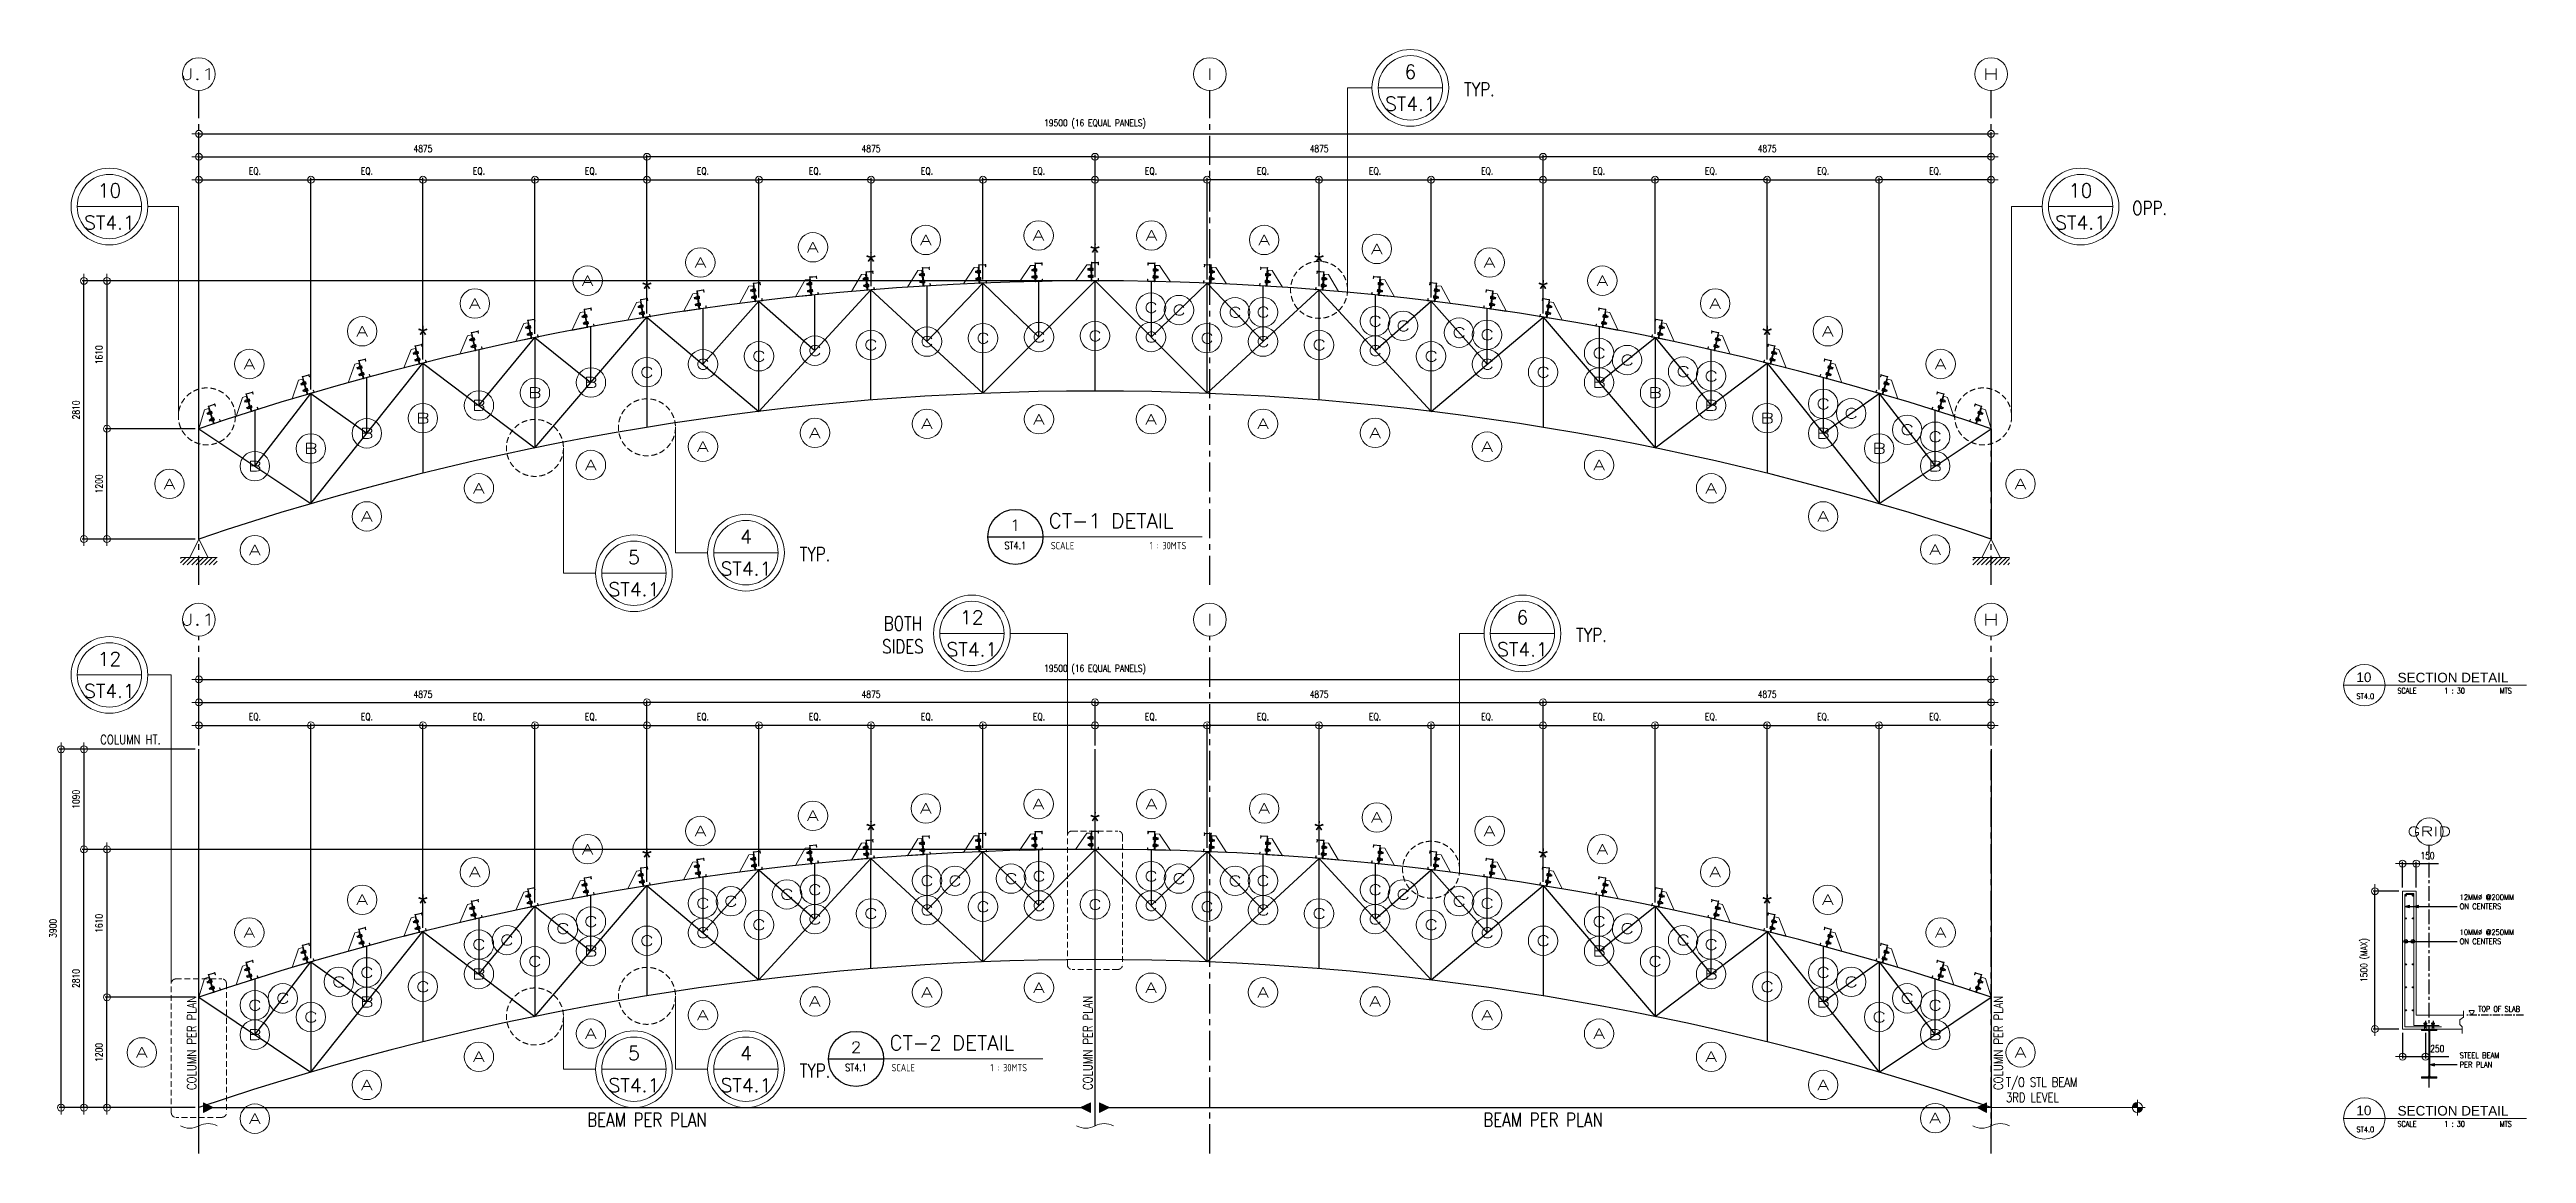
# Model space of a CAD drawing. Header units: millimetres. Extents: x 0 to 437400, y -7936 to 73710.
# Drawn here: x 73675 to 100625, y 28553 to 40569 of the extents above; entities that cross this region are included whole.
import ezdxf
from ezdxf.enums import TextEntityAlignment as Align

# ---------------------------------------------------------------- set-up
doc = ezdxf.new("R2010")
doc.units = ezdxf.units.MM
doc.header["$LTSCALE"] = 10
doc.header["$MEASUREMENT"] = 0
for name, pattern in [('CENTER', [50.8, 31.75, -6.35, 6.35, -6.35]), ('HIDDEN', [0.375, 0.25, -0.125]), ('PHANTOM2', [1.25, 0.625, -0.125, 0.125, -0.125, 0.125, -0.125])]:
    doc.linetypes.add(name, pattern=pattern)
for name, color, linetype in [('8', 8, 'Continuous'), ('A-NEW', 240, 'Continuous'), ('A_LINE', 1, 'Continuous'), ('BAR-1', 7, 'Continuous'), ('TARGET-MAIN', 1, 'Continuous')]:
    doc.layers.add(name, color=color, linetype=linetype)
for name, color, linetype, lineweight in [('CEE STEEL PURLINS', 46, 'Continuous', 15), ('grid_iden', 1, 'Continuous', 9), ('HATCH 000', 251, 'Continuous', 5), ('S-ANNO-DIMS', 1, 'Continuous', 5), ('S-ANNO-NPLT', 7, 'Continuous', 9), ('S-Anno-Symb', 143, 'PHANTOM2', 13), ('S-Anno-Text', 52, 'Continuous', 15), ('S-ANNO-WELD', 1, 'Continuous', 9), ('S-BEAM-IDEN', 2, 'Continuous', 9), ('S-CONN', 1, 'Continuous', 9), ('S-DETL-LN03', 3, 'Continuous', 9), ('S-DETL-LN8', 8, 'Continuous', 9), ('S-DETL-LW25', 2, 'Continuous', 9), ('S-DETL-LW35', 3, 'Continuous', 9), ('S-DETL-PATT', 9, 'Continuous', 9), ('S-Grid-iden', 52, 'Continuous', 9), ('S_BOLTS', 252, 'Continuous', 9), ('S_STEEL TRUSS', 5, 'Continuous', 30), ('SCHEDULES-TEXT', 4, 'Continuous', 20), ('TEXT', 2, 'Continuous', 20)]:
    doc.layers.add(name, color=color, linetype=linetype, lineweight=lineweight)
doc.layers.add('GUIDE 001', color=214, linetype='Continuous', lineweight=0, plot=False)
doc.styles.add('1', font='simplex.shx', dxfattribs={"width": 0.8, "height": 20})
doc.styles.add('2', font='simplex.shx', dxfattribs={"width": 0.95, "height": 40})
doc.styles.add('3', font='simplex.shx', dxfattribs={"width": 1.5, "height": 70})
doc.styles.add('ARCHITEXT', font='architxt.shx', dxfattribs={"width": 0.85})
doc.styles.add('ARIAL', font='arial.ttf')
doc.styles.add('ROMANSX', font='ROMANS.shx', dxfattribs={"height": 0.09375})
doc.styles.add('SHEETNAME', font='simplex.shx', dxfattribs={"width": 0.75, "height": 200})
doc.styles.add('SIMPLEX', font='SIMPLEX.shx', dxfattribs={"width": 1.1})
doc.styles.add('TITLE1', font='HELV.shx', dxfattribs={"height": 500})
doc.dimstyles.new('ESCA30', dxfattribs={"dimtxt": 40, "dimasz": 1, "dimexe": 20, "dimexo": 40, "dimgap": 50, "dimtad": 1, "dimdec": 0, "dimrnd": 1, "dimdsep": 46, "dimtxsty": '1', "dimblk1": 'ESCADIM_ARW', "dimblk2": 'ESCADIM_ARW', "dimsah": 1, "dimcen": 50, "dimclrd": 256, "dimclre": 256, "dimclrt": 52, "dimadec": 0, "dimazin": 0, "dimtfac": 1, "dimtdec": 0, "dimtofl": 0, "dimtmove": 0, "dimatfit": 3, "dimldrblk": 'ESCADIM_ARW', "dimfxl": 1, "dimtolj": 1, "dimtzin": 0, "dimarcsym": 0})
doc.dimstyles.new('ESCA_ARW$7', dxfattribs={"dimtxt": 200, "dimasz": 1, "dimexe": 100, "dimexo": 100, "dimgap": 100, "dimtad": 1, "dimdec": 0, "dimrnd": 1, "dimdsep": 46, "dimtxsty": '1', "dimblk1": 'dim_arw', "dimblk2": 'dim_arw', "dimsah": 1, "dimcen": 50, "dimclrd": 1, "dimclre": 256, "dimclrt": 52, "dimadec": 0, "dimazin": 0, "dimtfac": 1, "dimtofl": 0, "dimtmove": 0, "dimatfit": 3, "dimldrblk": 'dim_arw', "dimfxl": 1, "dimtolj": 1, "dimtzin": 0, "dimarcsym": 0})

msp = doc.modelspace()

# ---------------------------------------------------------------- texts
at = {"layer": 'S-ANNO-DIMS', "color": 52, "ltscale": 80, "attachment_point": 5, "style": '1'}
for s, insert, char_height in [('\\A1;{\\H2.5x;TYP.}', (89232.95913, 40134.85782, 0), 60), ('\\A1;{\\H2.5x;OPP.}', (96524.9723, 38842.87766, 0), 60), ('\\A1;{\\H2.5x;TYP.}', (82003.97022, 35075.76079, 0), 60), ('\\A1;{\\H2.5x;BOTH\\PSIDES}', (82958.94894, 34196.96398, 0), 60), ('\\A1;{\\H2.5x;TYP.}', (90452.11212, 34196.96398, 0), 60), ('\\A1;{\\H2.5x;COLUMN HT.}', (74556.05622, 33058.07961), 40), ('\\A1;{\\H2.5x;TYP.}', (82003.97022, 29453.93121, 0), 60), ('\\A1;\\pxql;{\\H2.5x;T/O STL BEAM\\P3RD LEVEL}', (95351.10721, 29245.92379, 0), 40), ('\\A1;{\\H2.5x;BEAM PER PLAN}', (80175, 28920.1927, 0), 60), ('\\A1;{\\H2.5x;BEAM PER PLAN}', (89925, 28920.1927, 0), 60)]:
    msp.add_mtext(s, dxfattribs=dict(at, insert=insert, char_height=char_height))
at = {"layer": 'S-ANNO-DIMS', "color": 52, "ltscale": 80, "char_height": 40, "attachment_point": 5, "rotation": 90, "style": '1'}
for insert in [(75221.24675, 29756.79751, 0), (84971.24675, 29756.79751, 0), (94878.75325, 29756.79751, 0)]:
    msp.add_mtext('\\A1;{\\H2.5x;COLUMN PER PLAN}', dxfattribs=dict(at, insert=insert))
at = {"layer": 'S-Anno-Text', "color": 5, "style": 'TITLE1'}
for p in [(98855.7644, 33683.85509), (98855.7644, 28969.07975)]:
    msp.add_text('10', height=105, dxfattribs=at).set_placement(p, align=Align.CENTER)
for p in [(99222.54213, 33680.43218), (99222.54213, 28965.65684)]:
    msp.add_text('SECTION DETAIL', height=105, dxfattribs=at).set_placement(p)
at = {"layer": 'S-Anno-Text'}
for s, style, width, p in [('ST4.0', 'SHEETNAME', 0.75, (98870.749, 33499.87114)), ('1 : 30', '2', 0.85, (99842.40307, 33559.87114)), ('TOP OF SLAB', '1', 0.85, (100327.45904, 30095.84685)), ('ST4.0', 'SHEETNAME', 0.75, (98870.749, 28785.0958)), ('1 : 30', '2', 0.85, (99842.40307, 28845.0958))]:
    msp.add_text(s, height=60, dxfattribs=dict(at, style=style, width=width)).set_placement(p, align=Align.CENTER)
at = {"layer": 'S-Anno-Text', "style": '2', "width": 0.85}
for p in [(99220.49731, 33559.87114), (99220.49731, 28845.0958)]:
    msp.add_text('SCALE', height=60, dxfattribs=at).set_placement(p)
for p in [(100464.30883, 33559.87114), (100464.30883, 28845.0958)]:
    msp.add_text('MTS', height=60, dxfattribs=at).set_placement(p, align=Align.RIGHT)
at = {"layer": 'S-Anno-Text', "char_height": 60, "width": 1217.6487925, "attachment_point": 1, "style": '1'}
for s, insert in [('12MM%%C @200MM \\PON CENTERS', (99897.91321, 31372.89666)), ('10MM%%C @250MM \\PON CENTERS', (99897.91321, 30991.73615)), ('STEEL BEAM\\PPER PLAN', (99897.91321, 29650.6855))]:
    msp.add_mtext(s, dxfattribs=dict(at, insert=insert))
at = {"layer": 'SCHEDULES-TEXT', "color": 1, "char_height": 200, "width": 6229.4306157, "attachment_point": 5, "style": 'ARIAL'}
for insert in [(82612.5, 38258.17155, 0), (85050, 38356.2843, 0), (87487.5, 38258.17155, 0), (80175, 37961.90381, 0), (89925, 37961.90381, 0), (77737.5, 37461.49787, 0), (92362.5, 37461.49787, 0), (82612.5, 32070.27771, 0), (85050, 32168.39047, 0), (87487.5, 32070.27771, 0), (80175, 31774.00998, 0), (89925, 31774.00998, 0), (77737.5, 31273.60403, 0), (92362.5, 31273.60403, 0)]:
    msp.add_mtext('*', dxfattribs=dict(at, insert=insert))

# ---------------------------------------------------------------- blocks, each defined once
blk = doc.blocks.new('ESCADIM_ARW')
at = {"color": 9}
blk.add_line((75, 0), (-75, 0), dxfattribs=at)
blk.add_circle((0, 0), 37.5, dxfattribs=at)
blk = doc.blocks.new('*D14')
at = {"layer": 'Defpoints', "color": 0, "ltscale": 80, "transparency": 16777216}
for p in [(98976, 31408), (99276, 31408), (99276, 29908)]:
    blk.add_point(p, dxfattribs=at)
at = {"layer": 'S-ANNO-DIMS', "lineweight": -2, "ltscale": 80, "transparency": 16777216}
for p, q in [((99236, 31408), (98956, 31408)), ((98976, 29909), (98976, 31407)), ((99236, 29908), (98956, 29908))]:
    blk.add_line(p, q, dxfattribs=at)
for p, rotation in [((98976, 31408), 90), ((98976, 29908), 270)]:
    blk.add_blockref('ESCADIM_ARW', p, dxfattribs=dict(at, rotation=rotation))
at = {"layer": 'S-ANNO-DIMS', "color": 52, "ltscale": 80, "transparency": 16777216, "insert": (98868, 30658), "char_height": 30, "attachment_point": 5, "rotation": 90, "style": '1'}
blk.add_mtext('\\A1;{\\H2.5x;1500 (MAX)}', dxfattribs=at)
blk = doc.blocks.new('ELEV_PNT2')
at = {"layer": 'S-Anno-Symb'}
blk.add_lwpolyline([(0, 0), (110, 191), (-110, 191)], close=True, dxfattribs=at)
blk = doc.blocks.new('*D15')
at = {"layer": 'Defpoints', "color": 0, "ltscale": 80, "transparency": 16777216}
for p in [(99426, 31708), (99276, 31408), (99426, 31408)]:
    blk.add_point(p, dxfattribs=at)
at = {"layer": 'S-ANNO-DIMS', "lineweight": -2, "ltscale": 80, "transparency": 16777216}
for p, q in [((99276, 31448), (99276, 31728)), ((99277, 31708), (99425, 31708)), ((99426, 31448), (99426, 31728)), ((99426, 31708), (99669, 31708))]:
    blk.add_line(p, q, dxfattribs=at)
at = {"layer": 'S-ANNO-DIMS', "lineweight": -2, "ltscale": 80, "transparency": 16777216, "rotation": 180}
blk.add_blockref('ESCADIM_ARW', (99276, 31708), dxfattribs=at)
at = {"layer": 'S-ANNO-DIMS', "lineweight": -2, "ltscale": 80, "transparency": 16777216}
blk.add_blockref('ESCADIM_ARW', (99426, 31708), dxfattribs=at)
at = {"layer": 'S-ANNO-DIMS', "color": 52, "ltscale": 80, "transparency": 16777216, "insert": (99548, 31795), "char_height": 30, "attachment_point": 5, "style": '1'}
blk.add_mtext('\\A1;{\\H2.5x;150}', dxfattribs=at)
blk = doc.blocks.new('*D16')
at = {"layer": 'Defpoints', "color": 0, "ltscale": 80, "transparency": 16777216}
for p in [(99276, 29908), (99526, 29908), (99526, 29608)]:
    blk.add_point(p, dxfattribs=at)
at = {"layer": 'S-ANNO-DIMS', "lineweight": -2, "ltscale": 80, "transparency": 16777216}
for p, q in [((99276, 29868), (99276, 29588)), ((99526, 29868), (99526, 29588)), ((99277, 29608), (99525, 29608)), ((99526, 29608), (99781, 29608))]:
    blk.add_line(p, q, dxfattribs=at)
at = {"layer": 'S-ANNO-DIMS', "lineweight": -2, "ltscale": 80, "transparency": 16777216, "rotation": 180}
blk.add_blockref('ESCADIM_ARW', (99276, 29608), dxfattribs=at)
at = {"layer": 'S-ANNO-DIMS', "lineweight": -2, "ltscale": 80, "transparency": 16777216}
blk.add_blockref('ESCADIM_ARW', (99526, 29608), dxfattribs=at)
at = {"layer": 'S-ANNO-DIMS', "color": 52, "ltscale": 80, "transparency": 16777216, "insert": (99654, 29695), "char_height": 30, "attachment_point": 5, "style": '1'}
blk.add_mtext('\\A1;{\\H2.5x;250}', dxfattribs=at)
blk = doc.blocks.new('NUT')
at = {"color": 0, "linetype": 'Continuous'}
for p, q in [((7, 0), (-8, 0)), ((-10, -52), (-10, -7)), ((7, -15), (-8, -15)), ((7, -44), (-8, -44)), ((7, -59), (-8, -59)), ((9, -52), (9, -7))]:
    blk.add_line(p, q, dxfattribs=at)
for centre, radius, start, end in [((3, -7), 13.6, 147.1328, 212.8672), ((41, -30), 51.2, 163.2214, 196.7786), ((3, -52), 13.6, 147.1328, 212.8672), ((-5, -7), 13.6, 327.1328, 32.8672), ((-42, -30), 51.2, 343.2214, 16.7786), ((-5, -52), 13.6, 327.1328, 32.8672)]:
    blk.add_arc(centre, radius, start, end, dxfattribs=at)
blk = doc.blocks.new('dim_arw')
h = blk.add_hatch(color=256)
h.paths.add_polyline_path([(-125.6, 29.45), (0, 0), (-125.6, -29.45, -0.115681), (-132.51, 0, -0.115681)])
h.paths.add_polyline_path([(-249.02, 58.4), (-125.6, 29.45, 0.115681), (-132.51, 0, 0.115681), (-125.6, -29.45), (-249.02, -58.4)])
for p, q in [((0, 0), (-249.02, 58.4)), ((-249.02, 58.4), (-249.02, -58.4)), ((0, 0), (-249.02, -58.4))]:
    blk.add_line(p, q)
blk = doc.blocks.new('Grid')
at = {"layer": 'S-Grid-iden', "color": 1, "linetype": 'Continuous'}
blk.add_circle((0, 0), 500, dxfattribs=at)
at = {"layer": 'S-Grid-iden', "style": '3', "width": 1.5}
blk.add_attdef('GRIDTAG', text='', height=350, dxfattribs=at).set_placement((0, 0), align=Align.MIDDLE_CENTER)
blk = doc.blocks.new('*D36')
at = {"layer": 'Defpoints', "color": 0, "ltscale": 80, "transparency": 16777216}
for p in [(94800, 39651), (75300, 36441, 0), (94800, 36441, 0)]:
    blk.add_point(p, dxfattribs=at)
at = {"layer": 'S-ANNO-DIMS', "lineweight": -2, "ltscale": 80, "transparency": 16777216}
for p, q in [((75300, 36481), (75300, 39671)), ((75301, 39651), (94799, 39651)), ((94800, 36481), (94800, 39671))]:
    blk.add_line(p, q, dxfattribs=at)
at = {"layer": 'S-ANNO-DIMS', "lineweight": -2, "ltscale": 80, "transparency": 16777216, "rotation": 180}
blk.add_blockref('ESCADIM_ARW', (75300, 39651), dxfattribs=at)
at = {"layer": 'S-ANNO-DIMS', "lineweight": -2, "ltscale": 80, "transparency": 16777216}
blk.add_blockref('ESCADIM_ARW', (94800, 39651), dxfattribs=at)
at = {"layer": 'S-ANNO-DIMS', "color": 52, "ltscale": 80, "transparency": 16777216, "insert": (85050, 39758), "char_height": 30, "attachment_point": 5, "style": '1'}
blk.add_mtext('\\A1;{\\H2.5x;19500 (16 EQUAL PANELS)}', dxfattribs=at)
blk = doc.blocks.new('*D37')
at = {"layer": 'Defpoints', "color": 0, "ltscale": 80, "transparency": 16777216}
for p in [(80175, 39401), (80175, 37657, 0), (75300, 36441, 0)]:
    blk.add_point(p, dxfattribs=at)
at = {"layer": 'S-ANNO-DIMS', "lineweight": -2, "ltscale": 80, "transparency": 16777216}
for p, q in [((75300, 36481), (75300, 39421)), ((75301, 39401), (80174, 39401)), ((80175, 37697), (80175, 39421))]:
    blk.add_line(p, q, dxfattribs=at)
at = {"layer": 'S-ANNO-DIMS', "lineweight": -2, "ltscale": 80, "transparency": 16777216, "rotation": 180}
blk.add_blockref('ESCADIM_ARW', (75300, 39401), dxfattribs=at)
at = {"layer": 'S-ANNO-DIMS', "lineweight": -2, "ltscale": 80, "transparency": 16777216}
blk.add_blockref('ESCADIM_ARW', (80175, 39401), dxfattribs=at)
at = {"layer": 'S-ANNO-DIMS', "color": 52, "ltscale": 80, "transparency": 16777216, "insert": (77738, 39489), "char_height": 30, "attachment_point": 5, "style": '1'}
blk.add_mtext('\\A1;{\\H2.5x;4875}', dxfattribs=at)
blk = doc.blocks.new('*D38')
at = {"layer": 'Defpoints', "color": 0, "ltscale": 80, "transparency": 16777216}
for p in [(74300, 36441), (75300, 36441, 0), (75300, 35241, 0)]:
    blk.add_point(p, dxfattribs=at)
at = {"layer": 'S-ANNO-DIMS', "lineweight": -2, "ltscale": 80, "transparency": 16777216}
for p, q in [((75260, 36441), (74280, 36441)), ((74300, 35242), (74300, 36440)), ((75260, 35241), (74280, 35241))]:
    blk.add_line(p, q, dxfattribs=at)
for p, rotation in [((74300, 36441), 90), ((74300, 35241), 270)]:
    blk.add_blockref('ESCADIM_ARW', p, dxfattribs=dict(at, rotation=rotation))
at = {"layer": 'S-ANNO-DIMS', "color": 52, "ltscale": 80, "transparency": 16777216, "insert": (74213, 35841), "char_height": 30, "attachment_point": 5, "rotation": 90, "style": '1'}
blk.add_mtext('\\A1;{\\H2.5x;1200}', dxfattribs=at)
blk = doc.blocks.new('*D39')
at = {"layer": 'Defpoints', "color": 0, "ltscale": 80, "transparency": 16777216}
for p in [(74050, 38051), (85050, 38051, 0), (75300, 35241, 0)]:
    blk.add_point(p, dxfattribs=at)
at = {"layer": 'S-ANNO-DIMS', "lineweight": -2, "ltscale": 80, "transparency": 16777216}
for p, q in [((85010, 38051), (74030, 38051)), ((74050, 35242), (74050, 38050)), ((75260, 35241), (74030, 35241))]:
    blk.add_line(p, q, dxfattribs=at)
for p, rotation in [((74050, 38051), 90), ((74050, 35241), 270)]:
    blk.add_blockref('ESCADIM_ARW', p, dxfattribs=dict(at, rotation=rotation))
at = {"layer": 'S-ANNO-DIMS', "color": 52, "ltscale": 80, "transparency": 16777216, "insert": (73963, 36646), "char_height": 30, "attachment_point": 5, "rotation": 90, "style": '1'}
blk.add_mtext('\\A1;{\\H2.5x;2810}', dxfattribs=at)
blk = doc.blocks.new('*D40')
at = {"layer": 'Defpoints', "color": 0, "ltscale": 80, "transparency": 16777216}
for p in [(85050, 38051, 0), (74300, 36441), (75300, 36441, 0)]:
    blk.add_point(p, dxfattribs=at)
at = {"layer": 'S-ANNO-DIMS', "lineweight": -2, "ltscale": 80, "transparency": 16777216}
for p, q in [((85010, 38051), (74280, 38051)), ((74300, 38050), (74300, 36442)), ((75260, 36441), (74280, 36441))]:
    blk.add_line(p, q, dxfattribs=at)
for p, rotation in [((74300, 38051), 90), ((74300, 36441), 270)]:
    blk.add_blockref('ESCADIM_ARW', p, dxfattribs=dict(at, rotation=rotation))
at = {"layer": 'S-ANNO-DIMS', "color": 52, "ltscale": 80, "transparency": 16777216, "insert": (74213, 37246), "char_height": 30, "attachment_point": 5, "rotation": 90, "style": '1'}
blk.add_mtext('\\A1;{\\H2.5x;1610}', dxfattribs=at)
blk = doc.blocks.new('*D41')
at = {"layer": 'Defpoints', "color": 0, "ltscale": 80, "transparency": 16777216}
for p in [(80175, 39401), (85050, 38051), (80175, 37657, 0)]:
    blk.add_point(p, dxfattribs=at)
at = {"layer": 'S-ANNO-DIMS', "lineweight": -2, "ltscale": 80, "transparency": 16777216}
for p, q in [((80175, 37697), (80175, 39421)), ((85049, 39401), (80176, 39401)), ((85050, 38091), (85050, 39421))]:
    blk.add_line(p, q, dxfattribs=at)
at = {"layer": 'S-ANNO-DIMS', "lineweight": -2, "ltscale": 80, "transparency": 16777216, "rotation": 180}
blk.add_blockref('ESCADIM_ARW', (80175, 39401), dxfattribs=at)
at = {"layer": 'S-ANNO-DIMS', "lineweight": -2, "ltscale": 80, "transparency": 16777216}
blk.add_blockref('ESCADIM_ARW', (85050, 39401), dxfattribs=at)
at = {"layer": 'S-ANNO-DIMS', "color": 52, "ltscale": 80, "transparency": 16777216, "insert": (82613, 39489), "char_height": 30, "attachment_point": 5, "style": '1'}
blk.add_mtext('\\A1;{\\H2.5x;4875}', dxfattribs=at)
blk = doc.blocks.new('*D42')
at = {"layer": 'Defpoints', "color": 0, "ltscale": 80, "transparency": 16777216}
for p in [(89925, 39401), (89925, 37657, 0), (94800, 36441, 0)]:
    blk.add_point(p, dxfattribs=at)
at = {"layer": 'S-ANNO-DIMS', "lineweight": -2, "ltscale": 80, "transparency": 16777216}
for p, q in [((89925, 37697), (89925, 39421)), ((94799, 39401), (89926, 39401)), ((94800, 36481), (94800, 39421))]:
    blk.add_line(p, q, dxfattribs=at)
at = {"layer": 'S-ANNO-DIMS', "lineweight": -2, "ltscale": 80, "transparency": 16777216, "rotation": 180}
blk.add_blockref('ESCADIM_ARW', (89925, 39401), dxfattribs=at)
at = {"layer": 'S-ANNO-DIMS', "lineweight": -2, "ltscale": 80, "transparency": 16777216}
blk.add_blockref('ESCADIM_ARW', (94800, 39401), dxfattribs=at)
at = {"layer": 'S-ANNO-DIMS', "color": 52, "ltscale": 80, "transparency": 16777216, "insert": (92363, 39489), "char_height": 30, "attachment_point": 5, "style": '1'}
blk.add_mtext('\\A1;{\\H2.5x;4875}', dxfattribs=at)
blk = doc.blocks.new('*D43')
at = {"layer": 'Defpoints', "color": 0, "ltscale": 80, "transparency": 16777216}
for p in [(89925, 39401), (85050, 38051), (89925, 37657, 0)]:
    blk.add_point(p, dxfattribs=at)
at = {"layer": 'S-ANNO-DIMS', "lineweight": -2, "ltscale": 80, "transparency": 16777216}
for p, q in [((85050, 38091), (85050, 39421)), ((85051, 39401), (89924, 39401)), ((89925, 37697), (89925, 39421))]:
    blk.add_line(p, q, dxfattribs=at)
at = {"layer": 'S-ANNO-DIMS', "lineweight": -2, "ltscale": 80, "transparency": 16777216, "rotation": 180}
blk.add_blockref('ESCADIM_ARW', (85050, 39401), dxfattribs=at)
at = {"layer": 'S-ANNO-DIMS', "lineweight": -2, "ltscale": 80, "transparency": 16777216}
blk.add_blockref('ESCADIM_ARW', (89925, 39401), dxfattribs=at)
at = {"layer": 'S-ANNO-DIMS', "color": 52, "ltscale": 80, "transparency": 16777216, "insert": (87488, 39489), "char_height": 30, "attachment_point": 5, "style": '1'}
blk.add_mtext('\\A1;{\\H2.5x;4875}', dxfattribs=at)
blk = doc.blocks.new('*D44')
at = {"layer": 'Defpoints', "color": 0, "ltscale": 80, "transparency": 16777216}
for p in [(76519, 39151), (76519, 36827, 0), (75300, 36441, 0)]:
    blk.add_point(p, dxfattribs=at)
at = {"layer": 'S-ANNO-DIMS', "lineweight": -2, "ltscale": 80, "transparency": 16777216}
for p, q in [((75300, 36481), (75300, 39171)), ((75301, 39151), (76518, 39151)), ((76519, 36867), (76519, 39171))]:
    blk.add_line(p, q, dxfattribs=at)
at = {"layer": 'S-ANNO-DIMS', "lineweight": -2, "ltscale": 80, "transparency": 16777216, "rotation": 180}
blk.add_blockref('ESCADIM_ARW', (75300, 39151), dxfattribs=at)
at = {"layer": 'S-ANNO-DIMS', "lineweight": -2, "ltscale": 80, "transparency": 16777216}
blk.add_blockref('ESCADIM_ARW', (76519, 39151), dxfattribs=at)
at = {"layer": 'S-ANNO-DIMS', "color": 52, "ltscale": 80, "transparency": 16777216, "insert": (75909, 39242), "char_height": 30, "attachment_point": 5, "style": '1'}
blk.add_mtext('\\A1;{\\H2.5x;EQ.}', dxfattribs=at)
blk = doc.blocks.new('*D45')
at = {"layer": 'Defpoints', "color": 0, "ltscale": 80, "transparency": 16777216}
for p in [(76519, 39151), (77738, 37156, 0), (76519, 36827, 0)]:
    blk.add_point(p, dxfattribs=at)
at = {"layer": 'S-ANNO-DIMS', "lineweight": -2, "ltscale": 80, "transparency": 16777216}
for p, q in [((76519, 36867), (76519, 39171)), ((77737, 39151), (76520, 39151)), ((77738, 37196), (77738, 39171))]:
    blk.add_line(p, q, dxfattribs=at)
at = {"layer": 'S-ANNO-DIMS', "lineweight": -2, "ltscale": 80, "transparency": 16777216, "rotation": 180}
blk.add_blockref('ESCADIM_ARW', (76519, 39151), dxfattribs=at)
at = {"layer": 'S-ANNO-DIMS', "lineweight": -2, "ltscale": 80, "transparency": 16777216}
blk.add_blockref('ESCADIM_ARW', (77738, 39151), dxfattribs=at)
at = {"layer": 'S-ANNO-DIMS', "color": 52, "ltscale": 80, "transparency": 16777216, "insert": (77128, 39242), "char_height": 30, "attachment_point": 5, "style": '1'}
blk.add_mtext('\\A1;{\\H2.5x;EQ.}', dxfattribs=at)
blk = doc.blocks.new('*D46')
at = {"layer": 'Defpoints', "color": 0, "ltscale": 80, "transparency": 16777216}
for p in [(78956, 39151), (80175, 37657, 0), (78956, 37433, 0)]:
    blk.add_point(p, dxfattribs=at)
at = {"layer": 'S-ANNO-DIMS', "lineweight": -2, "ltscale": 80, "transparency": 16777216}
for p, q in [((78956, 37473), (78956, 39171)), ((80174, 39151), (78957, 39151)), ((80175, 37697), (80175, 39171))]:
    blk.add_line(p, q, dxfattribs=at)
at = {"layer": 'S-ANNO-DIMS', "lineweight": -2, "ltscale": 80, "transparency": 16777216, "rotation": 180}
blk.add_blockref('ESCADIM_ARW', (78956, 39151), dxfattribs=at)
at = {"layer": 'S-ANNO-DIMS', "lineweight": -2, "ltscale": 80, "transparency": 16777216}
blk.add_blockref('ESCADIM_ARW', (80175, 39151), dxfattribs=at)
at = {"layer": 'S-ANNO-DIMS', "color": 52, "ltscale": 80, "transparency": 16777216, "insert": (79566, 39242), "char_height": 30, "attachment_point": 5, "style": '1'}
blk.add_mtext('\\A1;{\\H2.5x;EQ.}', dxfattribs=at)
blk = doc.blocks.new('*D47')
at = {"layer": 'Defpoints', "color": 0, "ltscale": 80, "transparency": 16777216}
for p in [(78956, 39151), (78956, 37433, 0), (77738, 37156, 0)]:
    blk.add_point(p, dxfattribs=at)
at = {"layer": 'S-ANNO-DIMS', "lineweight": -2, "ltscale": 80, "transparency": 16777216}
for p, q in [((77738, 37196), (77738, 39171)), ((77739, 39151), (78955, 39151)), ((78956, 37473), (78956, 39171))]:
    blk.add_line(p, q, dxfattribs=at)
at = {"layer": 'S-ANNO-DIMS', "lineweight": -2, "ltscale": 80, "transparency": 16777216, "rotation": 180}
blk.add_blockref('ESCADIM_ARW', (77738, 39151), dxfattribs=at)
at = {"layer": 'S-ANNO-DIMS', "lineweight": -2, "ltscale": 80, "transparency": 16777216}
blk.add_blockref('ESCADIM_ARW', (78956, 39151), dxfattribs=at)
at = {"layer": 'S-ANNO-DIMS', "color": 52, "ltscale": 80, "transparency": 16777216, "insert": (78347, 39242), "char_height": 30, "attachment_point": 5, "style": '1'}
blk.add_mtext('\\A1;{\\H2.5x;EQ.}', dxfattribs=at)
blk = doc.blocks.new('*D48')
at = {"layer": 'Defpoints', "color": 0, "ltscale": 80, "transparency": 16777216}
for p in [(83831, 39151), (83831, 38027, 0), (85050, 38051, 0)]:
    blk.add_point(p, dxfattribs=at)
at = {"layer": 'S-ANNO-DIMS', "lineweight": -2, "ltscale": 80, "transparency": 16777216}
for p, q in [((83831, 38067), (83831, 39171)), ((85049, 39151), (83832, 39151)), ((85050, 38091), (85050, 39171))]:
    blk.add_line(p, q, dxfattribs=at)
at = {"layer": 'S-ANNO-DIMS', "lineweight": -2, "ltscale": 80, "transparency": 16777216, "rotation": 180}
blk.add_blockref('ESCADIM_ARW', (83831, 39151), dxfattribs=at)
at = {"layer": 'S-ANNO-DIMS', "lineweight": -2, "ltscale": 80, "transparency": 16777216}
blk.add_blockref('ESCADIM_ARW', (85050, 39151), dxfattribs=at)
at = {"layer": 'S-ANNO-DIMS', "color": 52, "ltscale": 80, "transparency": 16777216, "insert": (84441, 39242), "char_height": 30, "attachment_point": 5, "style": '1'}
blk.add_mtext('\\A1;{\\H2.5x;EQ.}', dxfattribs=at)
blk = doc.blocks.new('*D49')
at = {"layer": 'Defpoints', "color": 0, "ltscale": 80, "transparency": 16777216}
for p in [(83831, 39151), (83831, 38027, 0), (82613, 37953, 0)]:
    blk.add_point(p, dxfattribs=at)
at = {"layer": 'S-ANNO-DIMS', "lineweight": -2, "ltscale": 80, "transparency": 16777216}
for p, q in [((82613, 37993), (82613, 39171)), ((82614, 39151), (83830, 39151)), ((83831, 38067), (83831, 39171))]:
    blk.add_line(p, q, dxfattribs=at)
at = {"layer": 'S-ANNO-DIMS', "lineweight": -2, "ltscale": 80, "transparency": 16777216, "rotation": 180}
blk.add_blockref('ESCADIM_ARW', (82613, 39151), dxfattribs=at)
at = {"layer": 'S-ANNO-DIMS', "lineweight": -2, "ltscale": 80, "transparency": 16777216}
blk.add_blockref('ESCADIM_ARW', (83831, 39151), dxfattribs=at)
at = {"layer": 'S-ANNO-DIMS', "color": 52, "ltscale": 80, "transparency": 16777216, "insert": (83222, 39242), "char_height": 30, "attachment_point": 5, "style": '1'}
blk.add_mtext('\\A1;{\\H2.5x;EQ.}', dxfattribs=at)
blk = doc.blocks.new('*D50')
at = {"layer": 'Defpoints', "color": 0, "ltscale": 80, "transparency": 16777216}
for p in [(81394, 39151), (81394, 37830, 0), (80175, 37657, 0)]:
    blk.add_point(p, dxfattribs=at)
at = {"layer": 'S-ANNO-DIMS', "lineweight": -2, "ltscale": 80, "transparency": 16777216}
for p, q in [((80175, 37697), (80175, 39171)), ((80176, 39151), (81393, 39151)), ((81394, 37870), (81394, 39171))]:
    blk.add_line(p, q, dxfattribs=at)
at = {"layer": 'S-ANNO-DIMS', "lineweight": -2, "ltscale": 80, "transparency": 16777216, "rotation": 180}
blk.add_blockref('ESCADIM_ARW', (80175, 39151), dxfattribs=at)
at = {"layer": 'S-ANNO-DIMS', "lineweight": -2, "ltscale": 80, "transparency": 16777216}
blk.add_blockref('ESCADIM_ARW', (81394, 39151), dxfattribs=at)
at = {"layer": 'S-ANNO-DIMS', "color": 52, "ltscale": 80, "transparency": 16777216, "insert": (80784, 39242), "char_height": 30, "attachment_point": 5, "style": '1'}
blk.add_mtext('\\A1;{\\H2.5x;EQ.}', dxfattribs=at)
blk = doc.blocks.new('*D51')
at = {"layer": 'Defpoints', "color": 0, "ltscale": 80, "transparency": 16777216}
for p in [(81394, 39151), (81394, 37830, 0), (82613, 37953, 0)]:
    blk.add_point(p, dxfattribs=at)
at = {"layer": 'S-ANNO-DIMS', "lineweight": -2, "ltscale": 80, "transparency": 16777216}
for p, q in [((81394, 37870), (81394, 39171)), ((82612, 39151), (81395, 39151)), ((82613, 37993), (82613, 39171))]:
    blk.add_line(p, q, dxfattribs=at)
at = {"layer": 'S-ANNO-DIMS', "lineweight": -2, "ltscale": 80, "transparency": 16777216, "rotation": 180}
blk.add_blockref('ESCADIM_ARW', (81394, 39151), dxfattribs=at)
at = {"layer": 'S-ANNO-DIMS', "lineweight": -2, "ltscale": 80, "transparency": 16777216}
blk.add_blockref('ESCADIM_ARW', (82613, 39151), dxfattribs=at)
at = {"layer": 'S-ANNO-DIMS', "color": 52, "ltscale": 80, "transparency": 16777216, "insert": (82003, 39242), "char_height": 30, "attachment_point": 5, "style": '1'}
blk.add_mtext('\\A1;{\\H2.5x;EQ.}', dxfattribs=at)
blk = doc.blocks.new('*D56')
at = {"layer": 'Defpoints', "color": 0, "ltscale": 80, "transparency": 16777216}
for p in [(93581, 39151), (93581, 36827, 0), (94800, 36441, 0)]:
    blk.add_point(p, dxfattribs=at)
at = {"layer": 'S-ANNO-DIMS', "lineweight": -2, "ltscale": 80, "transparency": 16777216}
for p, q in [((93581, 36867), (93581, 39171)), ((94799, 39151), (93582, 39151)), ((94800, 36481), (94800, 39171))]:
    blk.add_line(p, q, dxfattribs=at)
at = {"layer": 'S-ANNO-DIMS', "lineweight": -2, "ltscale": 80, "transparency": 16777216, "rotation": 180}
blk.add_blockref('ESCADIM_ARW', (93581, 39151), dxfattribs=at)
at = {"layer": 'S-ANNO-DIMS', "lineweight": -2, "ltscale": 80, "transparency": 16777216}
blk.add_blockref('ESCADIM_ARW', (94800, 39151), dxfattribs=at)
at = {"layer": 'S-ANNO-DIMS', "color": 52, "ltscale": 80, "transparency": 16777216, "insert": (94191, 39242), "char_height": 30, "attachment_point": 5, "style": '1'}
blk.add_mtext('\\A1;{\\H2.5x;EQ.}', dxfattribs=at)
blk = doc.blocks.new('*D57')
at = {"layer": 'Defpoints', "color": 0, "ltscale": 80, "transparency": 16777216}
for p in [(93581, 39151), (92363, 37156, 0), (93581, 36827, 0)]:
    blk.add_point(p, dxfattribs=at)
at = {"layer": 'S-ANNO-DIMS', "lineweight": -2, "ltscale": 80, "transparency": 16777216}
for p, q in [((92363, 37196), (92363, 39171)), ((92364, 39151), (93580, 39151)), ((93581, 36867), (93581, 39171))]:
    blk.add_line(p, q, dxfattribs=at)
at = {"layer": 'S-ANNO-DIMS', "lineweight": -2, "ltscale": 80, "transparency": 16777216, "rotation": 180}
blk.add_blockref('ESCADIM_ARW', (92363, 39151), dxfattribs=at)
at = {"layer": 'S-ANNO-DIMS', "lineweight": -2, "ltscale": 80, "transparency": 16777216}
blk.add_blockref('ESCADIM_ARW', (93581, 39151), dxfattribs=at)
at = {"layer": 'S-ANNO-DIMS', "color": 52, "ltscale": 80, "transparency": 16777216, "insert": (92972, 39242), "char_height": 30, "attachment_point": 5, "style": '1'}
blk.add_mtext('\\A1;{\\H2.5x;EQ.}', dxfattribs=at)
blk = doc.blocks.new('*D58')
at = {"layer": 'Defpoints', "color": 0, "ltscale": 80, "transparency": 16777216}
for p in [(91144, 39151), (89925, 37657, 0), (91144, 37433, 0)]:
    blk.add_point(p, dxfattribs=at)
at = {"layer": 'S-ANNO-DIMS', "lineweight": -2, "ltscale": 80, "transparency": 16777216}
for p, q in [((89925, 37697), (89925, 39171)), ((89926, 39151), (91143, 39151)), ((91144, 37473), (91144, 39171))]:
    blk.add_line(p, q, dxfattribs=at)
at = {"layer": 'S-ANNO-DIMS', "lineweight": -2, "ltscale": 80, "transparency": 16777216, "rotation": 180}
blk.add_blockref('ESCADIM_ARW', (89925, 39151), dxfattribs=at)
at = {"layer": 'S-ANNO-DIMS', "lineweight": -2, "ltscale": 80, "transparency": 16777216}
blk.add_blockref('ESCADIM_ARW', (91144, 39151), dxfattribs=at)
at = {"layer": 'S-ANNO-DIMS', "color": 52, "ltscale": 80, "transparency": 16777216, "insert": (90534, 39242), "char_height": 30, "attachment_point": 5, "style": '1'}
blk.add_mtext('\\A1;{\\H2.5x;EQ.}', dxfattribs=at)
blk = doc.blocks.new('*D59')
at = {"layer": 'Defpoints', "color": 0, "ltscale": 80, "transparency": 16777216}
for p in [(91144, 39151), (91144, 37433, 0), (92363, 37156, 0)]:
    blk.add_point(p, dxfattribs=at)
at = {"layer": 'S-ANNO-DIMS', "lineweight": -2, "ltscale": 80, "transparency": 16777216}
for p, q in [((91144, 37473), (91144, 39171)), ((92362, 39151), (91145, 39151)), ((92363, 37196), (92363, 39171))]:
    blk.add_line(p, q, dxfattribs=at)
at = {"layer": 'S-ANNO-DIMS', "lineweight": -2, "ltscale": 80, "transparency": 16777216, "rotation": 180}
blk.add_blockref('ESCADIM_ARW', (91144, 39151), dxfattribs=at)
at = {"layer": 'S-ANNO-DIMS', "lineweight": -2, "ltscale": 80, "transparency": 16777216}
blk.add_blockref('ESCADIM_ARW', (92363, 39151), dxfattribs=at)
at = {"layer": 'S-ANNO-DIMS', "color": 52, "ltscale": 80, "transparency": 16777216, "insert": (91753, 39242), "char_height": 30, "attachment_point": 5, "style": '1'}
blk.add_mtext('\\A1;{\\H2.5x;EQ.}', dxfattribs=at)
blk = doc.blocks.new('*D52')
at = {"layer": 'Defpoints', "color": 0, "ltscale": 80, "transparency": 16777216}
for p in [(86269, 39151), (85050, 38051, 0), (86269, 38027, 0)]:
    blk.add_point(p, dxfattribs=at)
at = {"layer": 'S-ANNO-DIMS', "lineweight": -2, "ltscale": 80, "transparency": 16777216}
for p, q in [((85050, 38091), (85050, 39171)), ((85051, 39151), (86268, 39151)), ((86269, 38067), (86269, 39171))]:
    blk.add_line(p, q, dxfattribs=at)
at = {"layer": 'S-ANNO-DIMS', "lineweight": -2, "ltscale": 80, "transparency": 16777216, "rotation": 180}
blk.add_blockref('ESCADIM_ARW', (85050, 39151), dxfattribs=at)
at = {"layer": 'S-ANNO-DIMS', "lineweight": -2, "ltscale": 80, "transparency": 16777216}
blk.add_blockref('ESCADIM_ARW', (86269, 39151), dxfattribs=at)
at = {"layer": 'S-ANNO-DIMS', "color": 52, "ltscale": 80, "transparency": 16777216, "insert": (85659, 39242), "char_height": 30, "attachment_point": 5, "style": '1'}
blk.add_mtext('\\A1;{\\H2.5x;EQ.}', dxfattribs=at)
blk = doc.blocks.new('*D53')
at = {"layer": 'Defpoints', "color": 0, "ltscale": 80, "transparency": 16777216}
for p in [(86269, 39151), (86269, 38027, 0), (87488, 37953, 0)]:
    blk.add_point(p, dxfattribs=at)
at = {"layer": 'S-ANNO-DIMS', "lineweight": -2, "ltscale": 80, "transparency": 16777216}
for p, q in [((86269, 38067), (86269, 39171)), ((87487, 39151), (86270, 39151)), ((87488, 37993), (87488, 39171))]:
    blk.add_line(p, q, dxfattribs=at)
at = {"layer": 'S-ANNO-DIMS', "lineweight": -2, "ltscale": 80, "transparency": 16777216, "rotation": 180}
blk.add_blockref('ESCADIM_ARW', (86269, 39151), dxfattribs=at)
at = {"layer": 'S-ANNO-DIMS', "lineweight": -2, "ltscale": 80, "transparency": 16777216}
blk.add_blockref('ESCADIM_ARW', (87488, 39151), dxfattribs=at)
at = {"layer": 'S-ANNO-DIMS', "color": 52, "ltscale": 80, "transparency": 16777216, "insert": (86878, 39242), "char_height": 30, "attachment_point": 5, "style": '1'}
blk.add_mtext('\\A1;{\\H2.5x;EQ.}', dxfattribs=at)
blk = doc.blocks.new('*D54')
at = {"layer": 'Defpoints', "color": 0, "ltscale": 80, "transparency": 16777216}
for p in [(88706, 39151), (88706, 37830, 0), (89925, 37657, 0)]:
    blk.add_point(p, dxfattribs=at)
at = {"layer": 'S-ANNO-DIMS', "lineweight": -2, "ltscale": 80, "transparency": 16777216}
for p, q in [((88706, 37870), (88706, 39171)), ((89924, 39151), (88707, 39151)), ((89925, 37697), (89925, 39171))]:
    blk.add_line(p, q, dxfattribs=at)
at = {"layer": 'S-ANNO-DIMS', "lineweight": -2, "ltscale": 80, "transparency": 16777216, "rotation": 180}
blk.add_blockref('ESCADIM_ARW', (88706, 39151), dxfattribs=at)
at = {"layer": 'S-ANNO-DIMS', "lineweight": -2, "ltscale": 80, "transparency": 16777216}
blk.add_blockref('ESCADIM_ARW', (89925, 39151), dxfattribs=at)
at = {"layer": 'S-ANNO-DIMS', "color": 52, "ltscale": 80, "transparency": 16777216, "insert": (89316, 39242), "char_height": 30, "attachment_point": 5, "style": '1'}
blk.add_mtext('\\A1;{\\H2.5x;EQ.}', dxfattribs=at)
blk = doc.blocks.new('*D55')
at = {"layer": 'Defpoints', "color": 0, "ltscale": 80, "transparency": 16777216}
for p in [(88706, 39151), (87488, 37953, 0), (88706, 37830, 0)]:
    blk.add_point(p, dxfattribs=at)
at = {"layer": 'S-ANNO-DIMS', "lineweight": -2, "ltscale": 80, "transparency": 16777216}
for p, q in [((87488, 37993), (87488, 39171)), ((87489, 39151), (88705, 39151)), ((88706, 37870), (88706, 39171))]:
    blk.add_line(p, q, dxfattribs=at)
at = {"layer": 'S-ANNO-DIMS', "lineweight": -2, "ltscale": 80, "transparency": 16777216, "rotation": 180}
blk.add_blockref('ESCADIM_ARW', (87488, 39151), dxfattribs=at)
at = {"layer": 'S-ANNO-DIMS', "lineweight": -2, "ltscale": 80, "transparency": 16777216}
blk.add_blockref('ESCADIM_ARW', (88706, 39151), dxfattribs=at)
at = {"layer": 'S-ANNO-DIMS', "color": 52, "ltscale": 80, "transparency": 16777216, "insert": (88097, 39242), "char_height": 30, "attachment_point": 5, "style": '1'}
blk.add_mtext('\\A1;{\\H2.5x;EQ.}', dxfattribs=at)
blk = doc.blocks.new('A$C6A696F9A')
at = {"layer": 'TEXT', "linetype": 'Continuous'}
h = blk.add_hatch(dxfattribs=at)
h.set_pattern_fill('_USER', color=1, scale=30, angle=45, style=0, pattern_type=0)
h.set_pattern_definition([(45, (-9801.517, -149.584), (-21.2132, 21.2132), [])])
h.paths.add_polyline_path([(178, -223), (178, -152), (-178, -152), (-178, -223)])
blk.add_line((-178, -152), (178, -152), dxfattribs=at)
blk.add_lwpolyline([(89, -152), (0, 25), (-89, -152)], close=True, dxfattribs=at)
blk = doc.blocks.new('TARGET-DWGLABEL')
at = {"layer": 'TARGET-MAIN'}
blk.add_line((-7.5, 0), (7.5, 0), dxfattribs=at)
blk.add_circle((0, 0), 7.5, dxfattribs=at)
at = {"layer": 'TARGET-MAIN', "color": 2, "style": 'ARCHITEXT', "width": 0.85}
blk.add_text('SCALE', height=2, dxfattribs=at).set_placement((9.66, -2.36), align=Align.MIDDLE_LEFT)
at = {"layer": 'TARGET-MAIN', "color": 6, "style": 'ARCHITEXT', "width": 0.85}
blk.add_attdef('DRAWING_TITLE', text='', height=5, dxfattribs=at).set_placement((9.08, 4.41), align=Align.MIDDLE_LEFT)
at = {"layer": 'TARGET-MAIN', "color": 4, "style": 'ARCHITEXT', "width": 0.85}
blk.add_attdef('DWG_NO.', text='', height=3, dxfattribs=at).set_placement((0, 3.17), align=Align.MIDDLE_CENTER)
at = {"layer": 'TARGET-MAIN', "color": 3, "style": 'ARCHITEXT', "width": 0.85}
blk.add_attdef('SHT_NO.', text='', height=2, dxfattribs=at).set_placement((-0.02, -2.36), align=Align.MIDDLE_CENTER)
at = {"layer": 'TARGET-MAIN', "color": 2, "style": 'ARCHITEXT', "width": 0.85}
blk.add_attdef('SCALE', text='', height=2, dxfattribs=at).set_placement((69.6, -2.36), align=Align.MIDDLE_RIGHT)
blk = doc.blocks.new('*D87')
at = {"layer": 'Defpoints', "color": 0, "ltscale": 80, "transparency": 16777216}
for p in [(94800, 33713), (75300, 32953, 0), (94800, 32953, 0)]:
    blk.add_point(p, dxfattribs=at)
at = {"layer": 'S-ANNO-DIMS', "lineweight": -2, "ltscale": 80, "transparency": 16777216}
for p, q in [((75300, 32993), (75300, 33733)), ((75301, 33713), (94799, 33713)), ((94800, 32993), (94800, 33733))]:
    blk.add_line(p, q, dxfattribs=at)
at = {"layer": 'S-ANNO-DIMS', "lineweight": -2, "ltscale": 80, "transparency": 16777216, "rotation": 180}
blk.add_blockref('ESCADIM_ARW', (75300, 33713), dxfattribs=at)
at = {"layer": 'S-ANNO-DIMS', "lineweight": -2, "ltscale": 80, "transparency": 16777216}
blk.add_blockref('ESCADIM_ARW', (94800, 33713), dxfattribs=at)
at = {"layer": 'S-ANNO-DIMS', "color": 52, "ltscale": 80, "transparency": 16777216, "insert": (85050, 33820), "char_height": 30, "attachment_point": 5, "style": '1'}
blk.add_mtext('\\A1;{\\H2.5x;19500 (16 EQUAL PANELS)}', dxfattribs=at)
blk = doc.blocks.new('*D88')
at = {"layer": 'Defpoints', "color": 0, "ltscale": 80, "transparency": 16777216}
for p in [(80175, 33463), (75300, 32953, 0), (80175, 31469, 0)]:
    blk.add_point(p, dxfattribs=at)
at = {"layer": 'S-ANNO-DIMS', "lineweight": -2, "ltscale": 80, "transparency": 16777216}
for p, q in [((75300, 32993), (75300, 33483)), ((75301, 33463), (80174, 33463)), ((80175, 31509), (80175, 33483))]:
    blk.add_line(p, q, dxfattribs=at)
at = {"layer": 'S-ANNO-DIMS', "lineweight": -2, "ltscale": 80, "transparency": 16777216, "rotation": 180}
blk.add_blockref('ESCADIM_ARW', (75300, 33463), dxfattribs=at)
at = {"layer": 'S-ANNO-DIMS', "lineweight": -2, "ltscale": 80, "transparency": 16777216}
blk.add_blockref('ESCADIM_ARW', (80175, 33463), dxfattribs=at)
at = {"layer": 'S-ANNO-DIMS', "color": 52, "ltscale": 80, "transparency": 16777216, "insert": (77738, 33551), "char_height": 30, "attachment_point": 5, "style": '1'}
blk.add_mtext('\\A1;{\\H2.5x;4875}', dxfattribs=at)
blk = doc.blocks.new('*D89')
at = {"layer": 'Defpoints', "color": 0, "ltscale": 80, "transparency": 16777216}
for p in [(74300, 30253), (75300, 30253, 0), (75300, 29053, 0)]:
    blk.add_point(p, dxfattribs=at)
at = {"layer": 'S-ANNO-DIMS', "lineweight": -2, "ltscale": 80, "transparency": 16777216}
for p, q in [((75260, 30253), (74280, 30253)), ((74300, 29054), (74300, 30252)), ((75260, 29053), (74280, 29053))]:
    blk.add_line(p, q, dxfattribs=at)
for p, rotation in [((74300, 30253), 90), ((74300, 29053), 270)]:
    blk.add_blockref('ESCADIM_ARW', p, dxfattribs=dict(at, rotation=rotation))
at = {"layer": 'S-ANNO-DIMS', "color": 52, "ltscale": 80, "transparency": 16777216, "insert": (74213, 29653), "char_height": 30, "attachment_point": 5, "rotation": 90, "style": '1'}
blk.add_mtext('\\A1;{\\H2.5x;1200}', dxfattribs=at)
blk = doc.blocks.new('*D90')
at = {"layer": 'Defpoints', "color": 0, "ltscale": 80, "transparency": 16777216}
for p in [(74050, 31863), (85050, 31863, 0), (75300, 29053, 0)]:
    blk.add_point(p, dxfattribs=at)
at = {"layer": 'S-ANNO-DIMS', "lineweight": -2, "ltscale": 80, "transparency": 16777216}
for p, q in [((85010, 31863), (74030, 31863)), ((74050, 29054), (74050, 31862)), ((75260, 29053), (74030, 29053))]:
    blk.add_line(p, q, dxfattribs=at)
for p, rotation in [((74050, 31863), 90), ((74050, 29053), 270)]:
    blk.add_blockref('ESCADIM_ARW', p, dxfattribs=dict(at, rotation=rotation))
at = {"layer": 'S-ANNO-DIMS', "color": 52, "ltscale": 80, "transparency": 16777216, "insert": (73963, 30458), "char_height": 30, "attachment_point": 5, "rotation": 90, "style": '1'}
blk.add_mtext('\\A1;{\\H2.5x;2810}', dxfattribs=at)
blk = doc.blocks.new('*D91')
at = {"layer": 'Defpoints', "color": 0, "ltscale": 80, "transparency": 16777216}
for p in [(85050, 31863, 0), (74300, 30253), (75300, 30253, 0)]:
    blk.add_point(p, dxfattribs=at)
at = {"layer": 'S-ANNO-DIMS', "lineweight": -2, "ltscale": 80, "transparency": 16777216}
for p, q in [((85010, 31863), (74280, 31863)), ((74300, 31862), (74300, 30254)), ((75260, 30253), (74280, 30253))]:
    blk.add_line(p, q, dxfattribs=at)
for p, rotation in [((74300, 31863), 90), ((74300, 30253), 270)]:
    blk.add_blockref('ESCADIM_ARW', p, dxfattribs=dict(at, rotation=rotation))
at = {"layer": 'S-ANNO-DIMS', "color": 52, "ltscale": 80, "transparency": 16777216, "insert": (74213, 31058), "char_height": 30, "attachment_point": 5, "rotation": 90, "style": '1'}
blk.add_mtext('\\A1;{\\H2.5x;1610}', dxfattribs=at)
blk = doc.blocks.new('*D92')
at = {"layer": 'Defpoints', "color": 0, "ltscale": 80, "transparency": 16777216}
for p in [(80175, 33463), (85050, 32953, 0), (80175, 31469, 0)]:
    blk.add_point(p, dxfattribs=at)
at = {"layer": 'S-ANNO-DIMS', "lineweight": -2, "ltscale": 80, "transparency": 16777216}
for p, q in [((80175, 31509), (80175, 33483)), ((85049, 33463), (80176, 33463)), ((85050, 32993), (85050, 33483))]:
    blk.add_line(p, q, dxfattribs=at)
at = {"layer": 'S-ANNO-DIMS', "lineweight": -2, "ltscale": 80, "transparency": 16777216, "rotation": 180}
blk.add_blockref('ESCADIM_ARW', (80175, 33463), dxfattribs=at)
at = {"layer": 'S-ANNO-DIMS', "lineweight": -2, "ltscale": 80, "transparency": 16777216}
blk.add_blockref('ESCADIM_ARW', (85050, 33463), dxfattribs=at)
at = {"layer": 'S-ANNO-DIMS', "color": 52, "ltscale": 80, "transparency": 16777216, "insert": (82613, 33551), "char_height": 30, "attachment_point": 5, "style": '1'}
blk.add_mtext('\\A1;{\\H2.5x;4875}', dxfattribs=at)
blk = doc.blocks.new('*D93')
at = {"layer": 'Defpoints', "color": 0, "ltscale": 80, "transparency": 16777216}
for p in [(89925, 33463), (94800, 32953, 0), (89925, 31469, 0)]:
    blk.add_point(p, dxfattribs=at)
at = {"layer": 'S-ANNO-DIMS', "lineweight": -2, "ltscale": 80, "transparency": 16777216}
for p, q in [((89925, 31509), (89925, 33483)), ((94799, 33463), (89926, 33463)), ((94800, 32993), (94800, 33483))]:
    blk.add_line(p, q, dxfattribs=at)
at = {"layer": 'S-ANNO-DIMS', "lineweight": -2, "ltscale": 80, "transparency": 16777216, "rotation": 180}
blk.add_blockref('ESCADIM_ARW', (89925, 33463), dxfattribs=at)
at = {"layer": 'S-ANNO-DIMS', "lineweight": -2, "ltscale": 80, "transparency": 16777216}
blk.add_blockref('ESCADIM_ARW', (94800, 33463), dxfattribs=at)
at = {"layer": 'S-ANNO-DIMS', "color": 52, "ltscale": 80, "transparency": 16777216, "insert": (92363, 33551), "char_height": 30, "attachment_point": 5, "style": '1'}
blk.add_mtext('\\A1;{\\H2.5x;4875}', dxfattribs=at)
blk = doc.blocks.new('*D94')
at = {"layer": 'Defpoints', "color": 0, "ltscale": 80, "transparency": 16777216}
for p in [(89925, 33463), (85050, 32953, 0), (89925, 31469, 0)]:
    blk.add_point(p, dxfattribs=at)
at = {"layer": 'S-ANNO-DIMS', "lineweight": -2, "ltscale": 80, "transparency": 16777216}
for p, q in [((85050, 32993), (85050, 33483)), ((85051, 33463), (89924, 33463)), ((89925, 31509), (89925, 33483))]:
    blk.add_line(p, q, dxfattribs=at)
at = {"layer": 'S-ANNO-DIMS', "lineweight": -2, "ltscale": 80, "transparency": 16777216, "rotation": 180}
blk.add_blockref('ESCADIM_ARW', (85050, 33463), dxfattribs=at)
at = {"layer": 'S-ANNO-DIMS', "lineweight": -2, "ltscale": 80, "transparency": 16777216}
blk.add_blockref('ESCADIM_ARW', (89925, 33463), dxfattribs=at)
at = {"layer": 'S-ANNO-DIMS', "color": 52, "ltscale": 80, "transparency": 16777216, "insert": (87488, 33551), "char_height": 30, "attachment_point": 5, "style": '1'}
blk.add_mtext('\\A1;{\\H2.5x;4875}', dxfattribs=at)
blk = doc.blocks.new('*D95')
at = {"layer": 'Defpoints', "color": 0, "ltscale": 80, "transparency": 16777216}
for p in [(76519, 33213), (75300, 32953, 0), (76519, 30639, 0)]:
    blk.add_point(p, dxfattribs=at)
at = {"layer": 'S-ANNO-DIMS', "lineweight": -2, "ltscale": 80, "transparency": 16777216}
for p, q in [((75300, 32993), (75300, 33233)), ((75301, 33213), (76518, 33213)), ((76519, 30679), (76519, 33233))]:
    blk.add_line(p, q, dxfattribs=at)
at = {"layer": 'S-ANNO-DIMS', "lineweight": -2, "ltscale": 80, "transparency": 16777216, "rotation": 180}
blk.add_blockref('ESCADIM_ARW', (75300, 33213), dxfattribs=at)
at = {"layer": 'S-ANNO-DIMS', "lineweight": -2, "ltscale": 80, "transparency": 16777216}
blk.add_blockref('ESCADIM_ARW', (76519, 33213), dxfattribs=at)
at = {"layer": 'S-ANNO-DIMS', "color": 52, "ltscale": 80, "transparency": 16777216, "insert": (75909, 33304), "char_height": 30, "attachment_point": 5, "style": '1'}
blk.add_mtext('\\A1;{\\H2.5x;EQ.}', dxfattribs=at)
blk = doc.blocks.new('*D96')
at = {"layer": 'Defpoints', "color": 0, "ltscale": 80, "transparency": 16777216}
for p in [(76519, 33213), (77738, 30969, 0), (76519, 30639, 0)]:
    blk.add_point(p, dxfattribs=at)
at = {"layer": 'S-ANNO-DIMS', "lineweight": -2, "ltscale": 80, "transparency": 16777216}
for p, q in [((76519, 30679), (76519, 33233)), ((77737, 33213), (76520, 33213)), ((77738, 31009), (77738, 33233))]:
    blk.add_line(p, q, dxfattribs=at)
at = {"layer": 'S-ANNO-DIMS', "lineweight": -2, "ltscale": 80, "transparency": 16777216, "rotation": 180}
blk.add_blockref('ESCADIM_ARW', (76519, 33213), dxfattribs=at)
at = {"layer": 'S-ANNO-DIMS', "lineweight": -2, "ltscale": 80, "transparency": 16777216}
blk.add_blockref('ESCADIM_ARW', (77738, 33213), dxfattribs=at)
at = {"layer": 'S-ANNO-DIMS', "color": 52, "ltscale": 80, "transparency": 16777216, "insert": (77128, 33304), "char_height": 30, "attachment_point": 5, "style": '1'}
blk.add_mtext('\\A1;{\\H2.5x;EQ.}', dxfattribs=at)
blk = doc.blocks.new('*D97')
at = {"layer": 'Defpoints', "color": 0, "ltscale": 80, "transparency": 16777216}
for p in [(78956, 33213), (80175, 31469, 0), (78956, 31245, 0)]:
    blk.add_point(p, dxfattribs=at)
at = {"layer": 'S-ANNO-DIMS', "lineweight": -2, "ltscale": 80, "transparency": 16777216}
for p, q in [((78956, 31285), (78956, 33233)), ((80174, 33213), (78957, 33213)), ((80175, 31509), (80175, 33233))]:
    blk.add_line(p, q, dxfattribs=at)
at = {"layer": 'S-ANNO-DIMS', "lineweight": -2, "ltscale": 80, "transparency": 16777216, "rotation": 180}
blk.add_blockref('ESCADIM_ARW', (78956, 33213), dxfattribs=at)
at = {"layer": 'S-ANNO-DIMS', "lineweight": -2, "ltscale": 80, "transparency": 16777216}
blk.add_blockref('ESCADIM_ARW', (80175, 33213), dxfattribs=at)
at = {"layer": 'S-ANNO-DIMS', "color": 52, "ltscale": 80, "transparency": 16777216, "insert": (79566, 33304), "char_height": 30, "attachment_point": 5, "style": '1'}
blk.add_mtext('\\A1;{\\H2.5x;EQ.}', dxfattribs=at)
blk = doc.blocks.new('*D98')
at = {"layer": 'Defpoints', "color": 0, "ltscale": 80, "transparency": 16777216}
for p in [(78956, 33213), (78956, 31245, 0), (77738, 30969, 0)]:
    blk.add_point(p, dxfattribs=at)
at = {"layer": 'S-ANNO-DIMS', "lineweight": -2, "ltscale": 80, "transparency": 16777216}
for p, q in [((77738, 31009), (77738, 33233)), ((77739, 33213), (78955, 33213)), ((78956, 31285), (78956, 33233))]:
    blk.add_line(p, q, dxfattribs=at)
at = {"layer": 'S-ANNO-DIMS', "lineweight": -2, "ltscale": 80, "transparency": 16777216, "rotation": 180}
blk.add_blockref('ESCADIM_ARW', (77738, 33213), dxfattribs=at)
at = {"layer": 'S-ANNO-DIMS', "lineweight": -2, "ltscale": 80, "transparency": 16777216}
blk.add_blockref('ESCADIM_ARW', (78956, 33213), dxfattribs=at)
at = {"layer": 'S-ANNO-DIMS', "color": 52, "ltscale": 80, "transparency": 16777216, "insert": (78347, 33304), "char_height": 30, "attachment_point": 5, "style": '1'}
blk.add_mtext('\\A1;{\\H2.5x;EQ.}', dxfattribs=at)
blk = doc.blocks.new('*D99')
at = {"layer": 'Defpoints', "color": 0, "ltscale": 80, "transparency": 16777216}
for p in [(83831, 33213), (85050, 32953, 0), (83831, 31839, 0)]:
    blk.add_point(p, dxfattribs=at)
at = {"layer": 'S-ANNO-DIMS', "lineweight": -2, "ltscale": 80, "transparency": 16777216}
for p, q in [((83831, 31879), (83831, 33233)), ((85049, 33213), (83832, 33213)), ((85050, 32993), (85050, 33233))]:
    blk.add_line(p, q, dxfattribs=at)
at = {"layer": 'S-ANNO-DIMS', "lineweight": -2, "ltscale": 80, "transparency": 16777216, "rotation": 180}
blk.add_blockref('ESCADIM_ARW', (83831, 33213), dxfattribs=at)
at = {"layer": 'S-ANNO-DIMS', "lineweight": -2, "ltscale": 80, "transparency": 16777216}
blk.add_blockref('ESCADIM_ARW', (85050, 33213), dxfattribs=at)
at = {"layer": 'S-ANNO-DIMS', "color": 52, "ltscale": 80, "transparency": 16777216, "insert": (84441, 33304), "char_height": 30, "attachment_point": 5, "style": '1'}
blk.add_mtext('\\A1;{\\H2.5x;EQ.}', dxfattribs=at)
blk = doc.blocks.new('*D100')
at = {"layer": 'Defpoints', "color": 0, "ltscale": 80, "transparency": 16777216}
for p in [(83831, 33213), (83831, 31839, 0), (82613, 31765, 0)]:
    blk.add_point(p, dxfattribs=at)
at = {"layer": 'S-ANNO-DIMS', "lineweight": -2, "ltscale": 80, "transparency": 16777216}
for p, q in [((82613, 31805), (82613, 33233)), ((82614, 33213), (83830, 33213)), ((83831, 31879), (83831, 33233))]:
    blk.add_line(p, q, dxfattribs=at)
at = {"layer": 'S-ANNO-DIMS', "lineweight": -2, "ltscale": 80, "transparency": 16777216, "rotation": 180}
blk.add_blockref('ESCADIM_ARW', (82613, 33213), dxfattribs=at)
at = {"layer": 'S-ANNO-DIMS', "lineweight": -2, "ltscale": 80, "transparency": 16777216}
blk.add_blockref('ESCADIM_ARW', (83831, 33213), dxfattribs=at)
at = {"layer": 'S-ANNO-DIMS', "color": 52, "ltscale": 80, "transparency": 16777216, "insert": (83222, 33304), "char_height": 30, "attachment_point": 5, "style": '1'}
blk.add_mtext('\\A1;{\\H2.5x;EQ.}', dxfattribs=at)
blk = doc.blocks.new('*D101')
at = {"layer": 'Defpoints', "color": 0, "ltscale": 80, "transparency": 16777216}
for p in [(81394, 33213), (81394, 31642, 0), (80175, 31469, 0)]:
    blk.add_point(p, dxfattribs=at)
at = {"layer": 'S-ANNO-DIMS', "lineweight": -2, "ltscale": 80, "transparency": 16777216}
for p, q in [((80175, 31509), (80175, 33233)), ((80176, 33213), (81393, 33213)), ((81394, 31682), (81394, 33233))]:
    blk.add_line(p, q, dxfattribs=at)
at = {"layer": 'S-ANNO-DIMS', "lineweight": -2, "ltscale": 80, "transparency": 16777216, "rotation": 180}
blk.add_blockref('ESCADIM_ARW', (80175, 33213), dxfattribs=at)
at = {"layer": 'S-ANNO-DIMS', "lineweight": -2, "ltscale": 80, "transparency": 16777216}
blk.add_blockref('ESCADIM_ARW', (81394, 33213), dxfattribs=at)
at = {"layer": 'S-ANNO-DIMS', "color": 52, "ltscale": 80, "transparency": 16777216, "insert": (80784, 33304), "char_height": 30, "attachment_point": 5, "style": '1'}
blk.add_mtext('\\A1;{\\H2.5x;EQ.}', dxfattribs=at)
blk = doc.blocks.new('*D102')
at = {"layer": 'Defpoints', "color": 0, "ltscale": 80, "transparency": 16777216}
for p in [(81394, 33213), (81394, 31642, 0), (82613, 31765, 0)]:
    blk.add_point(p, dxfattribs=at)
at = {"layer": 'S-ANNO-DIMS', "lineweight": -2, "ltscale": 80, "transparency": 16777216}
for p, q in [((81394, 31682), (81394, 33233)), ((82612, 33213), (81395, 33213)), ((82613, 31805), (82613, 33233))]:
    blk.add_line(p, q, dxfattribs=at)
at = {"layer": 'S-ANNO-DIMS', "lineweight": -2, "ltscale": 80, "transparency": 16777216, "rotation": 180}
blk.add_blockref('ESCADIM_ARW', (81394, 33213), dxfattribs=at)
at = {"layer": 'S-ANNO-DIMS', "lineweight": -2, "ltscale": 80, "transparency": 16777216}
blk.add_blockref('ESCADIM_ARW', (82613, 33213), dxfattribs=at)
at = {"layer": 'S-ANNO-DIMS', "color": 52, "ltscale": 80, "transparency": 16777216, "insert": (82003, 33304), "char_height": 30, "attachment_point": 5, "style": '1'}
blk.add_mtext('\\A1;{\\H2.5x;EQ.}', dxfattribs=at)
blk = doc.blocks.new('*D103')
at = {"layer": 'Defpoints', "color": 0, "ltscale": 80, "transparency": 16777216}
for p in [(93581, 33213), (94800, 32953, 0), (93581, 30639, 0)]:
    blk.add_point(p, dxfattribs=at)
at = {"layer": 'S-ANNO-DIMS', "lineweight": -2, "ltscale": 80, "transparency": 16777216}
for p, q in [((93581, 30679), (93581, 33233)), ((94799, 33213), (93582, 33213)), ((94800, 32993), (94800, 33233))]:
    blk.add_line(p, q, dxfattribs=at)
at = {"layer": 'S-ANNO-DIMS', "lineweight": -2, "ltscale": 80, "transparency": 16777216, "rotation": 180}
blk.add_blockref('ESCADIM_ARW', (93581, 33213), dxfattribs=at)
at = {"layer": 'S-ANNO-DIMS', "lineweight": -2, "ltscale": 80, "transparency": 16777216}
blk.add_blockref('ESCADIM_ARW', (94800, 33213), dxfattribs=at)
at = {"layer": 'S-ANNO-DIMS', "color": 52, "ltscale": 80, "transparency": 16777216, "insert": (94191, 33304), "char_height": 30, "attachment_point": 5, "style": '1'}
blk.add_mtext('\\A1;{\\H2.5x;EQ.}', dxfattribs=at)
blk = doc.blocks.new('*D104')
at = {"layer": 'Defpoints', "color": 0, "ltscale": 80, "transparency": 16777216}
for p in [(93581, 33213), (92363, 30969, 0), (93581, 30639, 0)]:
    blk.add_point(p, dxfattribs=at)
at = {"layer": 'S-ANNO-DIMS', "lineweight": -2, "ltscale": 80, "transparency": 16777216}
for p, q in [((92363, 31009), (92363, 33233)), ((92364, 33213), (93580, 33213)), ((93581, 30679), (93581, 33233))]:
    blk.add_line(p, q, dxfattribs=at)
at = {"layer": 'S-ANNO-DIMS', "lineweight": -2, "ltscale": 80, "transparency": 16777216, "rotation": 180}
blk.add_blockref('ESCADIM_ARW', (92363, 33213), dxfattribs=at)
at = {"layer": 'S-ANNO-DIMS', "lineweight": -2, "ltscale": 80, "transparency": 16777216}
blk.add_blockref('ESCADIM_ARW', (93581, 33213), dxfattribs=at)
at = {"layer": 'S-ANNO-DIMS', "color": 52, "ltscale": 80, "transparency": 16777216, "insert": (92972, 33304), "char_height": 30, "attachment_point": 5, "style": '1'}
blk.add_mtext('\\A1;{\\H2.5x;EQ.}', dxfattribs=at)
blk = doc.blocks.new('*D105')
at = {"layer": 'Defpoints', "color": 0, "ltscale": 80, "transparency": 16777216}
for p in [(91144, 33213), (89925, 31469, 0), (91144, 31245, 0)]:
    blk.add_point(p, dxfattribs=at)
at = {"layer": 'S-ANNO-DIMS', "lineweight": -2, "ltscale": 80, "transparency": 16777216}
for p, q in [((89925, 31509), (89925, 33233)), ((89926, 33213), (91143, 33213)), ((91144, 31285), (91144, 33233))]:
    blk.add_line(p, q, dxfattribs=at)
at = {"layer": 'S-ANNO-DIMS', "lineweight": -2, "ltscale": 80, "transparency": 16777216, "rotation": 180}
blk.add_blockref('ESCADIM_ARW', (89925, 33213), dxfattribs=at)
at = {"layer": 'S-ANNO-DIMS', "lineweight": -2, "ltscale": 80, "transparency": 16777216}
blk.add_blockref('ESCADIM_ARW', (91144, 33213), dxfattribs=at)
at = {"layer": 'S-ANNO-DIMS', "color": 52, "ltscale": 80, "transparency": 16777216, "insert": (90534, 33304), "char_height": 30, "attachment_point": 5, "style": '1'}
blk.add_mtext('\\A1;{\\H2.5x;EQ.}', dxfattribs=at)
blk = doc.blocks.new('*D106')
at = {"layer": 'Defpoints', "color": 0, "ltscale": 80, "transparency": 16777216}
for p in [(91144, 33213), (91144, 31245, 0), (92363, 30969, 0)]:
    blk.add_point(p, dxfattribs=at)
at = {"layer": 'S-ANNO-DIMS', "lineweight": -2, "ltscale": 80, "transparency": 16777216}
for p, q in [((91144, 31285), (91144, 33233)), ((92362, 33213), (91145, 33213)), ((92363, 31009), (92363, 33233))]:
    blk.add_line(p, q, dxfattribs=at)
at = {"layer": 'S-ANNO-DIMS', "lineweight": -2, "ltscale": 80, "transparency": 16777216, "rotation": 180}
blk.add_blockref('ESCADIM_ARW', (91144, 33213), dxfattribs=at)
at = {"layer": 'S-ANNO-DIMS', "lineweight": -2, "ltscale": 80, "transparency": 16777216}
blk.add_blockref('ESCADIM_ARW', (92363, 33213), dxfattribs=at)
at = {"layer": 'S-ANNO-DIMS', "color": 52, "ltscale": 80, "transparency": 16777216, "insert": (91753, 33304), "char_height": 30, "attachment_point": 5, "style": '1'}
blk.add_mtext('\\A1;{\\H2.5x;EQ.}', dxfattribs=at)
blk = doc.blocks.new('*D107')
at = {"layer": 'Defpoints', "color": 0, "ltscale": 80, "transparency": 16777216}
for p in [(86269, 33213), (85050, 32953, 0), (86269, 31839, 0)]:
    blk.add_point(p, dxfattribs=at)
at = {"layer": 'S-ANNO-DIMS', "lineweight": -2, "ltscale": 80, "transparency": 16777216}
for p, q in [((85050, 32993), (85050, 33233)), ((85051, 33213), (86268, 33213)), ((86269, 31879), (86269, 33233))]:
    blk.add_line(p, q, dxfattribs=at)
at = {"layer": 'S-ANNO-DIMS', "lineweight": -2, "ltscale": 80, "transparency": 16777216, "rotation": 180}
blk.add_blockref('ESCADIM_ARW', (85050, 33213), dxfattribs=at)
at = {"layer": 'S-ANNO-DIMS', "lineweight": -2, "ltscale": 80, "transparency": 16777216}
blk.add_blockref('ESCADIM_ARW', (86269, 33213), dxfattribs=at)
at = {"layer": 'S-ANNO-DIMS', "color": 52, "ltscale": 80, "transparency": 16777216, "insert": (85659, 33304), "char_height": 30, "attachment_point": 5, "style": '1'}
blk.add_mtext('\\A1;{\\H2.5x;EQ.}', dxfattribs=at)
blk = doc.blocks.new('*D108')
at = {"layer": 'Defpoints', "color": 0, "ltscale": 80, "transparency": 16777216}
for p in [(86269, 33213), (86269, 31839, 0), (87488, 31765, 0)]:
    blk.add_point(p, dxfattribs=at)
at = {"layer": 'S-ANNO-DIMS', "lineweight": -2, "ltscale": 80, "transparency": 16777216}
for p, q in [((86269, 31879), (86269, 33233)), ((87487, 33213), (86270, 33213)), ((87488, 31805), (87488, 33233))]:
    blk.add_line(p, q, dxfattribs=at)
at = {"layer": 'S-ANNO-DIMS', "lineweight": -2, "ltscale": 80, "transparency": 16777216, "rotation": 180}
blk.add_blockref('ESCADIM_ARW', (86269, 33213), dxfattribs=at)
at = {"layer": 'S-ANNO-DIMS', "lineweight": -2, "ltscale": 80, "transparency": 16777216}
blk.add_blockref('ESCADIM_ARW', (87488, 33213), dxfattribs=at)
at = {"layer": 'S-ANNO-DIMS', "color": 52, "ltscale": 80, "transparency": 16777216, "insert": (86878, 33304), "char_height": 30, "attachment_point": 5, "style": '1'}
blk.add_mtext('\\A1;{\\H2.5x;EQ.}', dxfattribs=at)
blk = doc.blocks.new('*D109')
at = {"layer": 'Defpoints', "color": 0, "ltscale": 80, "transparency": 16777216}
for p in [(88706, 33213), (88706, 31642, 0), (89925, 31469, 0)]:
    blk.add_point(p, dxfattribs=at)
at = {"layer": 'S-ANNO-DIMS', "lineweight": -2, "ltscale": 80, "transparency": 16777216}
for p, q in [((88706, 31682), (88706, 33233)), ((89924, 33213), (88707, 33213)), ((89925, 31509), (89925, 33233))]:
    blk.add_line(p, q, dxfattribs=at)
at = {"layer": 'S-ANNO-DIMS', "lineweight": -2, "ltscale": 80, "transparency": 16777216, "rotation": 180}
blk.add_blockref('ESCADIM_ARW', (88706, 33213), dxfattribs=at)
at = {"layer": 'S-ANNO-DIMS', "lineweight": -2, "ltscale": 80, "transparency": 16777216}
blk.add_blockref('ESCADIM_ARW', (89925, 33213), dxfattribs=at)
at = {"layer": 'S-ANNO-DIMS', "color": 52, "ltscale": 80, "transparency": 16777216, "insert": (89316, 33304), "char_height": 30, "attachment_point": 5, "style": '1'}
blk.add_mtext('\\A1;{\\H2.5x;EQ.}', dxfattribs=at)
blk = doc.blocks.new('*D110')
at = {"layer": 'Defpoints', "color": 0, "ltscale": 80, "transparency": 16777216}
for p in [(88706, 33213), (87488, 31765, 0), (88706, 31642, 0)]:
    blk.add_point(p, dxfattribs=at)
at = {"layer": 'S-ANNO-DIMS', "lineweight": -2, "ltscale": 80, "transparency": 16777216}
for p, q in [((87488, 31805), (87488, 33233)), ((87489, 33213), (88705, 33213)), ((88706, 31682), (88706, 33233))]:
    blk.add_line(p, q, dxfattribs=at)
at = {"layer": 'S-ANNO-DIMS', "lineweight": -2, "ltscale": 80, "transparency": 16777216, "rotation": 180}
blk.add_blockref('ESCADIM_ARW', (87488, 33213), dxfattribs=at)
at = {"layer": 'S-ANNO-DIMS', "lineweight": -2, "ltscale": 80, "transparency": 16777216}
blk.add_blockref('ESCADIM_ARW', (88706, 33213), dxfattribs=at)
at = {"layer": 'S-ANNO-DIMS', "color": 52, "ltscale": 80, "transparency": 16777216, "insert": (88097, 33304), "char_height": 30, "attachment_point": 5, "style": '1'}
blk.add_mtext('\\A1;{\\H2.5x;EQ.}', dxfattribs=at)
blk = doc.blocks.new('*D111')
at = {"layer": 'Defpoints', "color": 0, "ltscale": 80, "transparency": 16777216}
for p in [(73800, 32953), (75300, 32953), (75300, 29053, 0)]:
    blk.add_point(p, dxfattribs=at)
at = {"layer": 'S-ANNO-DIMS', "lineweight": -2, "ltscale": 80, "transparency": 16777216}
for p, q in [((75260, 32953), (73780, 32953)), ((73800, 29054), (73800, 32952)), ((75260, 29053), (73780, 29053))]:
    blk.add_line(p, q, dxfattribs=at)
for p, rotation in [((73800, 32953), 90), ((73800, 29053), 270)]:
    blk.add_blockref('ESCADIM_ARW', p, dxfattribs=dict(at, rotation=rotation))
at = {"layer": 'S-ANNO-DIMS', "color": 52, "ltscale": 80, "transparency": 16777216, "insert": (73713, 31003), "char_height": 30, "attachment_point": 5, "rotation": 90, "style": '1'}
blk.add_mtext('\\A1;{\\H2.5x;3900}', dxfattribs=at)
blk = doc.blocks.new('*D112')
at = {"layer": 'Defpoints', "color": 0, "ltscale": 80, "transparency": 16777216}
for p in [(75300, 32953), (74050, 31863), (85050, 31863, 0)]:
    blk.add_point(p, dxfattribs=at)
at = {"layer": 'S-ANNO-DIMS', "lineweight": -2, "ltscale": 80, "transparency": 16777216}
for p, q in [((75260, 32953), (74030, 32953)), ((74050, 32952), (74050, 31864)), ((85010, 31863), (74030, 31863))]:
    blk.add_line(p, q, dxfattribs=at)
for p, rotation in [((74050, 32953), 90), ((74050, 31863), 270)]:
    blk.add_blockref('ESCADIM_ARW', p, dxfattribs=dict(at, rotation=rotation))
at = {"layer": 'S-ANNO-DIMS', "color": 52, "ltscale": 80, "transparency": 16777216, "insert": (73963, 32408), "char_height": 30, "attachment_point": 5, "rotation": 90, "style": '1'}
blk.add_mtext('\\A1;{\\H2.5x;1090}', dxfattribs=at)
blk = doc.blocks.new('Elev_Pnt')
at = {"layer": 'S-Anno-Symb'}
h = blk.add_hatch(color=1, dxfattribs=at)
h.paths.add_polyline_path([(0, 110, 0.414214), (-110, 0), (0, 0)])
h.paths.add_polyline_path([(110, 0), (0, 0), (0, -110, 0.414214)])
at = {"layer": 'S-Anno-Symb', "color": 1, "linetype": 'Continuous'}
for p, q in [((0, -170), (0, 170)), ((-170, 0), (170, 0))]:
    blk.add_line(p, q, dxfattribs=at)
blk.add_circle((0, 0), 110, dxfattribs=at)
blk = doc.blocks.new('EXT', base_point=(6.578, 3.66))
for p, q in [((6.573, 3.67), (6.583, 3.67)), ((6.573, 3.67), (6.573, 3.66)), ((6.583, 3.67), (6.573, 3.67)), ((6.573, 3.666), (6.583, 3.666)), ((6.573, 3.663), (6.583, 3.663)), ((6.573, 3.66), (6.583, 3.66)), ((6.575, 3.668), (6.582, 3.668)), ((6.575, 3.665), (6.582, 3.665)), ((6.575, 3.661), (6.582, 3.661)), ((6.583, 3.66), (6.583, 3.67))]:
    blk.add_line(p, q)
blk = doc.blocks.new('BOLT', base_point=(6.579, 3.68))
for p, q in [((6.571, 3.685), (6.571, 3.68)), ((6.575, 3.685), (6.571, 3.685)), ((6.575, 3.686), (6.573, 3.686)), ((6.575, 3.68), (6.575, 3.686)), ((6.575, 3.686), (6.583, 3.686)), ((6.575, 3.685), (6.583, 3.685)), ((6.585, 3.686), (6.583, 3.686)), ((6.583, 3.68), (6.583, 3.686)), ((6.587, 3.685), (6.583, 3.685)), ((6.587, 3.68), (6.587, 3.685))]:
    blk.add_line(p, q)
for centre, radius, start, end in [((6.573, 3.683), 0.00241, 33.9696, 146.0304), ((6.579, 3.678), 0.00805, 60.2058, 119.7942), ((6.585, 3.683), 0.00241, 33.9696, 146.0304)]:
    blk.add_arc(centre, radius, start, end)
blk = doc.blocks.new('NUT20')
for p, q in [((0.0185, 0.0045), (-0.0185, 0.0045)), ((-0.0185, 0.0045), (-0.0185, 0)), ((-0.0185, 0), (0.0185, 0)), ((0.0185, 0), (0.0185, 0.0045))]:
    blk.add_line(p, q)
for name, p, xscale, yscale, zscale in [('BOLT', (0, 0.0045), 2.125, 2.666666666666667, 2.125), ('EXT', (0, 0.0205), 2, 2, 2)]:
    blk.add_blockref(name, p, dxfattribs=dict(xscale=xscale, yscale=yscale, zscale=zscale))
blk = doc.blocks.new('BUBBLE')
at = {"layer": 'S-ANNO-NPLT', "linetype": 'Continuous'}
blk.add_circle((0, 0), 0.261, dxfattribs=at)
at = {"layer": 'S-Anno-Symb', "color": 0, "linetype": 'Continuous'}
blk.add_line((-0.219, 0), (0.219, 0), dxfattribs=at)
blk.add_circle((0, 0), 0.219, dxfattribs=at)
at = {"layer": 'S-Anno-Symb', "style": 'ROMANSX'}
for tag, p in [('1', (0, 0.109)), ('S1', (0, -0.109))]:
    blk.add_attdef(tag, text='', height=0.0937, dxfattribs=at).set_placement(p, align=Align.MIDDLE_CENTER)
at = {"layer": 'S-Anno-Symb', "style": 'ROMANSX', "width": 1.018385, "flags": 8}
blk.add_attdef('LONG', text='', height=0.0937, dxfattribs=at).set_placement((-0.18, -0.125), (0.18, -0.125), align=Align.FIT)

# ---------------------------------------------------------------- dimensions: what is measured, and where the dimension line sits
at = {"layer": 'S-ANNO-DIMS', "ltscale": 80}
for base, p1, p2, text, picture, middle in [((94800, 39651.21155, 0), (75300, 36441.21155, 0), (94800, 36441.21155, 0), '{\\H2.5x;<> (16 EQUAL PANELS)}', '*D36', (85050, 39758.3544, 0)), ((80175, 39401.21155, 0), (75300, 36441.21155, 0), (80175, 37656.83105, 0), '{\\H2.5x;<>}', '*D37', (77737.5, 39488.71155, 0)), ((89925, 39401.21155, 0), (85050, 38051.21155, 0), (89925, 37656.83105, 0), '{\\H2.5x;<>}', '*D43', (87487.5, 39488.71155, 0)), ((76518.75, 39151.21155, 0), (75300, 36441.21155, 0), (76518.75, 36826.54762), '{\\H2.5x;EQ.}', '*D44', (75909.375, 39242.28298, 0)), ((78956.25, 39151.21155, 0), (77737.5, 37156.42511, 0), (78956.25, 37432.69144, 0), '{\\H2.5x;EQ.}', '*D47', (78346.875, 39242.28298, 0)), ((81393.75, 39151.21155, 0), (80175, 37656.83105, 0), (81393.75, 37830.00821, 0), '{\\H2.5x;EQ.}', '*D50', (80784.375, 39242.28298, 0)), ((83831.25, 39151.21155, 0), (82612.5, 37953.09879, 0), (83831.25, 38026.71314, 0), '{\\H2.5x;EQ.}', '*D49', (83221.875, 39242.28298, 0)), ((86268.75, 39151.21155, 0), (85050, 38051.21155, 0), (86268.75, 38026.71314, 0), '{\\H2.5x;EQ.}', '*D52', (85659.375, 39242.28298, 0)), ((88706.25, 39151.21155, 0), (87487.5, 37953.09879, 0), (88706.25, 37830.00821, 0), '{\\H2.5x;EQ.}', '*D55', (88096.875, 39242.28298, 0)), ((91143.75, 39151.21155, 0), (89925, 37656.83105, 0), (91143.75, 37432.69144, 0), '{\\H2.5x;EQ.}', '*D58', (90534.375, 39242.28298, 0)), ((93581.25, 39151.21155, 0), (92362.5, 37156.42511, 0), (93581.25, 36826.54762), '{\\H2.5x;EQ.}', '*D57', (92971.875, 39242.28298, 0)), ((94800, 33713.31771, 0), (75300, 32953.31771), (94800, 32953.31771), '{\\H2.5x;<> (16 EQUAL PANELS)}', '*D87', (85050, 33820.46057, 0)), ((80175, 33463.31771, 0), (75300, 32953.31771), (80175, 31468.93722, 0), '{\\H2.5x;<>}', '*D88', (77737.5, 33550.81771, 0)), ((89925, 33463.31771, 0), (85050, 32953.31771, 0), (89925, 31468.93722, 0), '{\\H2.5x;<>}', '*D94', (87487.5, 33550.81771, 0)), ((76518.75, 33213.31771, 0), (75300, 32953.31771), (76518.75, 30638.65379, 0), '{\\H2.5x;EQ.}', '*D95', (75909.375, 33304.38914, 0)), ((78956.25, 33213.31771, 0), (77737.5, 30968.53127), (78956.25, 31244.7976), '{\\H2.5x;EQ.}', '*D98', (78346.875, 33304.38914, 0)), ((81393.75, 33213.31771, 0), (80175, 31468.93722, 0), (81393.75, 31642.11438), '{\\H2.5x;EQ.}', '*D101', (80784.375, 33304.38914, 0)), ((83831.25, 33213.31771, 0), (82612.5, 31765.20495), (83831.25, 31838.8193), '{\\H2.5x;EQ.}', '*D100', (83221.875, 33304.38914, 0)), ((86268.75, 33213.31771, 0), (85050, 32953.31771), (86268.75, 31838.8193), '{\\H2.5x;EQ.}', '*D107', (85659.375, 33304.38914, 0)), ((88706.25, 33213.31771, 0), (87487.5, 31765.20495), (88706.25, 31642.11438), '{\\H2.5x;EQ.}', '*D110', (88096.875, 33304.38914, 0)), ((91143.75, 33213.31771, 0), (89925, 31468.93722, 0), (91143.75, 31244.7976), '{\\H2.5x;EQ.}', '*D105', (90534.375, 33304.38914, 0)), ((93581.25, 33213.31771, 0), (92362.5, 30968.53127), (93581.25, 30638.65379, 0), '{\\H2.5x;EQ.}', '*D104', (92971.875, 33304.38914, 0)), ((99425.5226, 31707.64549), (99275.5226, 31407.64549), (99425.5226, 31407.64549), '{\\H2.5x;<>}', '*D15', (99547.95117, 31795.14549)), ((99525.5226, 29607.64549), (99275.5226, 29907.64549), (99525.5226, 29907.64549), '{\\H2.5x;<>}', '*D16', (99653.66545, 29695.14549))]:
    dim = msp.add_linear_dim(base=base, p1=p1, p2=p2, text=text, dimstyle='ESCA30', dxfattribs=at)
    dim.commit()
    dim.dimension.update_dxf_attribs({"geometry": picture, "text_midpoint": middle})
for base, p1, p2, angle, text, picture, middle in [((80175, 39401.21155, 0), (85050, 38051.21155, 0), (80175, 37656.83105, 0), 180, '{\\H2.5x;<>}', '*D41', (82612.5, 39488.71155, 0)), ((89925, 39401.21155, 0), (94800, 36441.21155, 0), (89925, 37656.83105, 0), 180, '{\\H2.5x;<>}', '*D42', (92362.5, 39488.71155, 0)), ((76518.75, 39151.21155, 0), (77737.5, 37156.42511, 0), (76518.75, 36826.54762), 180, '{\\H2.5x;EQ.}', '*D45', (77128.125, 39242.28298, 0)), ((78956.25, 39151.21155, 0), (80175, 37656.83105, 0), (78956.25, 37432.69144, 0), 180, '{\\H2.5x;EQ.}', '*D46', (79565.625, 39242.28298, 0)), ((81393.75, 39151.21155, 0), (82612.5, 37953.09879, 0), (81393.75, 37830.00821, 0), 180, '{\\H2.5x;EQ.}', '*D51', (82003.125, 39242.28298, 0)), ((83831.25, 39151.21155, 0), (85050, 38051.21155, 0), (83831.25, 38026.71314, 0), 180, '{\\H2.5x;EQ.}', '*D48', (84440.625, 39242.28298, 0)), ((86268.75, 39151.21155, 0), (87487.5, 37953.09879, 0), (86268.75, 38026.71314, 0), 180, '{\\H2.5x;EQ.}', '*D53', (86878.125, 39242.28298, 0)), ((88706.25, 39151.21155, 0), (89925, 37656.83105, 0), (88706.25, 37830.00821, 0), 180, '{\\H2.5x;EQ.}', '*D54', (89315.625, 39242.28298, 0)), ((91143.75, 39151.21155, 0), (92362.5, 37156.42511, 0), (91143.75, 37432.69144, 0), 180, '{\\H2.5x;EQ.}', '*D59', (91753.125, 39242.28298, 0)), ((93581.25, 39151.21155, 0), (94800, 36441.21155, 0), (93581.25, 36826.54762), 180, '{\\H2.5x;EQ.}', '*D56', (94190.625, 39242.28298, 0)), ((74050.22762, 38051.21155, 0), (75300, 35241.21155, 0), (85050, 38051.21155, 0), 90, '{\\H2.5x;<>}', '*D39', (73962.72762, 36646.21155, 0)), ((74300.22762, 36441.21155, 0), (85050, 38051.21155, 0), (75300, 36441.21155, 0), 270, '{\\H2.5x;<>}', '*D40', (74212.72762, 37246.21155, 0)), ((74300.22762, 36441.21155, 0), (75300, 35241.21155, 0), (75300, 36441.21155, 0), 90, '{\\H2.5x;<>}', '*D38', (74212.72762, 35841.21155, 0)), ((80175, 33463.31771, 0), (85050, 32953.31771, 0), (80175, 31468.93722, 0), 180, '{\\H2.5x;<>}', '*D92', (82612.5, 33550.81771, 0)), ((89925, 33463.31771, 0), (94800, 32953.31771), (89925, 31468.93722, 0), 180, '{\\H2.5x;<>}', '*D93', (92362.5, 33550.81771, 0)), ((76518.75, 33213.31771, 0), (77737.5, 30968.53127), (76518.75, 30638.65379, 0), 180, '{\\H2.5x;EQ.}', '*D96', (77128.125, 33304.38914, 0)), ((78956.25, 33213.31771, 0), (80175, 31468.93722, 0), (78956.25, 31244.7976), 180, '{\\H2.5x;EQ.}', '*D97', (79565.625, 33304.38914, 0)), ((81393.75, 33213.31771, 0), (82612.5, 31765.20495), (81393.75, 31642.11438), 180, '{\\H2.5x;EQ.}', '*D102', (82003.125, 33304.38914, 0)), ((83831.25, 33213.31771, 0), (85050, 32953.31771), (83831.25, 31838.8193), 180, '{\\H2.5x;EQ.}', '*D99', (84440.625, 33304.38914, 0)), ((86268.75, 33213.31771, 0), (87487.5, 31765.20495), (86268.75, 31838.8193), 180, '{\\H2.5x;EQ.}', '*D108', (86878.125, 33304.38914, 0)), ((88706.25, 33213.31771, 0), (89925, 31468.93722, 0), (88706.25, 31642.11438), 180, '{\\H2.5x;EQ.}', '*D109', (89315.625, 33304.38914, 0)), ((91143.75, 33213.31771, 0), (92362.5, 30968.53127), (91143.75, 31244.7976), 180, '{\\H2.5x;EQ.}', '*D106', (91753.125, 33304.38914, 0)), ((93581.25, 33213.31771, 0), (94800, 32953.31771), (93581.25, 30638.65379, 0), 180, '{\\H2.5x;EQ.}', '*D103', (94190.625, 33304.38914, 0)), ((73800.22762, 32953.31771), (75300, 29053.31771, 0), (75300, 32953.31771), 90, '{\\H2.5x;<>}', '*D111', (73712.72762, 31003.31771)), ((74050.22762, 31863.31771), (75300, 32953.31771), (85050, 31863.31771, 0), 270, '{\\H2.5x;<>}', '*D112', (73962.72762, 32408.31771)), ((74050.22762, 31863.31771), (75300, 29053.31771, 0), (85050, 31863.31771, 0), 90, '{\\H2.5x;<>}', '*D90', (73962.72762, 30458.31771)), ((74300.22762, 30253.31771), (85050, 31863.31771, 0), (75300, 30253.31771, 0), 270, '{\\H2.5x;<>}', '*D91', (74212.72762, 31058.31771)), ((98975.5226, 31407.64549), (99275.5226, 29907.64549), (99275.5226, 31407.64549), 90, '{\\H2.5x;<> (MAX)}', '*D14', (98868.37974, 30657.64549)), ((74300.22762, 30253.31771), (75300, 29053.31771, 0), (75300, 30253.31771, 0), 90, '{\\H2.5x;<>}', '*D89', (74212.72762, 29653.31771))]:
    dim = msp.add_linear_dim(base=base, p1=p1, p2=p2, angle=angle, text=text, dimstyle='ESCA30', dxfattribs=at)
    dim.commit()
    dim.dimension.update_dxf_attribs({"geometry": picture, "text_midpoint": middle})

# ---------------------------------------------------------------- hatches: boundary and pattern name
at = {"layer": 'HATCH 000'}
h = msp.add_hatch(color=33, dxfattribs=at)
edge = h.paths.add_edge_path()
edge.add_line((81409.33601, 38009.01488), (81407.12188, 38026.87682))
edge.add_arc((81401.16341, 38026.13822), 6.00407, 7.06623925, 97.06623925)
edge.add_line((81400.42481, 38032.09668), (81337.90695, 38024.35124))
edge.add_arc((81338.64555, 38018.39278), 6.00407, 97.066239249, 187.066239249)
edge.add_line((81332.68709, 38017.65418), (81355.82991, 37830.95567))
edge.add_arc((81361.78837, 37831.69427), 6.00407, 187.06623925, 277.06623925)
edge.add_line((81362.52697, 37825.73581), (81425.06973, 37833.48434))
edge.add_arc((81424.33113, 37839.4428), 6.00407, 277.066239249, 367.066239249)
edge.add_line((81430.2896, 37840.1814), (81428.07546, 37858.04334))
edge.add_line((81428.07546, 37858.04334), (81424.10315, 37857.55094))
edge.add_line((81424.10315, 37857.55094), (81426.31729, 37839.689))
edge.add_arc((81424.33113, 37839.4428), 2.00136, -82.933760751, 7.066239249, ccw=False)
edge.add_line((81424.57733, 37837.45665), (81362.03457, 37829.70812))
edge.add_arc((81361.78837, 37831.69427), 2.00136, 187.06623925, 277.06623925, ccw=False)
edge.add_line((81359.80221, 37831.44807), (81336.65939, 38018.14658))
edge.add_arc((81338.64555, 38018.39278), 2.00136, 97.06623925, 187.06623925, ccw=False)
edge.add_line((81338.39935, 38020.37893), (81400.91721, 38028.12437))
edge.add_arc((81401.16341, 38026.13822), 2.00136, 7.06623925, 97.066239249, ccw=False)
edge.add_line((81403.14957, 38026.38442), (81405.3637, 38008.52248))
edge.add_line((81405.3637, 38008.52248), (81409.33601, 38009.01488))
h = msp.add_hatch(color=33, dxfattribs=at)
edge = h.paths.add_edge_path()
edge.add_line((82022.32661, 38076.42517), (82020.47403, 38094.32821))
edge.add_arc((82014.50185, 38093.71022), 6.00407, 5.907871546, 95.907871545)
edge.add_line((82013.88386, 38099.6824), (81951.22219, 38093.2024))
edge.add_arc((81951.84018, 38087.23022), 6.00407, 95.907871545, 185.907871544)
edge.add_line((81945.86801, 38086.61223), (81965.23181, 37899.48402))
edge.add_arc((81971.20399, 37900.10202), 6.00407, 185.907871546, 275.907871545)
edge.add_line((81971.82198, 37894.12984), (82034.50861, 37900.61243))
edge.add_arc((82033.89061, 37906.5846), 6.00407, 275.907871545, 365.907871544)
edge.add_line((82039.86279, 37907.2026), (82038.0102, 37925.10564))
edge.add_line((82038.0102, 37925.10564), (82034.02875, 37924.69365))
edge.add_line((82034.02875, 37924.69365), (82035.88134, 37906.7906))
edge.add_arc((82033.89061, 37906.5846), 2.00136, -84.092128455, 5.907871544, ccw=False)
edge.add_line((82034.09661, 37904.59388), (81971.40998, 37898.11129))
edge.add_arc((81971.20399, 37900.10202), 2.00136, 185.907871545, 275.907871545, ccw=False)
edge.add_line((81969.21326, 37899.89602), (81949.84946, 38087.02422))
edge.add_arc((81951.84018, 38087.23022), 2.00136, 95.907871545, 185.907871545, ccw=False)
edge.add_line((81951.63419, 38089.22095), (82014.29585, 38095.70095))
edge.add_arc((82014.50185, 38093.71022), 2.00136, 5.907871545, 95.907871545, ccw=False)
edge.add_line((82016.49258, 38093.91622), (82018.34516, 38076.01317))
edge.add_line((82018.34516, 38076.01317), (82022.32661, 38076.42517))
h = msp.add_hatch(color=33, dxfattribs=at)
edge = h.paths.add_edge_path()
edge.add_line((82635.30203, 38131.33004), (82633.81101, 38149.26682))
edge.add_arc((82627.82758, 38148.76943), 6.00407, 4.75186421, 94.751864209)
edge.add_line((82627.3302, 38154.75286), (82564.55055, 38149.53837))
edge.add_arc((82565.04793, 38143.55494), 6.00407, 94.751864209, 184.751864208)
edge.add_line((82559.0645, 38143.05756), (82574.6491, 37955.57678))
edge.add_arc((82580.63253, 37956.07416), 6.00407, 184.75186421, 274.751864209)
edge.add_line((82581.12991, 37950.09073), (82643.93456, 37955.30731))
edge.add_arc((82643.43718, 37961.29074), 6.00407, 274.751864209, 364.751864208)
edge.add_line((82649.42061, 37961.78812), (82647.92959, 37979.7249))
edge.add_line((82647.92959, 37979.7249), (82643.94064, 37979.39331))
edge.add_line((82643.94064, 37979.39331), (82645.43166, 37961.45653))
edge.add_arc((82643.43718, 37961.29074), 2.00136, -85.248135792, 4.751864208, ccw=False)
edge.add_line((82643.60297, 37959.29626), (82580.79832, 37954.07968))
edge.add_arc((82580.63253, 37956.07416), 2.00136, 184.751864209, 274.751864209, ccw=False)
edge.add_line((82578.63805, 37955.90837), (82563.05346, 38143.38915))
edge.add_arc((82565.04793, 38143.55494), 2.00136, 94.751864209, 184.751864209, ccw=False)
edge.add_line((82564.88214, 38145.54942), (82627.66179, 38150.76391))
edge.add_arc((82627.82758, 38148.76943), 2.00136, 4.751864209, 94.751864209, ccw=False)
edge.add_line((82629.82206, 38148.93523), (82631.31308, 38130.99845))
edge.add_line((82631.31308, 38130.99845), (82635.30203, 38131.33004))
h = msp.add_hatch(color=33, dxfattribs=at)
edge = h.paths.add_edge_path()
edge.add_line((83248.26234, 38173.79806), (83247.1329, 38191.76123))
edge.add_arc((83241.14067, 38191.38447), 6.00407, 3.597734813, 93.597734813)
edge.add_line((83240.76391, 38197.3767), (83177.89197, 38193.42777))
edge.add_arc((83178.26873, 38187.43554), 6.00407, 93.597734812, 183.597734811)
edge.add_line((83172.27649, 38187.05878), (83184.08169, 37999.30213))
edge.add_arc((83190.07392, 37999.67889), 6.00407, 183.597734813, 273.597734812)
edge.add_line((83190.45068, 37993.68666), (83253.34767, 37997.63717))
edge.add_arc((83252.97091, 38003.6294), 6.00407, 273.597734812, 363.597734812)
edge.add_line((83258.96314, 38004.00616), (83257.83371, 38021.96933))
edge.add_line((83257.83371, 38021.96933), (83253.83888, 38021.71816))
edge.add_line((83253.83888, 38021.71816), (83254.96832, 38003.75499))
edge.add_arc((83252.97091, 38003.6294), 2.00136, -86.402265188, 3.597734812, ccw=False)
edge.add_line((83253.09649, 38001.63199), (83190.19951, 37997.68148))
edge.add_arc((83190.07392, 37999.67889), 2.00136, 183.597734812, 273.597734812, ccw=False)
edge.add_line((83188.07651, 37999.5533), (83176.27132, 38187.30995))
edge.add_arc((83178.26873, 38187.43554), 2.00136, 93.597734812, 183.597734812, ccw=False)
edge.add_line((83178.14314, 38189.43295), (83241.01508, 38193.38188))
edge.add_arc((83241.14067, 38191.38447), 2.00136, 3.597734812, 93.597734812, ccw=False)
edge.add_line((83243.13808, 38191.51006), (83244.26751, 38173.54688))
edge.add_line((83244.26751, 38173.54688), (83248.26234, 38173.79806))
h = msp.add_hatch(color=33, dxfattribs=at)
edge = h.paths.add_edge_path()
edge.add_line((83861.2076, 38203.88213), (83860.43977, 38221.86439))
edge.add_arc((83854.44117, 38221.60825), 6.00407, 2.44500788, 92.445007879)
edge.add_line((83854.18503, 38227.60685), (83791.24637, 38224.92355))
edge.add_arc((83791.50251, 38218.92495), 6.00407, 92.445007879, 182.445007878)
edge.add_line((83785.50391, 38218.66881), (83793.52952, 38030.71267))
edge.add_arc((83799.52812, 38030.96881), 6.00407, 182.44500788, 272.445007879)
edge.add_line((83799.78425, 38024.97021), (83862.74798, 38027.65459))
edge.add_arc((83862.49185, 38033.65319), 6.00407, 272.445007879, 362.445007878)
edge.add_line((83868.49045, 38033.90932), (83867.72262, 38051.89158))
edge.add_line((83867.72262, 38051.89158), (83863.72355, 38051.72082))
edge.add_line((83863.72355, 38051.72082), (83864.49138, 38033.73856))
edge.add_arc((83862.49185, 38033.65319), 2.00136, -87.554992121, 2.445007879, ccw=False)
edge.add_line((83862.57722, 38031.65365), (83799.61349, 38028.96927))
edge.add_arc((83799.52812, 38030.96881), 2.00136, 182.445007879, 272.445007879, ccw=False)
edge.add_line((83797.52858, 38030.88343), (83789.50298, 38218.83957))
edge.add_arc((83791.50251, 38218.92495), 2.00136, 92.44500788, 182.44500788, ccw=False)
edge.add_line((83791.41713, 38220.92448), (83854.35579, 38223.60779))
edge.add_arc((83854.44117, 38221.60825), 2.00136, 2.445007879, 92.445007879, ccw=False)
edge.add_line((83856.4407, 38221.69363), (83857.20853, 38203.71137))
edge.add_line((83857.20853, 38203.71137), (83861.2076, 38203.88213))
h = msp.add_hatch(color=33, dxfattribs=at)
edge = h.paths.add_edge_path()
edge.add_line((84474.13787, 38221.61981), (84473.73166, 38239.61387))
edge.add_arc((84467.72912, 38239.47837), 6.00407, 1.293213087, 91.293213086)
edge.add_line((84467.59362, 38245.4809), (84404.61373, 38244.06329))
edge.add_arc((84404.74924, 38238.06075), 6.00407, 91.293213086, 181.293213085)
edge.add_line((84398.7467, 38237.92525), (84402.99253, 38049.84576))
edge.add_arc((84408.99507, 38049.98126), 6.00407, 181.293213087, 271.293213086)
edge.add_line((84409.13057, 38043.97872), (84472.13554, 38045.39691))
edge.add_arc((84472.00004, 38051.39945), 6.00407, 271.293213086, 361.293213085)
edge.add_line((84478.00257, 38051.53495), (84477.59636, 38069.52901))
edge.add_line((84477.59636, 38069.52901), (84473.59467, 38069.43867))
edge.add_line((84473.59467, 38069.43867), (84474.00088, 38051.44461))
edge.add_arc((84472.00004, 38051.39945), 2.00136, -88.706786915, 1.293213086, ccw=False)
edge.add_line((84472.04521, 38049.3986), (84409.04024, 38047.98041))
edge.add_arc((84408.99507, 38049.98126), 2.00136, 181.293213086, 271.293213086, ccw=False)
edge.add_line((84406.99422, 38049.93609), (84402.74839, 38238.01558))
edge.add_arc((84404.74924, 38238.06075), 2.00136, 91.293213086, 181.293213086, ccw=False)
edge.add_line((84404.70407, 38240.0616), (84467.68395, 38241.47921))
edge.add_arc((84467.72912, 38239.47837), 2.00136, 1.293213086, 91.293213086, ccw=False)
edge.add_line((84469.72997, 38239.52353), (84470.13618, 38221.52947))
edge.add_line((84470.13618, 38221.52947), (84474.13787, 38221.61981))
h = msp.add_hatch(color=33, dxfattribs=at)
edge = h.paths.add_edge_path()
edge.add_line((85087.05316, 38227.03354), (85087.00859, 38245.03213))
edge.add_arc((85081.00455, 38245.01726), 6.00407, 0.141883516, 90.141883515)
edge.add_line((85080.98968, 38251.02131), (85017.99403, 38250.86944))
edge.add_arc((85018.00889, 38244.8654), 6.00407, 90.141883515, 180.141883514)
edge.add_line((85012.00485, 38244.85053), (85012.47071, 38056.7237))
edge.add_arc((85018.47476, 38056.73856), 6.00407, 180.141883516, 270.141883515)
edge.add_line((85018.48963, 38050.73452), (85081.51037, 38050.88645))
edge.add_arc((85081.4955, 38056.89049), 6.00407, 270.141883515, 360.141883514)
edge.add_line((85087.49955, 38056.90536), (85087.45498, 38074.90395))
edge.add_line((85087.45498, 38074.90395), (85083.45228, 38074.89404))
edge.add_line((85083.45228, 38074.89404), (85083.49685, 38056.89545))
edge.add_arc((85081.4955, 38056.89049), 2.00136, -89.858116485, 0.141883515, ccw=False)
edge.add_line((85081.50046, 38054.88915), (85018.47972, 38054.73721))
edge.add_arc((85018.47476, 38056.73856), 2.00136, 180.141883515, 270.141883515, ccw=False)
edge.add_line((85016.47341, 38056.73361), (85016.00755, 38244.86044))
edge.add_arc((85018.00889, 38244.8654), 2.00136, 90.141883515, 180.141883515, ccw=False)
edge.add_line((85018.00394, 38246.86674), (85080.99959, 38247.01861))
edge.add_arc((85081.00455, 38245.01726), 2.00136, 0.141883515, 90.141883515, ccw=False)
edge.add_line((85083.00589, 38245.02222), (85083.05047, 38227.02363))
edge.add_line((85083.05047, 38227.02363), (85087.05316, 38227.03354))
h = msp.add_hatch(color=33, dxfattribs=at)
edge = h.paths.add_edge_path()
edge.add_line((85626.1524, 38221.67151), (85626.58649, 38239.66492))
edge.add_arc((85632.58881, 38239.52011), 6.00407, 88.618020541, 178.61802054, ccw=False)
edge.add_line((85632.73362, 38245.52243), (85695.71123, 38244.00725))
edge.add_arc((85695.56642, 38238.00493), 6.00407, -1.381979458, 88.618020541, ccw=False)
edge.add_line((85701.56874, 38237.86012), (85697.03153, 38049.78743))
edge.add_arc((85691.02921, 38049.93224), 6.00407, 268.618020541, 358.61802054, ccw=False)
edge.add_line((85690.88441, 38043.92992), (85627.88171, 38045.44571))
edge.add_arc((85628.02652, 38051.44803), 6.00407, 178.618020542, 268.618020541, ccw=False)
edge.add_line((85622.0242, 38051.59284), (85622.45828, 38069.58625))
edge.add_line((85622.45828, 38069.58625), (85626.45983, 38069.48971))
edge.add_line((85626.45983, 38069.48971), (85626.02574, 38051.4963))
edge.add_arc((85628.02652, 38051.44803), 2.00136, 178.618020541, 268.618020541)
edge.add_line((85627.97825, 38049.44726), (85690.98094, 38047.93147))
edge.add_arc((85691.02921, 38049.93224), 2.00136, 268.618020541, 358.61802054)
edge.add_line((85693.02998, 38049.88397), (85697.56719, 38237.95666))
edge.add_arc((85695.56642, 38238.00493), 2.00136, 358.618020541, 448.618020541)
edge.add_line((85695.61469, 38240.0057), (85632.63708, 38241.52088))
edge.add_arc((85632.58881, 38239.52011), 2.00136, 88.618020541, 178.618020541)
edge.add_line((85630.58804, 38239.56838), (85630.15395, 38221.57497))
edge.add_line((85630.15395, 38221.57497), (85626.1524, 38221.67151))
h = msp.add_hatch(color=33, dxfattribs=at)
edge = h.paths.add_edge_path()
edge.add_line((86238.7924, 38203.88213), (86239.56023, 38221.86439))
edge.add_arc((86245.55883, 38221.60825), 6.00407, 87.554992121, 177.55499212, ccw=False)
edge.add_line((86245.81497, 38227.60685), (86308.75363, 38224.92355))
edge.add_arc((86308.49749, 38218.92495), 6.00407, -2.445007878, 87.554992121, ccw=False)
edge.add_line((86314.49609, 38218.66881), (86306.47048, 38030.71267))
edge.add_arc((86300.47188, 38030.96881), 6.00407, 267.554992121, 357.55499212, ccw=False)
edge.add_line((86300.21575, 38024.97021), (86237.25202, 38027.65459))
edge.add_arc((86237.50815, 38033.65319), 6.00407, 177.554992122, 267.554992121, ccw=False)
edge.add_line((86231.50955, 38033.90932), (86232.27738, 38051.89158))
edge.add_line((86232.27738, 38051.89158), (86236.27645, 38051.72082))
edge.add_line((86236.27645, 38051.72082), (86235.50862, 38033.73856))
edge.add_arc((86237.50815, 38033.65319), 2.00136, 177.554992121, 267.554992121)
edge.add_line((86237.42278, 38031.65365), (86300.38651, 38028.96927))
edge.add_arc((86300.47188, 38030.96881), 2.00136, 267.554992121, 357.554992121)
edge.add_line((86302.47142, 38030.88343), (86310.49702, 38218.83957))
edge.add_arc((86308.49749, 38218.92495), 2.00136, 357.55499212, 447.55499212)
edge.add_line((86308.58287, 38220.92448), (86245.64421, 38223.60779))
edge.add_arc((86245.55883, 38221.60825), 2.00136, 87.554992121, 177.554992121)
edge.add_line((86243.5593, 38221.69363), (86242.79147, 38203.71137))
edge.add_line((86242.79147, 38203.71137), (86238.7924, 38203.88213))
h = msp.add_hatch(color=33, dxfattribs=at)
edge = h.paths.add_edge_path()
edge.add_line((86851.73766, 38173.79806), (86852.8671, 38191.76123))
edge.add_arc((86858.85933, 38191.38447), 6.00407, 86.402265187, 176.402265187, ccw=False)
edge.add_line((86859.23609, 38197.3767), (86922.10803, 38193.42777))
edge.add_arc((86921.73127, 38187.43554), 6.00407, -3.597734812, 86.402265188, ccw=False)
edge.add_line((86927.72351, 38187.05878), (86915.91831, 37999.30213))
edge.add_arc((86909.92608, 37999.67889), 6.00407, 266.402265187, 356.402265187, ccw=False)
edge.add_line((86909.54932, 37993.68666), (86846.65233, 37997.63717))
edge.add_arc((86847.02909, 38003.6294), 6.00407, 176.402265189, 266.402265188, ccw=False)
edge.add_line((86841.03686, 38004.00616), (86842.16629, 38021.96933))
edge.add_line((86842.16629, 38021.96933), (86846.16112, 38021.71816))
edge.add_line((86846.16112, 38021.71816), (86845.03168, 38003.75499))
edge.add_arc((86847.02909, 38003.6294), 2.00136, 176.402265188, 266.402265188)
edge.add_line((86846.90351, 38001.63199), (86909.80049, 37997.68148))
edge.add_arc((86909.92608, 37999.67889), 2.00136, 266.402265188, 356.402265187)
edge.add_line((86911.92349, 37999.5533), (86923.72868, 38187.30995))
edge.add_arc((86921.73127, 38187.43554), 2.00136, 356.402265187, 446.402265187)
edge.add_line((86921.85686, 38189.43295), (86858.98492, 38193.38188))
edge.add_arc((86858.85933, 38191.38447), 2.00136, 86.402265188, 176.402265188)
edge.add_line((86856.86192, 38191.51006), (86855.73249, 38173.54688))
edge.add_line((86855.73249, 38173.54688), (86851.73766, 38173.79806))
h = msp.add_hatch(color=33, dxfattribs=at)
edge = h.paths.add_edge_path()
edge.add_line((87464.69797, 38131.33004), (87466.18899, 38149.26682))
edge.add_arc((87472.17242, 38148.76943), 6.00407, 85.248135791, 175.24813579, ccw=False)
edge.add_line((87472.6698, 38154.75286), (87535.44945, 38149.53837))
edge.add_arc((87534.95207, 38143.55494), 6.00407, -4.751864208, 85.248135791, ccw=False)
edge.add_line((87540.9355, 38143.05756), (87525.3509, 37955.57678))
edge.add_arc((87519.36747, 37956.07416), 6.00407, 265.248135791, 355.24813579, ccw=False)
edge.add_line((87518.87009, 37950.09073), (87456.06544, 37955.30731))
edge.add_arc((87456.56282, 37961.29074), 6.00407, 175.248135792, 265.248135791, ccw=False)
edge.add_line((87450.57939, 37961.78812), (87452.07041, 37979.7249))
edge.add_line((87452.07041, 37979.7249), (87456.05936, 37979.39331))
edge.add_line((87456.05936, 37979.39331), (87454.56834, 37961.45653))
edge.add_arc((87456.56282, 37961.29074), 2.00136, 175.248135792, 265.248135792)
edge.add_line((87456.39703, 37959.29626), (87519.20168, 37954.07968))
edge.add_arc((87519.36747, 37956.07416), 2.00136, 265.248135791, 355.248135791)
edge.add_line((87521.36195, 37955.90837), (87536.94654, 38143.38915))
edge.add_arc((87534.95207, 38143.55494), 2.00136, 355.248135791, 445.248135791)
edge.add_line((87535.11786, 38145.54942), (87472.33821, 38150.76391))
edge.add_arc((87472.17242, 38148.76943), 2.00136, 85.248135791, 175.248135791)
edge.add_line((87470.17794, 38148.93523), (87468.68692, 38130.99845))
edge.add_line((87468.68692, 38130.99845), (87464.69797, 38131.33004))
h = msp.add_hatch(color=33, dxfattribs=at)
edge = h.paths.add_edge_path()
edge.add_line((88077.67339, 38076.42517), (88079.52597, 38094.32821))
edge.add_arc((88085.49815, 38093.71022), 6.00407, 84.092128455, 174.092128454, ccw=False)
edge.add_line((88086.11614, 38099.6824), (88148.77781, 38093.2024))
edge.add_arc((88148.15982, 38087.23022), 6.00407, -5.907871544, 84.092128455, ccw=False)
edge.add_line((88154.13199, 38086.61223), (88134.76819, 37899.48402))
edge.add_arc((88128.79601, 37900.10202), 6.00407, 264.092128455, 354.092128454, ccw=False)
edge.add_line((88128.17802, 37894.12984), (88065.49139, 37900.61243))
edge.add_arc((88066.10939, 37906.5846), 6.00407, 174.092128456, 264.092128455, ccw=False)
edge.add_line((88060.13721, 37907.2026), (88061.9898, 37925.10564))
edge.add_line((88061.9898, 37925.10564), (88065.97125, 37924.69365))
edge.add_line((88065.97125, 37924.69365), (88064.11866, 37906.7906))
edge.add_arc((88066.10939, 37906.5846), 2.00136, 174.092128456, 264.092128456)
edge.add_line((88065.90339, 37904.59388), (88128.59002, 37898.11129))
edge.add_arc((88128.79601, 37900.10202), 2.00136, 264.092128455, 354.092128455)
edge.add_line((88130.78674, 37899.89602), (88150.15054, 38087.02422))
edge.add_arc((88148.15982, 38087.23022), 2.00136, 354.092128455, 444.092128455)
edge.add_line((88148.36581, 38089.22095), (88085.70415, 38095.70095))
edge.add_arc((88085.49815, 38093.71022), 2.00136, 84.092128455, 174.092128455)
edge.add_line((88083.50742, 38093.91622), (88081.65484, 38076.01317))
edge.add_line((88081.65484, 38076.01317), (88077.67339, 38076.42517))
h = msp.add_hatch(color=33, dxfattribs=at)
edge = h.paths.add_edge_path()
edge.add_line((88690.66399, 38009.01488), (88692.87812, 38026.87682))
edge.add_arc((88698.83659, 38026.13822), 6.00407, 82.93376075, 172.93376075, ccw=False)
edge.add_line((88699.57519, 38032.09668), (88762.09305, 38024.35124))
edge.add_arc((88761.35445, 38018.39278), 6.00407, -7.066239249, 82.933760751, ccw=False)
edge.add_line((88767.31291, 38017.65418), (88744.17009, 37830.95567))
edge.add_arc((88738.21163, 37831.69427), 6.00407, 262.93376075, 352.93376075, ccw=False)
edge.add_line((88737.47303, 37825.73581), (88674.93027, 37833.48434))
edge.add_arc((88675.66887, 37839.4428), 6.00407, 172.933760751, 262.933760751, ccw=False)
edge.add_line((88669.7104, 37840.1814), (88671.92454, 37858.04334))
edge.add_line((88671.92454, 37858.04334), (88675.89685, 37857.55094))
edge.add_line((88675.89685, 37857.55094), (88673.68271, 37839.689))
edge.add_arc((88675.66887, 37839.4428), 2.00136, 172.933760751, 262.933760751)
edge.add_line((88675.42267, 37837.45665), (88737.96543, 37829.70812))
edge.add_arc((88738.21163, 37831.69427), 2.00136, 262.93376075, 352.93376075)
edge.add_line((88740.19779, 37831.44807), (88763.34061, 38018.14658))
edge.add_arc((88761.35445, 38018.39278), 2.00136, 352.93376075, 442.93376075)
edge.add_line((88761.60065, 38020.37893), (88699.08279, 38028.12437))
edge.add_arc((88698.83659, 38026.13822), 2.00136, 82.933760751, 172.93376075)
edge.add_line((88696.85043, 38026.38442), (88694.6363, 38008.52248))
edge.add_line((88694.6363, 38008.52248), (88690.66399, 38009.01488))
h = msp.add_hatch(color=33, dxfattribs=at)
edge = h.paths.add_edge_path()
edge.add_line((79570.27192, 37730.82106), (79566.97325, 37748.51484))
edge.add_arc((79561.07088, 37747.41445), 6.00407, 10.560473128, 100.560473127)
edge.add_line((79559.9705, 37753.31682), (79498.04093, 37741.77544))
edge.add_arc((79499.14131, 37735.87307), 6.00407, 100.560473127, 190.560473126)
edge.add_line((79493.23894, 37734.77269), (79527.71766, 37549.83178))
edge.add_arc((79533.62003, 37550.93216), 6.00407, 190.560473128, 280.560473127)
edge.add_line((79534.72041, 37545.02979), (79596.67465, 37556.57578))
edge.add_arc((79595.57426, 37562.47815), 6.00407, 280.560473127, 370.560473126)
edge.add_line((79601.47663, 37563.57853), (79598.17796, 37581.27232))
edge.add_line((79598.17796, 37581.27232), (79594.24305, 37580.53873))
edge.add_line((79594.24305, 37580.53873), (79597.54172, 37562.84494))
edge.add_arc((79595.57426, 37562.47815), 2.00136, -79.439526873, 10.560473127, ccw=False)
edge.add_line((79595.94106, 37560.51069), (79533.98682, 37548.9647))
edge.add_arc((79533.62003, 37550.93216), 2.00136, 190.560473127, 280.560473127, ccw=False)
edge.add_line((79531.65257, 37550.56537), (79497.17386, 37735.50628))
edge.add_arc((79499.14131, 37735.87307), 2.00136, 100.560473127, 190.560473127, ccw=False)
edge.add_line((79498.77452, 37737.84053), (79560.70409, 37749.38191))
edge.add_arc((79561.07088, 37747.41445), 2.00136, 10.560473127, 100.560473127, ccw=False)
edge.add_line((79563.03834, 37747.78125), (79566.33701, 37730.08747))
edge.add_line((79566.33701, 37730.08747), (79570.27192, 37730.82106))
h = msp.add_hatch(color=33, dxfattribs=at)
edge = h.paths.add_edge_path()
edge.add_line((80183.3088, 37836.32276), (80180.37162, 37854.08013))
edge.add_arc((80174.44804, 37853.10034), 6.00407, 9.392031565, 99.392031564)
edge.add_line((80173.46824, 37859.02392), (80111.3162, 37848.74779))
edge.add_arc((80112.296, 37842.82421), 6.00407, 99.392031564, 189.392031563)
edge.add_line((80106.37242, 37841.84441), (80137.07269, 37656.23887))
edge.add_arc((80142.99628, 37657.21867), 6.00407, 189.392031565, 279.392031564)
edge.add_line((80143.97607, 37651.29509), (80206.15287, 37661.57532))
edge.add_arc((80205.17307, 37667.4989), 6.00407, 279.392031564, 369.392031563)
edge.add_line((80211.09665, 37668.4787), (80208.15948, 37686.23607))
edge.add_line((80208.15948, 37686.23607), (80204.21042, 37685.58287))
edge.add_line((80204.21042, 37685.58287), (80207.1476, 37667.8255))
edge.add_arc((80205.17307, 37667.4989), 2.00136, -80.607968436, 9.392031564, ccw=False)
edge.add_line((80205.49967, 37665.52437), (80143.32287, 37655.24414))
edge.add_arc((80142.99628, 37657.21867), 2.00136, 189.392031565, 279.392031565, ccw=False)
edge.add_line((80141.02175, 37656.89207), (80110.32147, 37842.49761))
edge.add_arc((80112.296, 37842.82421), 2.00136, 99.392031564, 189.392031565, ccw=False)
edge.add_line((80111.9694, 37844.79873), (80174.12144, 37855.07487))
edge.add_arc((80174.44804, 37853.10034), 2.00136, 9.392031564, 99.392031564, ccw=False)
edge.add_line((80176.42257, 37853.42694), (80179.35974, 37835.66957))
edge.add_line((80179.35974, 37835.66957), (80183.3088, 37836.32276))
h = msp.add_hatch(color=33, dxfattribs=at)
edge = h.paths.add_edge_path()
edge.add_line((80796.33011, 37929.01451), (80793.75445, 37946.82791))
edge.add_arc((80787.81218, 37945.96871), 6.00407, 8.227458576, 98.227458575)
edge.add_line((80786.95297, 37951.91098), (80724.60492, 37942.90016))
edge.add_arc((80725.46412, 37936.95789), 6.00407, 98.227458575, 188.227458575)
edge.add_line((80719.52185, 37936.09869), (80746.44349, 37749.90753))
edge.add_arc((80752.38576, 37750.76673), 6.00407, 188.227458576, 278.227458575)
edge.add_line((80753.24497, 37744.82446), (80815.61786, 37753.83888))
edge.add_arc((80814.75865, 37759.78115), 6.00407, 278.227458575, 368.227458575)
edge.add_line((80820.70093, 37760.64035), (80818.12526, 37778.45375))
edge.add_line((80818.12526, 37778.45375), (80814.16375, 37777.88095))
edge.add_line((80814.16375, 37777.88095), (80816.73941, 37760.06755))
edge.add_arc((80814.75865, 37759.78115), 2.00136, -81.772541425, 8.227458575, ccw=False)
edge.add_line((80815.04506, 37757.80039), (80752.67216, 37748.78598))
edge.add_arc((80752.38576, 37750.76673), 2.00136, 188.227458576, 278.227458576, ccw=False)
edge.add_line((80750.40501, 37750.48033), (80723.48336, 37936.67149))
edge.add_arc((80725.46412, 37936.95789), 2.00136, 98.227458575, 188.227458576, ccw=False)
edge.add_line((80725.17772, 37938.93865), (80787.52577, 37947.94947))
edge.add_arc((80787.81218, 37945.96871), 2.00136, 8.227458575, 98.227458575, ccw=False)
edge.add_line((80789.79293, 37946.25511), (80792.3686, 37928.44171))
edge.add_line((80792.3686, 37928.44171), (80796.33011, 37929.01451))
h = msp.add_hatch(color=33, dxfattribs=at)
edge = h.paths.add_edge_path()
edge.add_line((89303.66989, 37929.01451), (89306.24555, 37946.82791))
edge.add_arc((89312.18782, 37945.96871), 6.00407, 81.772541425, 171.772541424, ccw=False)
edge.add_line((89313.04703, 37951.91098), (89375.39508, 37942.90016))
edge.add_arc((89374.53588, 37936.95789), 6.00407, -8.227458575, 81.772541425, ccw=False)
edge.add_line((89380.47815, 37936.09869), (89353.55651, 37749.90753))
edge.add_arc((89347.61424, 37750.76673), 6.00407, 261.772541425, 351.772541424, ccw=False)
edge.add_line((89346.75503, 37744.82446), (89284.38214, 37753.83888))
edge.add_arc((89285.24135, 37759.78115), 6.00407, 171.772541425, 261.772541425, ccw=False)
edge.add_line((89279.29907, 37760.64035), (89281.87474, 37778.45375))
edge.add_line((89281.87474, 37778.45375), (89285.83625, 37777.88095))
edge.add_line((89285.83625, 37777.88095), (89283.26059, 37760.06755))
edge.add_arc((89285.24135, 37759.78115), 2.00136, 171.772541425, 261.772541425)
edge.add_line((89284.95494, 37757.80039), (89347.32784, 37748.78598))
edge.add_arc((89347.61424, 37750.76673), 2.00136, 261.772541424, 351.772541425)
edge.add_line((89349.59499, 37750.48033), (89376.51664, 37936.67149))
edge.add_arc((89374.53588, 37936.95789), 2.00136, 351.772541424, 441.772541424)
edge.add_line((89374.82228, 37938.93865), (89312.47423, 37947.94947))
edge.add_arc((89312.18782, 37945.96871), 2.00136, 81.772541424, 171.772541425)
edge.add_line((89310.20707, 37946.25511), (89307.6314, 37928.44171))
edge.add_line((89307.6314, 37928.44171), (89303.66989, 37929.01451))
h = msp.add_hatch(color=33, dxfattribs=at)
edge = h.paths.add_edge_path()
edge.add_line((89916.6912, 37836.32276), (89919.62838, 37854.08013))
edge.add_arc((89925.55196, 37853.10034), 6.00407, 80.607968436, 170.607968435, ccw=False)
edge.add_line((89926.53176, 37859.02392), (89988.6838, 37848.74779))
edge.add_arc((89987.704, 37842.82421), 6.00407, -9.392031563, 80.607968436, ccw=False)
edge.add_line((89993.62758, 37841.84441), (89962.92731, 37656.23887))
edge.add_arc((89957.00372, 37657.21867), 6.00407, 260.607968436, 350.607968435, ccw=False)
edge.add_line((89956.02393, 37651.29509), (89893.84713, 37661.57532))
edge.add_arc((89894.82693, 37667.4989), 6.00407, 170.607968437, 260.607968436, ccw=False)
edge.add_line((89888.90335, 37668.4787), (89891.84052, 37686.23607))
edge.add_line((89891.84052, 37686.23607), (89895.78958, 37685.58287))
edge.add_line((89895.78958, 37685.58287), (89892.8524, 37667.8255))
edge.add_arc((89894.82693, 37667.4989), 2.00136, 170.607968436, 260.607968436)
edge.add_line((89894.50033, 37665.52437), (89956.67713, 37655.24414))
edge.add_arc((89957.00372, 37657.21867), 2.00136, 260.607968435, 350.607968435)
edge.add_line((89958.97825, 37656.89207), (89989.67853, 37842.49761))
edge.add_arc((89987.704, 37842.82421), 2.00136, 350.607968435, 440.607968436)
edge.add_line((89988.0306, 37844.79873), (89925.87856, 37855.07487))
edge.add_arc((89925.55196, 37853.10034), 2.00136, 80.607968436, 170.607968436)
edge.add_line((89923.57743, 37853.42694), (89920.64026, 37835.66957))
edge.add_line((89920.64026, 37835.66957), (89916.6912, 37836.32276))
h = msp.add_hatch(color=33, dxfattribs=at)
edge = h.paths.add_edge_path()
edge.add_line((90529.72808, 37730.82106), (90533.02675, 37748.51484))
edge.add_arc((90538.92912, 37747.41445), 6.00407, 79.439526873, 169.439526872, ccw=False)
edge.add_line((90540.0295, 37753.31682), (90601.95907, 37741.77544))
edge.add_arc((90600.85869, 37735.87307), 6.00407, -10.560473126, 79.439526873, ccw=False)
edge.add_line((90606.76106, 37734.77269), (90572.28234, 37549.83178))
edge.add_arc((90566.37997, 37550.93216), 6.00407, 259.439526873, 349.439526872, ccw=False)
edge.add_line((90565.27959, 37545.02979), (90503.32535, 37556.57578))
edge.add_arc((90504.42574, 37562.47815), 6.00407, 169.439526874, 259.439526873, ccw=False)
edge.add_line((90498.52337, 37563.57853), (90501.82204, 37581.27232))
edge.add_line((90501.82204, 37581.27232), (90505.75695, 37580.53873))
edge.add_line((90505.75695, 37580.53873), (90502.45828, 37562.84494))
edge.add_arc((90504.42574, 37562.47815), 2.00136, 169.439526873, 259.439526873)
edge.add_line((90504.05894, 37560.51069), (90566.01318, 37548.9647))
edge.add_arc((90566.37997, 37550.93216), 2.00136, 259.439526873, 349.439526873)
edge.add_line((90568.34743, 37550.56537), (90602.82614, 37735.50628))
edge.add_arc((90600.85869, 37735.87307), 2.00136, 349.439526873, 439.439526873)
edge.add_line((90601.22548, 37737.84053), (90539.29591, 37749.38191))
edge.add_arc((90538.92912, 37747.41445), 2.00136, 79.439526873, 169.439526873)
edge.add_line((90536.96166, 37747.78125), (90533.66299, 37730.08747))
edge.add_line((90533.66299, 37730.08747), (90529.72808, 37730.82106))
h = msp.add_hatch(color=33, dxfattribs=at)
edge = h.paths.add_edge_path()
edge.add_line((78344.1508, 37480.82221), (78340.1292, 37498.36581))
edge.add_arc((78334.27693, 37497.02427), 6.00407, 12.911099464, 102.911099463)
edge.add_line((78332.93539, 37502.87654), (78271.5313, 37488.80485))
edge.add_arc((78272.87284, 37482.95258), 6.00407, 102.911099463, 192.911099462)
edge.add_line((78267.02057, 37481.61104), (78309.05556, 37298.23988))
edge.add_arc((78314.90783, 37299.58142), 6.00407, 192.911099464, 282.911099463)
edge.add_line((78316.24937, 37293.72915), (78377.67792, 37307.80645))
edge.add_arc((78376.33638, 37313.65872), 6.00407, 282.911099462, 372.911099462)
edge.add_line((78382.18865, 37315.00027), (78378.16705, 37332.54387))
edge.add_line((78378.16705, 37332.54387), (78374.26554, 37331.64951))
edge.add_line((78374.26554, 37331.64951), (78378.28713, 37314.10591))
edge.add_arc((78376.33638, 37313.65872), 2.00136, -77.088900538, 12.911099463, ccw=False)
edge.add_line((78376.78356, 37311.70797), (78315.35501, 37297.63066))
edge.add_arc((78314.90783, 37299.58142), 2.00136, 192.911099463, 282.911099463, ccw=False)
edge.add_line((78312.95707, 37299.13424), (78270.92208, 37482.5054))
edge.add_arc((78272.87284, 37482.95258), 2.00136, 102.911099463, 192.911099463, ccw=False)
edge.add_line((78272.42566, 37484.90334), (78333.82975, 37498.97503))
edge.add_arc((78334.27693, 37497.02427), 2.00136, 12.911099463, 102.911099463, ccw=False)
edge.add_line((78336.22769, 37497.47145), (78340.24929, 37479.92785))
edge.add_line((78340.24929, 37479.92785), (78344.1508, 37480.82221))
h = msp.add_hatch(color=33, dxfattribs=at)
edge = h.paths.add_edge_path()
edge.add_line((78957.21932, 37612.37274), (78953.55917, 37629.9953))
edge.add_arc((78947.68056, 37628.77434), 6.00407, 11.733313266, 101.733313265)
edge.add_line((78946.4596, 37634.65294), (78884.77924, 37621.84637))
edge.add_arc((78886.0002, 37615.96776), 6.00407, 101.733313265, 191.733313264)
edge.add_line((78880.1216, 37614.7468), (78918.37855, 37430.55036))
edge.add_arc((78924.25716, 37431.77133), 6.00407, 191.733313266, 281.733313265)
edge.add_line((78925.47812, 37425.89272), (78987.18305, 37438.70439))
edge.add_arc((78985.96208, 37444.583), 6.00407, 281.733313265, 371.733313264)
edge.add_line((78991.84069, 37445.80397), (78988.18055, 37463.42653))
edge.add_line((78988.18055, 37463.42653), (78984.26148, 37462.61255))
edge.add_line((78984.26148, 37462.61255), (78987.92162, 37444.98999))
edge.add_arc((78985.96208, 37444.583), 2.00136, -78.266686735, 11.733313265, ccw=False)
edge.add_line((78986.36907, 37442.62347), (78924.66415, 37429.81179))
edge.add_arc((78924.25716, 37431.77133), 2.00136, 191.733313265, 281.733313265, ccw=False)
edge.add_line((78922.29762, 37431.36434), (78884.04067, 37615.56078))
edge.add_arc((78886.0002, 37615.96776), 2.00136, 101.733313266, 191.733313265, ccw=False)
edge.add_line((78885.59322, 37617.9273), (78947.27358, 37630.73387))
edge.add_arc((78947.68056, 37628.77434), 2.00136, 11.733313265, 101.733313265, ccw=False)
edge.add_line((78949.6401, 37629.18132), (78953.30024, 37611.55877))
edge.add_line((78953.30024, 37611.55877), (78957.21932, 37612.37274))
h = msp.add_hatch(color=33, dxfattribs=at)
edge = h.paths.add_edge_path()
edge.add_line((91142.78068, 37612.37274), (91146.44083, 37629.9953))
edge.add_arc((91152.31944, 37628.77434), 6.00407, 78.266686735, 168.266686734, ccw=False)
edge.add_line((91153.5404, 37634.65294), (91215.22076, 37621.84637))
edge.add_arc((91213.9998, 37615.96776), 6.00407, -11.733313264, 78.266686735, ccw=False)
edge.add_line((91219.8784, 37614.7468), (91181.62145, 37430.55036))
edge.add_arc((91175.74284, 37431.77133), 6.00407, 258.266686735, 348.266686734, ccw=False)
edge.add_line((91174.52188, 37425.89272), (91112.81695, 37438.70439))
edge.add_arc((91114.03792, 37444.583), 6.00407, 168.266686736, 258.266686735, ccw=False)
edge.add_line((91108.15931, 37445.80397), (91111.81945, 37463.42653))
edge.add_line((91111.81945, 37463.42653), (91115.73852, 37462.61255))
edge.add_line((91115.73852, 37462.61255), (91112.07838, 37444.98999))
edge.add_arc((91114.03792, 37444.583), 2.00136, 168.266686735, 258.266686735)
edge.add_line((91113.63093, 37442.62347), (91175.33585, 37429.81179))
edge.add_arc((91175.74284, 37431.77133), 2.00136, 258.266686735, 348.266686735)
edge.add_line((91177.70238, 37431.36434), (91215.95933, 37615.56078))
edge.add_arc((91213.9998, 37615.96776), 2.00136, 348.266686735, 438.266686734)
edge.add_line((91214.40678, 37617.9273), (91152.72642, 37630.73387))
edge.add_arc((91152.31944, 37628.77434), 2.00136, 78.266686735, 168.266686735)
edge.add_line((91150.3599, 37629.18132), (91146.69976, 37611.55877))
edge.add_line((91146.69976, 37611.55877), (91142.78068, 37612.37274))
h = msp.add_hatch(color=33, dxfattribs=at)
edge = h.paths.add_edge_path()
edge.add_line((91755.8492, 37480.82221), (91759.8708, 37498.36581))
edge.add_arc((91765.72307, 37497.02427), 6.00407, 77.088900537, 167.088900536, ccw=False)
edge.add_line((91767.06461, 37502.87654), (91828.4687, 37488.80485))
edge.add_arc((91827.12716, 37482.95258), 6.00407, -12.911099462, 77.088900537, ccw=False)
edge.add_line((91832.97943, 37481.61104), (91790.94444, 37298.23988))
edge.add_arc((91785.09217, 37299.58142), 6.00407, 257.088900537, 347.088900536, ccw=False)
edge.add_line((91783.75063, 37293.72915), (91722.32208, 37307.80645))
edge.add_arc((91723.66362, 37313.65872), 6.00407, 167.088900538, 257.088900537, ccw=False)
edge.add_line((91717.81135, 37315.00027), (91721.83295, 37332.54387))
edge.add_line((91721.83295, 37332.54387), (91725.73446, 37331.64951))
edge.add_line((91725.73446, 37331.64951), (91721.71287, 37314.10591))
edge.add_arc((91723.66362, 37313.65872), 2.00136, 167.088900538, 257.088900538)
edge.add_line((91723.21644, 37311.70797), (91784.64499, 37297.63066))
edge.add_arc((91785.09217, 37299.58142), 2.00136, 257.088900537, 347.088900537)
edge.add_line((91787.04293, 37299.13424), (91829.07792, 37482.5054))
edge.add_arc((91827.12716, 37482.95258), 2.00136, 347.088900537, 437.088900537)
edge.add_line((91827.57434, 37484.90334), (91766.17025, 37498.97503))
edge.add_arc((91765.72307, 37497.02427), 2.00136, 77.088900537, 167.088900537)
edge.add_line((91763.77231, 37497.47145), (91759.75071, 37479.92785))
edge.add_line((91759.75071, 37479.92785), (91755.8492, 37480.82221))
h = msp.add_hatch(color=33, dxfattribs=at)
edge = h.paths.add_edge_path()
edge.add_line((77117.96514, 37177.69058), (77113.22069, 37195.05265))
edge.add_arc((77107.42897, 37193.46998), 6.00407, 15.283803172, 105.283803172)
edge.add_line((77105.8463, 37199.26169), (77045.07742, 37182.65995))
edge.add_arc((77046.66009, 37176.86824), 6.00407, 105.283803171, 195.283803171)
edge.add_line((77040.86838, 37175.28556), (77090.45883, 36993.81185))
edge.add_arc((77096.25054, 36995.39453), 6.00407, 195.283803172, 285.283803172)
edge.add_line((77097.83322, 36989.60281), (77158.62631, 37006.21117))
edge.add_arc((77157.04363, 37012.00288), 6.00407, 285.283803171, 375.283803171)
edge.add_line((77162.83535, 37013.58556), (77158.0909, 37030.94762))
edge.add_line((77158.0909, 37030.94762), (77154.22976, 37029.89251))
edge.add_line((77154.22976, 37029.89251), (77158.9742, 37012.53044))
edge.add_arc((77157.04363, 37012.00288), 2.00136, -74.716196829, 15.283803171, ccw=False)
edge.add_line((77157.57119, 37010.07231), (77096.7781, 36993.46395))
edge.add_arc((77096.25054, 36995.39453), 2.00136, 195.283803171, 285.283803171, ccw=False)
edge.add_line((77094.31997, 36994.86697), (77044.72952, 37176.34068))
edge.add_arc((77046.66009, 37176.86824), 2.00136, 105.283803172, 195.283803171, ccw=False)
edge.add_line((77046.13253, 37178.79881), (77106.90142, 37195.40055))
edge.add_arc((77107.42897, 37193.46998), 2.00136, 15.283803172, 105.283803172, ccw=False)
edge.add_line((77109.35955, 37193.99753), (77114.104, 37176.63547))
edge.add_line((77114.104, 37176.63547), (77117.96514, 37177.69058))
h = msp.add_hatch(color=33, dxfattribs=at)
edge = h.paths.add_edge_path()
edge.add_line((77731.06615, 37335.9938), (77726.68312, 37353.45061))
edge.add_arc((77720.8598, 37351.9885), 6.00407, 14.094399278, 104.094399277)
edge.add_line((77719.39769, 37357.81182), (77658.29729, 37342.47507))
edge.add_arc((77659.7594, 37336.65175), 6.00407, 104.094399277, 194.094399276)
edge.add_line((77653.93608, 37335.18964), (77699.7489, 37152.72565))
edge.add_arc((77705.57222, 37154.18777), 6.00407, 194.094399278, 284.094399277)
edge.add_line((77707.03433, 37148.36445), (77768.15907, 37163.70731))
edge.add_arc((77766.69696, 37169.53063), 6.00407, 284.094399277, 374.094399276)
edge.add_line((77772.52028, 37170.99274), (77768.13725, 37188.44955))
edge.add_line((77768.13725, 37188.44955), (77764.25503, 37187.47481))
edge.add_line((77764.25503, 37187.47481), (77768.63807, 37170.018))
edge.add_arc((77766.69696, 37169.53063), 2.00136, -75.905600723, 14.094399277, ccw=False)
edge.add_line((77767.18433, 37167.58952), (77706.05959, 37152.24666))
edge.add_arc((77705.57222, 37154.18777), 2.00136, 194.094399277, 284.094399277, ccw=False)
edge.add_line((77703.63112, 37153.7004), (77657.81829, 37336.16438))
edge.add_arc((77659.7594, 37336.65175), 2.00136, 104.094399278, 194.094399277, ccw=False)
edge.add_line((77659.27203, 37338.59286), (77720.37243, 37353.92961))
edge.add_arc((77720.8598, 37351.9885), 2.00136, 14.094399277, 104.094399277, ccw=False)
edge.add_line((77722.80091, 37352.47587), (77727.18394, 37335.01906))
edge.add_line((77727.18394, 37335.01906), (77731.06615, 37335.9938))
h = msp.add_hatch(color=33, dxfattribs=at)
edge = h.paths.add_edge_path()
edge.add_line((92368.93385, 37335.9938), (92373.31688, 37353.45061))
edge.add_arc((92379.1402, 37351.9885), 6.00407, 75.905600723, 165.905600722, ccw=False)
edge.add_line((92380.60231, 37357.81182), (92441.70271, 37342.47507))
edge.add_arc((92440.2406, 37336.65175), 6.00407, -14.094399276, 75.905600723, ccw=False)
edge.add_line((92446.06392, 37335.18964), (92400.2511, 37152.72565))
edge.add_arc((92394.42778, 37154.18777), 6.00407, 255.905600723, 345.905600722, ccw=False)
edge.add_line((92392.96567, 37148.36445), (92331.84093, 37163.70731))
edge.add_arc((92333.30304, 37169.53063), 6.00407, 165.905600724, 255.905600723, ccw=False)
edge.add_line((92327.47972, 37170.99274), (92331.86275, 37188.44955))
edge.add_line((92331.86275, 37188.44955), (92335.74497, 37187.47481))
edge.add_line((92335.74497, 37187.47481), (92331.36193, 37170.018))
edge.add_arc((92333.30304, 37169.53063), 2.00136, 165.905600723, 255.905600723)
edge.add_line((92332.81567, 37167.58952), (92393.94041, 37152.24666))
edge.add_arc((92394.42778, 37154.18777), 2.00136, 255.905600723, 345.905600723)
edge.add_line((92396.36888, 37153.7004), (92442.18171, 37336.16438))
edge.add_arc((92440.2406, 37336.65175), 2.00136, 345.905600723, 435.905600722)
edge.add_line((92440.72797, 37338.59286), (92379.62757, 37353.92961))
edge.add_arc((92379.1402, 37351.9885), 2.00136, 75.905600723, 165.905600723)
edge.add_line((92377.19909, 37352.47587), (92372.81606, 37335.01906))
edge.add_line((92372.81606, 37335.01906), (92368.93385, 37335.9938))
h = msp.add_hatch(color=33, dxfattribs=at)
edge = h.paths.add_edge_path()
edge.add_line((92982.03486, 37177.69058), (92986.77931, 37195.05265))
edge.add_arc((92992.57103, 37193.46998), 6.00407, 74.716196828, 164.716196828, ccw=False)
edge.add_line((92994.1537, 37199.26169), (93054.92258, 37182.65995))
edge.add_arc((93053.33991, 37176.86824), 6.00407, -15.283803171, 74.716196829, ccw=False)
edge.add_line((93059.13162, 37175.28556), (93009.54117, 36993.81185))
edge.add_arc((93003.74946, 36995.39453), 6.00407, 254.716196828, 344.716196828, ccw=False)
edge.add_line((93002.16678, 36989.60281), (92941.37369, 37006.21117))
edge.add_arc((92942.95637, 37012.00288), 6.00407, 164.716196829, 254.716196829, ccw=False)
edge.add_line((92937.16465, 37013.58556), (92941.9091, 37030.94762))
edge.add_line((92941.9091, 37030.94762), (92945.77024, 37029.89251))
edge.add_line((92945.77024, 37029.89251), (92941.0258, 37012.53044))
edge.add_arc((92942.95637, 37012.00288), 2.00136, 164.716196829, 254.716196829)
edge.add_line((92942.42881, 37010.07231), (93003.2219, 36993.46395))
edge.add_arc((93003.74946, 36995.39453), 2.00136, 254.716196828, 344.716196828)
edge.add_line((93005.68003, 36994.86697), (93055.27048, 37176.34068))
edge.add_arc((93053.33991, 37176.86824), 2.00136, 344.716196828, 434.716196828)
edge.add_line((93053.86747, 37178.79881), (92993.09858, 37195.40055))
edge.add_arc((92992.57103, 37193.46998), 2.00136, 74.716196829, 164.716196828)
edge.add_line((92990.64045, 37193.99753), (92985.896, 37176.63547))
edge.add_line((92985.896, 37176.63547), (92982.03486, 37177.69058))
h = msp.add_hatch(color=33, dxfattribs=at)
edge = h.paths.add_edge_path()
edge.add_line((76504.84749, 37005.6929), (76499.74164, 37022.95215))
edge.add_arc((76493.98423, 37021.24892), 6.00407, 16.479927627, 106.479927626)
edge.add_line((76492.281, 37027.00633), (76431.87191, 37009.13967))
edge.add_arc((76433.57514, 37003.38226), 6.00407, 106.479927626, 196.479927625)
edge.add_line((76427.81773, 37001.67903), (76481.1856, 36821.28005))
edge.add_arc((76486.94302, 36822.98328), 6.00407, 196.479927626, 286.479927626)
edge.add_line((76488.64625, 36817.22586), (76549.07939, 36835.09964))
edge.add_arc((76547.37616, 36840.85706), 6.00407, 286.479927626, 376.479927625)
edge.add_line((76553.13358, 36842.56029), (76548.02773, 36859.81953))
edge.add_line((76548.02773, 36859.81953), (76544.18946, 36858.68405))
edge.add_line((76544.18946, 36858.68405), (76549.2953, 36841.4248))
edge.add_arc((76547.37616, 36840.85706), 2.00136, -73.520072374, 16.479927626, ccw=False)
edge.add_line((76547.94391, 36838.93792), (76487.51076, 36821.06414))
edge.add_arc((76486.94302, 36822.98328), 2.00136, 196.479927626, 286.479927626, ccw=False)
edge.add_line((76485.02388, 36822.41553), (76431.656, 37002.81451))
edge.add_arc((76433.57514, 37003.38226), 2.00136, 106.479927626, 196.479927626, ccw=False)
edge.add_line((76433.0074, 37005.3014), (76493.41649, 37023.16805))
edge.add_arc((76493.98423, 37021.24892), 2.00136, 16.479927625, 106.479927625, ccw=False)
edge.add_line((76495.90337, 37021.81666), (76501.00921, 37004.55741))
edge.add_line((76501.00921, 37004.55741), (76504.84749, 37005.6929))
h = msp.add_hatch(color=33, dxfattribs=at)
edge = h.paths.add_edge_path()
edge.add_line((93595.15251, 37005.6929), (93600.25836, 37022.95215))
edge.add_arc((93606.01577, 37021.24892), 6.00407, 73.520072374, 163.520072373, ccw=False)
edge.add_line((93607.719, 37027.00633), (93668.12809, 37009.13967))
edge.add_arc((93666.42486, 37003.38226), 6.00407, -16.479927625, 73.520072374, ccw=False)
edge.add_line((93672.18227, 37001.67903), (93618.8144, 36821.28005))
edge.add_arc((93613.05698, 36822.98328), 6.00407, 253.520072374, 343.520072374, ccw=False)
edge.add_line((93611.35375, 36817.22586), (93550.92061, 36835.09964))
edge.add_arc((93552.62384, 36840.85706), 6.00407, 163.520072375, 253.520072374, ccw=False)
edge.add_line((93546.86642, 36842.56029), (93551.97227, 36859.81953))
edge.add_line((93551.97227, 36859.81953), (93555.81054, 36858.68405))
edge.add_line((93555.81054, 36858.68405), (93550.7047, 36841.4248))
edge.add_arc((93552.62384, 36840.85706), 2.00136, 163.520072374, 253.520072374)
edge.add_line((93552.05609, 36838.93792), (93612.48924, 36821.06414))
edge.add_arc((93613.05698, 36822.98328), 2.00136, 253.520072374, 343.520072374)
edge.add_line((93614.97612, 36822.41553), (93668.344, 37002.81451))
edge.add_arc((93666.42486, 37003.38226), 2.00136, 343.520072374, 433.520072374)
edge.add_line((93666.9926, 37005.3014), (93606.58351, 37023.16805))
edge.add_arc((93606.01577, 37021.24892), 2.00136, 73.520072375, 163.520072375)
edge.add_line((93604.09663, 37021.81666), (93598.99079, 37004.55741))
edge.add_line((93598.99079, 37004.55741), (93595.15251, 37005.6929))
h = msp.add_hatch(color=33, dxfattribs=at)
edge = h.paths.add_edge_path()
edge.add_line((75481.2521, 36687.36354), (75475.54297, 36704.43273))
edge.add_arc((75469.84896, 36702.52825), 6.00407, 18.493525032, 108.493525031)
edge.add_line((75467.94449, 36708.22227), (75408.20048, 36688.24407))
edge.add_arc((75410.10495, 36682.55005), 6.00407, 108.493525031, 198.49352503)
edge.add_line((75404.41094, 36680.64558), (75464.08448, 36502.23316))
edge.add_arc((75469.77849, 36504.13764), 6.00407, 198.493525032, 288.493525031)
edge.add_line((75471.68297, 36498.44362), (75531.45077, 36518.42979))
edge.add_arc((75529.5463, 36524.1238), 6.00407, 288.493525031, 378.49352503)
edge.add_line((75535.24031, 36526.02827), (75529.53119, 36543.09746))
edge.add_line((75529.53119, 36543.09746), (75525.73518, 36541.82781))
edge.add_line((75525.73518, 36541.82781), (75531.4443, 36524.75862))
edge.add_arc((75529.5463, 36524.1238), 2.00136, -71.50647497, 18.493525031, ccw=False)
edge.add_line((75530.18112, 36522.22579), (75470.41332, 36502.23963))
edge.add_arc((75469.77849, 36504.13764), 2.00136, 198.493525031, 288.493525031, ccw=False)
edge.add_line((75467.88049, 36503.50281), (75408.20695, 36681.91523))
edge.add_arc((75410.10495, 36682.55005), 2.00136, 108.493525031, 198.493525031, ccw=False)
edge.add_line((75409.47013, 36684.44806), (75469.21414, 36704.42626))
edge.add_arc((75469.84896, 36702.52825), 2.00136, 18.493525031, 108.493525031, ccw=False)
edge.add_line((75471.74696, 36703.16308), (75477.45609, 36686.09389))
edge.add_line((75477.45609, 36686.09389), (75481.2521, 36687.36354))
h = msp.add_hatch(color=33, dxfattribs=at)
edge = h.paths.add_edge_path()
edge.add_line((75891.71291, 36819.75675), (75886.24569, 36836.90495))
edge.add_arc((75880.52532, 36835.08117), 6.00407, 17.683418582, 107.683418581)
edge.add_line((75878.70154, 36840.80154), (75818.68104, 36821.67004))
edge.add_arc((75820.50482, 36815.94966), 6.00407, 107.68341858, 197.68341858)
edge.add_line((75814.78444, 36814.12589), (75871.92953, 36634.8876))
edge.add_arc((75877.6499, 36636.71138), 6.00407, 197.683418582, 287.683418581)
edge.add_line((75879.47368, 36630.99101), (75939.51808, 36650.13015))
edge.add_arc((75937.6943, 36655.85052), 6.00407, 287.68341858, 377.68341858)
edge.add_line((75943.41467, 36657.6743), (75937.94745, 36674.8225))
edge.add_line((75937.94745, 36674.8225), (75934.13387, 36673.60664))
edge.add_line((75934.13387, 36673.60664), (75939.60109, 36656.45844))
edge.add_arc((75937.6943, 36655.85052), 2.00136, -72.31658142, 17.68341858, ccw=False)
edge.add_line((75938.30223, 36653.94373), (75878.25782, 36634.80459))
edge.add_arc((75877.6499, 36636.71138), 2.00136, 197.683418581, 287.683418581, ccw=False)
edge.add_line((75875.74311, 36636.10346), (75818.59802, 36815.34174))
edge.add_arc((75820.50482, 36815.94966), 2.00136, 107.68341858, 197.683418581, ccw=False)
edge.add_line((75819.89689, 36817.85645), (75879.91739, 36836.98796))
edge.add_arc((75880.52532, 36835.08117), 2.00136, 17.683418581, 107.68341858, ccw=False)
edge.add_line((75882.43211, 36835.6891), (75887.89933, 36818.5409))
edge.add_line((75887.89933, 36818.5409), (75891.71291, 36819.75675))
h = msp.add_hatch(color=33, dxfattribs=at)
edge = h.paths.add_edge_path()
edge.add_line((94208.28709, 36819.75675), (94213.75431, 36836.90495))
edge.add_arc((94219.47468, 36835.08117), 6.00407, 72.316581419, 162.316581418, ccw=False)
edge.add_line((94221.29846, 36840.80154), (94281.31896, 36821.67004))
edge.add_arc((94279.49518, 36815.94966), 6.00407, -17.68341858, 72.31658142, ccw=False)
edge.add_line((94285.21556, 36814.12589), (94228.07047, 36634.8876))
edge.add_arc((94222.3501, 36636.71138), 6.00407, 252.316581419, 342.316581419, ccw=False)
edge.add_line((94220.52632, 36630.99101), (94160.48192, 36650.13015))
edge.add_arc((94162.3057, 36655.85052), 6.00407, 162.31658142, 252.31658142, ccw=False)
edge.add_line((94156.58533, 36657.6743), (94162.05255, 36674.8225))
edge.add_line((94162.05255, 36674.8225), (94165.86613, 36673.60664))
edge.add_line((94165.86613, 36673.60664), (94160.39891, 36656.45844))
edge.add_arc((94162.3057, 36655.85052), 2.00136, 162.31658142, 252.31658142)
edge.add_line((94161.69777, 36653.94373), (94221.74218, 36634.80459))
edge.add_arc((94222.3501, 36636.71138), 2.00136, 252.316581419, 342.316581419)
edge.add_line((94224.25689, 36636.10346), (94281.40198, 36815.34174))
edge.add_arc((94279.49518, 36815.94966), 2.00136, 342.316581419, 432.31658142)
edge.add_line((94280.10311, 36817.85645), (94220.08261, 36836.98796))
edge.add_arc((94219.47468, 36835.08117), 2.00136, 72.31658142, 162.316581419)
edge.add_line((94217.56789, 36835.6891), (94212.10067, 36818.5409))
edge.add_line((94212.10067, 36818.5409), (94208.28709, 36819.75675))
h = msp.add_hatch(color=33, dxfattribs=at)
edge = h.paths.add_edge_path()
edge.add_line((94618.7479, 36687.36354), (94624.45703, 36704.43273))
edge.add_arc((94630.15104, 36702.52825), 6.00407, 71.506474969, 161.506474968, ccw=False)
edge.add_line((94632.05551, 36708.22227), (94691.79952, 36688.24407))
edge.add_arc((94689.89505, 36682.55005), 6.00407, -18.49352503, 71.506474969, ccw=False)
edge.add_line((94695.58906, 36680.64558), (94635.91552, 36502.23316))
edge.add_arc((94630.22151, 36504.13764), 6.00407, 251.506474969, 341.506474968, ccw=False)
edge.add_line((94628.31703, 36498.44362), (94568.54923, 36518.42979))
edge.add_arc((94570.4537, 36524.1238), 6.00407, 161.50647497, 251.506474969, ccw=False)
edge.add_line((94564.75969, 36526.02827), (94570.46881, 36543.09746))
edge.add_line((94570.46881, 36543.09746), (94574.26482, 36541.82781))
edge.add_line((94574.26482, 36541.82781), (94568.5557, 36524.75862))
edge.add_arc((94570.4537, 36524.1238), 2.00136, 161.506474969, 251.50647497)
edge.add_line((94569.81888, 36522.22579), (94629.58668, 36502.23963))
edge.add_arc((94630.22151, 36504.13764), 2.00136, 251.506474969, 341.506474969)
edge.add_line((94632.11951, 36503.50281), (94691.79305, 36681.91523))
edge.add_arc((94689.89505, 36682.55005), 2.00136, 341.506474969, 431.506474969)
edge.add_line((94690.52987, 36684.44806), (94630.78586, 36704.42626))
edge.add_arc((94630.15104, 36702.52825), 2.00136, 71.506474969, 161.506474969)
edge.add_line((94628.25304, 36703.16308), (94622.54391, 36686.09389))
edge.add_line((94622.54391, 36686.09389), (94618.7479, 36687.36354))
h = msp.add_hatch(color=33, dxfattribs=at)
edge = h.paths.add_edge_path()
edge.add_line((81409.33601, 31821.12104), (81407.12188, 31838.98298))
edge.add_arc((81401.16341, 31838.24438), 6.00407, 7.06623925, 97.06623925)
edge.add_line((81400.42481, 31844.20284), (81337.90695, 31836.4574))
edge.add_arc((81338.64555, 31830.49894), 6.00407, 97.066239249, 187.066239249)
edge.add_line((81332.68709, 31829.76034), (81355.82991, 31643.06183))
edge.add_arc((81361.78837, 31643.80044), 6.00407, 187.06623925, 277.06623925)
edge.add_line((81362.52697, 31637.84197), (81425.06973, 31645.5905))
edge.add_arc((81424.33113, 31651.54897), 6.00407, 277.066239249, 367.066239249)
edge.add_line((81430.2896, 31652.28757), (81428.07546, 31670.1495))
edge.add_line((81428.07546, 31670.1495), (81424.10315, 31669.6571))
edge.add_line((81424.10315, 31669.6571), (81426.31729, 31651.79517))
edge.add_arc((81424.33113, 31651.54897), 2.00136, -82.933760751, 7.066239249, ccw=False)
edge.add_line((81424.57733, 31649.56281), (81362.03457, 31641.81428))
edge.add_arc((81361.78837, 31643.80044), 2.00136, 187.06623925, 277.06623925, ccw=False)
edge.add_line((81359.80221, 31643.55424), (81336.65939, 31830.25274))
edge.add_arc((81338.64555, 31830.49894), 2.00136, 97.06623925, 187.06623925, ccw=False)
edge.add_line((81338.39935, 31832.48509), (81400.91721, 31840.23053))
edge.add_arc((81401.16341, 31838.24438), 2.00136, 7.06623925, 97.066239249, ccw=False)
edge.add_line((81403.14957, 31838.49058), (81405.3637, 31820.62864))
edge.add_line((81405.3637, 31820.62864), (81409.33601, 31821.12104))
h = msp.add_hatch(color=33, dxfattribs=at)
edge = h.paths.add_edge_path()
edge.add_line((82022.32661, 31888.53133), (82020.47403, 31906.43438))
edge.add_arc((82014.50185, 31905.81638), 6.00407, 5.907871546, 95.907871545)
edge.add_line((82013.88386, 31911.78856), (81951.22219, 31905.30856))
edge.add_arc((81951.84018, 31899.33639), 6.00407, 95.907871545, 185.907871544)
edge.add_line((81945.86801, 31898.71839), (81965.23181, 31711.59019))
edge.add_arc((81971.20399, 31712.20818), 6.00407, 185.907871546, 275.907871545)
edge.add_line((81971.82198, 31706.236), (82034.50861, 31712.71859))
edge.add_arc((82033.89061, 31718.69077), 6.00407, 275.907871545, 365.907871544)
edge.add_line((82039.86279, 31719.30876), (82038.0102, 31737.21181))
edge.add_line((82038.0102, 31737.21181), (82034.02875, 31736.79981))
edge.add_line((82034.02875, 31736.79981), (82035.88134, 31718.89676))
edge.add_arc((82033.89061, 31718.69077), 2.00136, -84.092128455, 5.907871544, ccw=False)
edge.add_line((82034.09661, 31716.70004), (81971.40998, 31710.21745))
edge.add_arc((81971.20399, 31712.20818), 2.00136, 185.907871545, 275.907871545, ccw=False)
edge.add_line((81969.21326, 31712.00218), (81949.84946, 31899.13039))
edge.add_arc((81951.84018, 31899.33639), 2.00136, 95.907871545, 185.907871545, ccw=False)
edge.add_line((81951.63419, 31901.32711), (82014.29585, 31907.80711))
edge.add_arc((82014.50185, 31905.81638), 2.00136, 5.907871545, 95.907871545, ccw=False)
edge.add_line((82016.49258, 31906.02238), (82018.34516, 31888.11933))
edge.add_line((82018.34516, 31888.11933), (82022.32661, 31888.53133))
h = msp.add_hatch(color=33, dxfattribs=at)
edge = h.paths.add_edge_path()
edge.add_line((82635.30203, 31943.4362), (82633.81101, 31961.37298))
edge.add_arc((82627.82758, 31960.8756), 6.00407, 4.75186421, 94.751864209)
edge.add_line((82627.3302, 31966.85903), (82564.55055, 31961.64453))
edge.add_arc((82565.04793, 31955.6611), 6.00407, 94.751864209, 184.751864208)
edge.add_line((82559.0645, 31955.16372), (82574.6491, 31767.68294))
edge.add_arc((82580.63253, 31768.18032), 6.00407, 184.75186421, 274.751864209)
edge.add_line((82581.12991, 31762.1969), (82643.93456, 31767.41347))
edge.add_arc((82643.43718, 31773.3969), 6.00407, 274.751864209, 364.751864208)
edge.add_line((82649.42061, 31773.89428), (82647.92959, 31791.83106))
edge.add_line((82647.92959, 31791.83106), (82643.94064, 31791.49948))
edge.add_line((82643.94064, 31791.49948), (82645.43166, 31773.5627))
edge.add_arc((82643.43718, 31773.3969), 2.00136, -85.248135792, 4.751864208, ccw=False)
edge.add_line((82643.60297, 31771.40243), (82580.79832, 31766.18585))
edge.add_arc((82580.63253, 31768.18032), 2.00136, 184.751864209, 274.751864209, ccw=False)
edge.add_line((82578.63805, 31768.01453), (82563.05346, 31955.49531))
edge.add_arc((82565.04793, 31955.6611), 2.00136, 94.751864209, 184.751864209, ccw=False)
edge.add_line((82564.88214, 31957.65558), (82627.66179, 31962.87007))
edge.add_arc((82627.82758, 31960.8756), 2.00136, 4.751864209, 94.751864209, ccw=False)
edge.add_line((82629.82206, 31961.04139), (82631.31308, 31943.10461))
edge.add_line((82631.31308, 31943.10461), (82635.30203, 31943.4362))
h = msp.add_hatch(color=33, dxfattribs=at)
edge = h.paths.add_edge_path()
edge.add_line((83248.26234, 31985.90422), (83247.1329, 32003.86739))
edge.add_arc((83241.14067, 32003.49063), 6.00407, 3.597734813, 93.597734813)
edge.add_line((83240.76391, 32009.48287), (83177.89197, 32005.53394))
edge.add_arc((83178.26873, 31999.5417), 6.00407, 93.597734812, 183.597734811)
edge.add_line((83172.27649, 31999.16494), (83184.08169, 31811.40829))
edge.add_arc((83190.07392, 31811.78505), 6.00407, 183.597734813, 273.597734812)
edge.add_line((83190.45068, 31805.79282), (83253.34767, 31809.74333))
edge.add_arc((83252.97091, 31815.73556), 6.00407, 273.597734812, 363.597734812)
edge.add_line((83258.96314, 31816.11232), (83257.83371, 31834.0755))
edge.add_line((83257.83371, 31834.0755), (83253.83888, 31833.82432))
edge.add_line((83253.83888, 31833.82432), (83254.96832, 31815.86115))
edge.add_arc((83252.97091, 31815.73556), 2.00136, -86.402265188, 3.597734812, ccw=False)
edge.add_line((83253.09649, 31813.73815), (83190.19951, 31809.78764))
edge.add_arc((83190.07392, 31811.78505), 2.00136, 183.597734812, 273.597734812, ccw=False)
edge.add_line((83188.07651, 31811.65947), (83176.27132, 31999.41612))
edge.add_arc((83178.26873, 31999.5417), 2.00136, 93.597734812, 183.597734812, ccw=False)
edge.add_line((83178.14314, 32001.53911), (83241.01508, 32005.48804))
edge.add_arc((83241.14067, 32003.49063), 2.00136, 3.597734812, 93.597734812, ccw=False)
edge.add_line((83243.13808, 32003.61622), (83244.26751, 31985.65305))
edge.add_line((83244.26751, 31985.65305), (83248.26234, 31985.90422))
h = msp.add_hatch(color=33, dxfattribs=at)
edge = h.paths.add_edge_path()
edge.add_line((83861.2076, 32015.98829), (83860.43977, 32033.97055))
edge.add_arc((83854.44117, 32033.71442), 6.00407, 2.44500788, 92.445007879)
edge.add_line((83854.18503, 32039.71302), (83791.24637, 32037.02971))
edge.add_arc((83791.50251, 32031.03111), 6.00407, 92.445007879, 182.445007878)
edge.add_line((83785.50391, 32030.77498), (83793.52952, 31842.81884))
edge.add_arc((83799.52812, 31843.07497), 6.00407, 182.44500788, 272.445007879)
edge.add_line((83799.78425, 31837.07637), (83862.74798, 31839.76075))
edge.add_arc((83862.49185, 31845.75935), 6.00407, 272.445007879, 362.445007878)
edge.add_line((83868.49045, 31846.01549), (83867.72262, 31863.99774))
edge.add_line((83867.72262, 31863.99774), (83863.72355, 31863.82699))
edge.add_line((83863.72355, 31863.82699), (83864.49138, 31845.84473))
edge.add_arc((83862.49185, 31845.75935), 2.00136, -87.554992121, 2.445007879, ccw=False)
edge.add_line((83862.57722, 31843.75982), (83799.61349, 31841.07544))
edge.add_arc((83799.52812, 31843.07497), 2.00136, 182.445007879, 272.445007879, ccw=False)
edge.add_line((83797.52858, 31842.98959), (83789.50298, 32030.94574))
edge.add_arc((83791.50251, 32031.03111), 2.00136, 92.44500788, 182.445007879, ccw=False)
edge.add_line((83791.41713, 32033.03065), (83854.35579, 32035.71395))
edge.add_arc((83854.44117, 32033.71442), 2.00136, 2.445007879, 92.445007879, ccw=False)
edge.add_line((83856.4407, 32033.7998), (83857.20853, 32015.81754))
edge.add_line((83857.20853, 32015.81754), (83861.2076, 32015.98829))
h = msp.add_hatch(color=33, dxfattribs=at)
edge = h.paths.add_edge_path()
edge.add_line((84474.13787, 32033.72597), (84473.73166, 32051.72003))
edge.add_arc((84467.72912, 32051.58453), 6.00407, 1.293213087, 91.293213086)
edge.add_line((84467.59362, 32057.58707), (84404.61373, 32056.16945))
edge.add_arc((84404.74924, 32050.16691), 6.00407, 91.293213086, 181.293213085)
edge.add_line((84398.7467, 32050.03141), (84402.99253, 31861.95192))
edge.add_arc((84408.99507, 31862.08742), 6.00407, 181.293213087, 271.293213086)
edge.add_line((84409.13057, 31856.08489), (84472.13554, 31857.50307))
edge.add_arc((84472.00004, 31863.50561), 6.00407, 271.293213086, 361.293213085)
edge.add_line((84478.00257, 31863.64111), (84477.59636, 31881.63517))
edge.add_line((84477.59636, 31881.63517), (84473.59467, 31881.54484))
edge.add_line((84473.59467, 31881.54484), (84474.00088, 31863.55078))
edge.add_arc((84472.00004, 31863.50561), 2.00136, -88.706786915, 1.293213086, ccw=False)
edge.add_line((84472.04521, 31861.50476), (84409.04024, 31860.08658))
edge.add_arc((84408.99507, 31862.08742), 2.00136, 181.293213086, 271.293213086, ccw=False)
edge.add_line((84406.99422, 31862.04225), (84402.74839, 32050.12175))
edge.add_arc((84404.74924, 32050.16691), 2.00136, 91.293213086, 181.293213086, ccw=False)
edge.add_line((84404.70407, 32052.16776), (84467.68395, 32053.58537))
edge.add_arc((84467.72912, 32051.58453), 2.00136, 1.293213086, 91.293213086, ccw=False)
edge.add_line((84469.72997, 32051.6297), (84470.13618, 32033.63564))
edge.add_line((84470.13618, 32033.63564), (84474.13787, 32033.72597))
h = msp.add_hatch(color=33, dxfattribs=at)
edge = h.paths.add_edge_path()
edge.add_line((85087.05316, 32039.1397), (85087.00859, 32057.13829))
edge.add_arc((85081.00455, 32057.12342), 6.00407, 0.141883516, 90.141883515)
edge.add_line((85080.98968, 32063.12747), (85017.99403, 32062.97561))
edge.add_arc((85018.00889, 32056.97156), 6.00407, 90.141883515, 180.141883514)
edge.add_line((85012.00485, 32056.95669), (85012.47071, 31868.82986))
edge.add_arc((85018.47476, 31868.84473), 6.00407, 180.141883516, 270.141883515)
edge.add_line((85018.48963, 31862.84068), (85081.51037, 31862.99261))
edge.add_arc((85081.4955, 31868.99666), 6.00407, 270.141883515, 360.141883514)
edge.add_line((85087.49955, 31869.01153), (85087.45498, 31887.01012))
edge.add_line((85087.45498, 31887.01012), (85083.45228, 31887.0002))
edge.add_line((85083.45228, 31887.0002), (85083.49685, 31869.00161))
edge.add_arc((85081.4955, 31868.99666), 2.00136, -89.858116485, 0.141883515, ccw=False)
edge.add_line((85081.50046, 31866.99531), (85018.47972, 31866.84338))
edge.add_arc((85018.47476, 31868.84473), 2.00136, 180.141883515, 270.141883515, ccw=False)
edge.add_line((85016.47341, 31868.83977), (85016.00755, 32056.9666))
edge.add_arc((85018.00889, 32056.97156), 2.00136, 90.141883515, 180.141883515, ccw=False)
edge.add_line((85018.00394, 32058.97291), (85080.99959, 32059.12477))
edge.add_arc((85081.00455, 32057.12342), 2.00136, 0.141883515, 90.141883515, ccw=False)
edge.add_line((85083.00589, 32057.12838), (85083.05047, 32039.12979))
edge.add_line((85083.05047, 32039.12979), (85087.05316, 32039.1397))
h = msp.add_hatch(color=33, dxfattribs=at)
edge = h.paths.add_edge_path()
edge.add_line((85626.1524, 32033.77767), (85626.58649, 32051.77108))
edge.add_arc((85632.58881, 32051.62627), 6.00407, 88.618020541, 178.61802054, ccw=False)
edge.add_line((85632.73362, 32057.62859), (85695.71123, 32056.11341))
edge.add_arc((85695.56642, 32050.11109), 6.00407, -1.381979458, 88.618020541, ccw=False)
edge.add_line((85701.56874, 32049.96628), (85697.03153, 31861.8936))
edge.add_arc((85691.02921, 31862.0384), 6.00407, 268.618020541, 358.61802054, ccw=False)
edge.add_line((85690.88441, 31856.03608), (85627.88171, 31857.55188))
edge.add_arc((85628.02652, 31863.5542), 6.00407, 178.618020542, 268.618020541, ccw=False)
edge.add_line((85622.0242, 31863.699), (85622.45828, 31881.69241))
edge.add_line((85622.45828, 31881.69241), (85626.45983, 31881.59587))
edge.add_line((85626.45983, 31881.59587), (85626.02574, 31863.60246))
edge.add_arc((85628.02652, 31863.5542), 2.00136, 178.618020541, 268.618020541)
edge.add_line((85627.97825, 31861.55342), (85690.98094, 31860.03763))
edge.add_arc((85691.02921, 31862.0384), 2.00136, 268.618020541, 358.61802054)
edge.add_line((85693.02998, 31861.99013), (85697.56719, 32050.06282))
edge.add_arc((85695.56642, 32050.11109), 2.00136, 358.618020541, 448.618020541)
edge.add_line((85695.61469, 32052.11186), (85632.63708, 32053.62705))
edge.add_arc((85632.58881, 32051.62627), 2.00136, 88.618020541, 178.618020541)
edge.add_line((85630.58804, 32051.67454), (85630.15395, 32033.68113))
edge.add_line((85630.15395, 32033.68113), (85626.1524, 32033.77767))
h = msp.add_hatch(color=33, dxfattribs=at)
edge = h.paths.add_edge_path()
edge.add_line((86238.7924, 32015.98829), (86239.56023, 32033.97055))
edge.add_arc((86245.55883, 32033.71442), 6.00407, 87.554992121, 177.55499212, ccw=False)
edge.add_line((86245.81497, 32039.71302), (86308.75363, 32037.02971))
edge.add_arc((86308.49749, 32031.03111), 6.00407, -2.445007878, 87.554992121, ccw=False)
edge.add_line((86314.49609, 32030.77498), (86306.47048, 31842.81884))
edge.add_arc((86300.47188, 31843.07497), 6.00407, 267.554992121, 357.55499212, ccw=False)
edge.add_line((86300.21575, 31837.07637), (86237.25202, 31839.76075))
edge.add_arc((86237.50815, 31845.75935), 6.00407, 177.554992122, 267.554992121, ccw=False)
edge.add_line((86231.50955, 31846.01549), (86232.27738, 31863.99774))
edge.add_line((86232.27738, 31863.99774), (86236.27645, 31863.82699))
edge.add_line((86236.27645, 31863.82699), (86235.50862, 31845.84473))
edge.add_arc((86237.50815, 31845.75935), 2.00136, 177.554992121, 267.554992121)
edge.add_line((86237.42278, 31843.75982), (86300.38651, 31841.07544))
edge.add_arc((86300.47188, 31843.07497), 2.00136, 267.554992121, 357.554992121)
edge.add_line((86302.47142, 31842.98959), (86310.49702, 32030.94574))
edge.add_arc((86308.49749, 32031.03111), 2.00136, 357.554992121, 447.55499212)
edge.add_line((86308.58287, 32033.03065), (86245.64421, 32035.71395))
edge.add_arc((86245.55883, 32033.71442), 2.00136, 87.554992121, 177.554992121)
edge.add_line((86243.5593, 32033.7998), (86242.79147, 32015.81754))
edge.add_line((86242.79147, 32015.81754), (86238.7924, 32015.98829))
h = msp.add_hatch(color=33, dxfattribs=at)
edge = h.paths.add_edge_path()
edge.add_line((86851.73766, 31985.90422), (86852.8671, 32003.86739))
edge.add_arc((86858.85933, 32003.49063), 6.00407, 86.402265187, 176.402265187, ccw=False)
edge.add_line((86859.23609, 32009.48287), (86922.10803, 32005.53394))
edge.add_arc((86921.73127, 31999.5417), 6.00407, -3.597734812, 86.402265188, ccw=False)
edge.add_line((86927.72351, 31999.16494), (86915.91831, 31811.40829))
edge.add_arc((86909.92608, 31811.78505), 6.00407, 266.402265187, 356.402265187, ccw=False)
edge.add_line((86909.54932, 31805.79282), (86846.65233, 31809.74333))
edge.add_arc((86847.02909, 31815.73556), 6.00407, 176.402265189, 266.402265188, ccw=False)
edge.add_line((86841.03686, 31816.11232), (86842.16629, 31834.0755))
edge.add_line((86842.16629, 31834.0755), (86846.16112, 31833.82432))
edge.add_line((86846.16112, 31833.82432), (86845.03168, 31815.86115))
edge.add_arc((86847.02909, 31815.73556), 2.00136, 176.402265188, 266.402265188)
edge.add_line((86846.90351, 31813.73815), (86909.80049, 31809.78764))
edge.add_arc((86909.92608, 31811.78505), 2.00136, 266.402265187, 356.402265187)
edge.add_line((86911.92349, 31811.65947), (86923.72868, 31999.41612))
edge.add_arc((86921.73127, 31999.5417), 2.00136, 356.402265187, 446.402265187)
edge.add_line((86921.85686, 32001.53911), (86858.98492, 32005.48804))
edge.add_arc((86858.85933, 32003.49063), 2.00136, 86.402265188, 176.402265188)
edge.add_line((86856.86192, 32003.61622), (86855.73249, 31985.65305))
edge.add_line((86855.73249, 31985.65305), (86851.73766, 31985.90422))
h = msp.add_hatch(color=33, dxfattribs=at)
edge = h.paths.add_edge_path()
edge.add_line((87464.69797, 31943.4362), (87466.18899, 31961.37298))
edge.add_arc((87472.17242, 31960.8756), 6.00407, 85.248135791, 175.24813579, ccw=False)
edge.add_line((87472.6698, 31966.85903), (87535.44945, 31961.64453))
edge.add_arc((87534.95207, 31955.6611), 6.00407, -4.751864208, 85.248135791, ccw=False)
edge.add_line((87540.9355, 31955.16372), (87525.3509, 31767.68294))
edge.add_arc((87519.36747, 31768.18032), 6.00407, 265.248135791, 355.24813579, ccw=False)
edge.add_line((87518.87009, 31762.1969), (87456.06544, 31767.41347))
edge.add_arc((87456.56282, 31773.3969), 6.00407, 175.248135792, 265.248135791, ccw=False)
edge.add_line((87450.57939, 31773.89428), (87452.07041, 31791.83106))
edge.add_line((87452.07041, 31791.83106), (87456.05936, 31791.49948))
edge.add_line((87456.05936, 31791.49948), (87454.56834, 31773.5627))
edge.add_arc((87456.56282, 31773.3969), 2.00136, 175.248135792, 265.248135792)
edge.add_line((87456.39703, 31771.40243), (87519.20168, 31766.18585))
edge.add_arc((87519.36747, 31768.18032), 2.00136, 265.248135791, 355.248135791)
edge.add_line((87521.36195, 31768.01453), (87536.94654, 31955.49531))
edge.add_arc((87534.95207, 31955.6611), 2.00136, 355.248135791, 445.248135791)
edge.add_line((87535.11786, 31957.65558), (87472.33821, 31962.87007))
edge.add_arc((87472.17242, 31960.8756), 2.00136, 85.248135791, 175.248135791)
edge.add_line((87470.17794, 31961.04139), (87468.68692, 31943.10461))
edge.add_line((87468.68692, 31943.10461), (87464.69797, 31943.4362))
h = msp.add_hatch(color=33, dxfattribs=at)
edge = h.paths.add_edge_path()
edge.add_line((88077.67339, 31888.53133), (88079.52597, 31906.43438))
edge.add_arc((88085.49815, 31905.81638), 6.00407, 84.092128455, 174.092128454, ccw=False)
edge.add_line((88086.11614, 31911.78856), (88148.77781, 31905.30856))
edge.add_arc((88148.15982, 31899.33639), 6.00407, -5.907871544, 84.092128455, ccw=False)
edge.add_line((88154.13199, 31898.71839), (88134.76819, 31711.59019))
edge.add_arc((88128.79601, 31712.20818), 6.00407, 264.092128455, 354.092128454, ccw=False)
edge.add_line((88128.17802, 31706.236), (88065.49139, 31712.71859))
edge.add_arc((88066.10939, 31718.69077), 6.00407, 174.092128456, 264.092128455, ccw=False)
edge.add_line((88060.13721, 31719.30876), (88061.9898, 31737.21181))
edge.add_line((88061.9898, 31737.21181), (88065.97125, 31736.79981))
edge.add_line((88065.97125, 31736.79981), (88064.11866, 31718.89676))
edge.add_arc((88066.10939, 31718.69077), 2.00136, 174.092128456, 264.092128456)
edge.add_line((88065.90339, 31716.70004), (88128.59002, 31710.21745))
edge.add_arc((88128.79601, 31712.20818), 2.00136, 264.092128455, 354.092128455)
edge.add_line((88130.78674, 31712.00218), (88150.15054, 31899.13039))
edge.add_arc((88148.15982, 31899.33639), 2.00136, 354.092128455, 444.092128455)
edge.add_line((88148.36581, 31901.32711), (88085.70415, 31907.80711))
edge.add_arc((88085.49815, 31905.81638), 2.00136, 84.092128455, 174.092128455)
edge.add_line((88083.50742, 31906.02238), (88081.65484, 31888.11933))
edge.add_line((88081.65484, 31888.11933), (88077.67339, 31888.53133))
h = msp.add_hatch(color=33, dxfattribs=at)
edge = h.paths.add_edge_path()
edge.add_line((88690.66399, 31821.12104), (88692.87812, 31838.98298))
edge.add_arc((88698.83659, 31838.24438), 6.00407, 82.93376075, 172.93376075, ccw=False)
edge.add_line((88699.57519, 31844.20284), (88762.09305, 31836.4574))
edge.add_arc((88761.35445, 31830.49894), 6.00407, -7.066239249, 82.933760751, ccw=False)
edge.add_line((88767.31291, 31829.76034), (88744.17009, 31643.06183))
edge.add_arc((88738.21163, 31643.80044), 6.00407, 262.93376075, 352.93376075, ccw=False)
edge.add_line((88737.47303, 31637.84197), (88674.93027, 31645.5905))
edge.add_arc((88675.66887, 31651.54897), 6.00407, 172.933760751, 262.933760751, ccw=False)
edge.add_line((88669.7104, 31652.28757), (88671.92454, 31670.1495))
edge.add_line((88671.92454, 31670.1495), (88675.89685, 31669.6571))
edge.add_line((88675.89685, 31669.6571), (88673.68271, 31651.79517))
edge.add_arc((88675.66887, 31651.54897), 2.00136, 172.933760751, 262.933760751)
edge.add_line((88675.42267, 31649.56281), (88737.96543, 31641.81428))
edge.add_arc((88738.21163, 31643.80044), 2.00136, 262.93376075, 352.93376075)
edge.add_line((88740.19779, 31643.55424), (88763.34061, 31830.25274))
edge.add_arc((88761.35445, 31830.49894), 2.00136, 352.93376075, 442.93376075)
edge.add_line((88761.60065, 31832.48509), (88699.08279, 31840.23053))
edge.add_arc((88698.83659, 31838.24438), 2.00136, 82.933760751, 172.93376075)
edge.add_line((88696.85043, 31838.49058), (88694.6363, 31820.62864))
edge.add_line((88694.6363, 31820.62864), (88690.66399, 31821.12104))
h = msp.add_hatch(color=33, dxfattribs=at)
edge = h.paths.add_edge_path()
edge.add_line((79570.27192, 31542.92722), (79566.97325, 31560.621))
edge.add_arc((79561.07088, 31559.52062), 6.00407, 10.560473128, 100.560473127)
edge.add_line((79559.9705, 31565.42299), (79498.04093, 31553.8816))
edge.add_arc((79499.14131, 31547.97923), 6.00407, 100.560473127, 190.560473126)
edge.add_line((79493.23894, 31546.87885), (79527.71766, 31361.93794))
edge.add_arc((79533.62003, 31363.03832), 6.00407, 190.560473128, 280.560473127)
edge.add_line((79534.72041, 31357.13595), (79596.67465, 31368.68194))
edge.add_arc((79595.57426, 31374.58431), 6.00407, 280.560473127, 370.560473126)
edge.add_line((79601.47663, 31375.6847), (79598.17796, 31393.37848))
edge.add_line((79598.17796, 31393.37848), (79594.24305, 31392.64489))
edge.add_line((79594.24305, 31392.64489), (79597.54172, 31374.95111))
edge.add_arc((79595.57426, 31374.58431), 2.00136, -79.439526873, 10.560473127, ccw=False)
edge.add_line((79595.94106, 31372.61685), (79533.98682, 31361.07087))
edge.add_arc((79533.62003, 31363.03832), 2.00136, 190.560473127, 280.560473127, ccw=False)
edge.add_line((79531.65257, 31362.67153), (79497.17386, 31547.61244))
edge.add_arc((79499.14131, 31547.97923), 2.00136, 100.560473127, 190.560473127, ccw=False)
edge.add_line((79498.77452, 31549.94669), (79560.70409, 31561.48807))
edge.add_arc((79561.07088, 31559.52062), 2.00136, 10.560473127, 100.560473127, ccw=False)
edge.add_line((79563.03834, 31559.88741), (79566.33701, 31542.19363))
edge.add_line((79566.33701, 31542.19363), (79570.27192, 31542.92722))
h = msp.add_hatch(color=33, dxfattribs=at)
edge = h.paths.add_edge_path()
edge.add_line((80183.3088, 31648.42893), (80180.37162, 31666.1863))
edge.add_arc((80174.44804, 31665.2065), 6.00407, 9.392031565, 99.392031564)
edge.add_line((80173.46824, 31671.13008), (80111.3162, 31660.85395))
edge.add_arc((80112.296, 31654.93037), 6.00407, 99.392031564, 189.392031563)
edge.add_line((80106.37242, 31653.95057), (80137.07269, 31468.34504))
edge.add_arc((80142.99628, 31469.32483), 6.00407, 189.392031565, 279.392031564)
edge.add_line((80143.97607, 31463.40125), (80206.15287, 31473.68148))
edge.add_arc((80205.17307, 31479.60506), 6.00407, 279.392031564, 369.392031563)
edge.add_line((80211.09665, 31480.58486), (80208.15948, 31498.34223))
edge.add_line((80208.15948, 31498.34223), (80204.21042, 31497.68903))
edge.add_line((80204.21042, 31497.68903), (80207.1476, 31479.93166))
edge.add_arc((80205.17307, 31479.60506), 2.00136, -80.607968436, 9.392031564, ccw=False)
edge.add_line((80205.49967, 31477.63054), (80143.32287, 31467.35031))
edge.add_arc((80142.99628, 31469.32483), 2.00136, 189.392031565, 279.392031565, ccw=False)
edge.add_line((80141.02175, 31468.99823), (80110.32147, 31654.60377))
edge.add_arc((80112.296, 31654.93037), 2.00136, 99.392031564, 189.392031565, ccw=False)
edge.add_line((80111.9694, 31656.9049), (80174.12144, 31667.18103))
edge.add_arc((80174.44804, 31665.2065), 2.00136, 9.392031564, 99.392031564, ccw=False)
edge.add_line((80176.42257, 31665.5331), (80179.35974, 31647.77573))
edge.add_line((80179.35974, 31647.77573), (80183.3088, 31648.42893))
h = msp.add_hatch(color=33, dxfattribs=at)
edge = h.paths.add_edge_path()
edge.add_line((80796.33011, 31741.12068), (80793.75445, 31758.93407))
edge.add_arc((80787.81218, 31758.07487), 6.00407, 8.227458576, 98.227458575)
edge.add_line((80786.95297, 31764.01714), (80724.60492, 31755.00633))
edge.add_arc((80725.46412, 31749.06405), 6.00407, 98.227458575, 188.227458574)
edge.add_line((80719.52185, 31748.20485), (80746.44349, 31562.0137))
edge.add_arc((80752.38576, 31562.8729), 6.00407, 188.227458576, 278.227458575)
edge.add_line((80753.24497, 31556.93063), (80815.61786, 31565.94504))
edge.add_arc((80814.75865, 31571.88731), 6.00407, 278.227458575, 368.227458574)
edge.add_line((80820.70093, 31572.74651), (80818.12526, 31590.55991))
edge.add_line((80818.12526, 31590.55991), (80814.16375, 31589.98711))
edge.add_line((80814.16375, 31589.98711), (80816.73941, 31572.17371))
edge.add_arc((80814.75865, 31571.88731), 2.00136, -81.772541425, 8.227458575, ccw=False)
edge.add_line((80815.04506, 31569.90655), (80752.67216, 31560.89214))
edge.add_arc((80752.38576, 31562.8729), 2.00136, 188.227458576, 278.227458576, ccw=False)
edge.add_line((80750.40501, 31562.5865), (80723.48336, 31748.77765))
edge.add_arc((80725.46412, 31749.06405), 2.00136, 98.227458575, 188.227458576, ccw=False)
edge.add_line((80725.17772, 31751.04481), (80787.52577, 31760.05563))
edge.add_arc((80787.81218, 31758.07487), 2.00136, 8.227458575, 98.227458575, ccw=False)
edge.add_line((80789.79293, 31758.36127), (80792.3686, 31740.54787))
edge.add_line((80792.3686, 31740.54787), (80796.33011, 31741.12068))
h = msp.add_hatch(color=33, dxfattribs=at)
edge = h.paths.add_edge_path()
edge.add_line((89303.66989, 31741.12068), (89306.24555, 31758.93407))
edge.add_arc((89312.18782, 31758.07487), 6.00407, 81.772541425, 171.772541424, ccw=False)
edge.add_line((89313.04703, 31764.01714), (89375.39508, 31755.00633))
edge.add_arc((89374.53588, 31749.06405), 6.00407, -8.227458574, 81.772541425, ccw=False)
edge.add_line((89380.47815, 31748.20485), (89353.55651, 31562.0137))
edge.add_arc((89347.61424, 31562.8729), 6.00407, 261.772541425, 351.772541424, ccw=False)
edge.add_line((89346.75503, 31556.93063), (89284.38214, 31565.94504))
edge.add_arc((89285.24135, 31571.88731), 6.00407, 171.772541426, 261.772541425, ccw=False)
edge.add_line((89279.29907, 31572.74651), (89281.87474, 31590.55991))
edge.add_line((89281.87474, 31590.55991), (89285.83625, 31589.98711))
edge.add_line((89285.83625, 31589.98711), (89283.26059, 31572.17371))
edge.add_arc((89285.24135, 31571.88731), 2.00136, 171.772541425, 261.772541425)
edge.add_line((89284.95494, 31569.90655), (89347.32784, 31560.89214))
edge.add_arc((89347.61424, 31562.8729), 2.00136, 261.772541424, 351.772541424)
edge.add_line((89349.59499, 31562.5865), (89376.51664, 31748.77765))
edge.add_arc((89374.53588, 31749.06405), 2.00136, 351.772541424, 441.772541424)
edge.add_line((89374.82228, 31751.04481), (89312.47423, 31760.05563))
edge.add_arc((89312.18782, 31758.07487), 2.00136, 81.772541424, 171.772541424)
edge.add_line((89310.20707, 31758.36127), (89307.6314, 31740.54787))
edge.add_line((89307.6314, 31740.54787), (89303.66989, 31741.12068))
h = msp.add_hatch(color=33, dxfattribs=at)
edge = h.paths.add_edge_path()
edge.add_line((89916.6912, 31648.42893), (89919.62838, 31666.1863))
edge.add_arc((89925.55196, 31665.2065), 6.00407, 80.607968436, 170.607968435, ccw=False)
edge.add_line((89926.53176, 31671.13008), (89988.6838, 31660.85395))
edge.add_arc((89987.704, 31654.93037), 6.00407, -9.392031563, 80.607968436, ccw=False)
edge.add_line((89993.62758, 31653.95057), (89962.92731, 31468.34504))
edge.add_arc((89957.00372, 31469.32483), 6.00407, 260.607968436, 350.607968435, ccw=False)
edge.add_line((89956.02393, 31463.40125), (89893.84713, 31473.68148))
edge.add_arc((89894.82693, 31479.60506), 6.00407, 170.607968437, 260.607968436, ccw=False)
edge.add_line((89888.90335, 31480.58486), (89891.84052, 31498.34223))
edge.add_line((89891.84052, 31498.34223), (89895.78958, 31497.68903))
edge.add_line((89895.78958, 31497.68903), (89892.8524, 31479.93166))
edge.add_arc((89894.82693, 31479.60506), 2.00136, 170.607968436, 260.607968436)
edge.add_line((89894.50033, 31477.63054), (89956.67713, 31467.35031))
edge.add_arc((89957.00372, 31469.32483), 2.00136, 260.607968435, 350.607968435)
edge.add_line((89958.97825, 31468.99823), (89989.67853, 31654.60377))
edge.add_arc((89987.704, 31654.93037), 2.00136, 350.607968435, 440.607968436)
edge.add_line((89988.0306, 31656.9049), (89925.87856, 31667.18103))
edge.add_arc((89925.55196, 31665.2065), 2.00136, 80.607968436, 170.607968436)
edge.add_line((89923.57743, 31665.5331), (89920.64026, 31647.77573))
edge.add_line((89920.64026, 31647.77573), (89916.6912, 31648.42893))
h = msp.add_hatch(color=33, dxfattribs=at)
edge = h.paths.add_edge_path()
edge.add_line((90529.72808, 31542.92722), (90533.02675, 31560.621))
edge.add_arc((90538.92912, 31559.52062), 6.00407, 79.439526873, 169.439526872, ccw=False)
edge.add_line((90540.0295, 31565.42299), (90601.95907, 31553.8816))
edge.add_arc((90600.85869, 31547.97923), 6.00407, -10.560473126, 79.439526873, ccw=False)
edge.add_line((90606.76106, 31546.87885), (90572.28234, 31361.93794))
edge.add_arc((90566.37997, 31363.03832), 6.00407, 259.439526873, 349.439526872, ccw=False)
edge.add_line((90565.27959, 31357.13595), (90503.32535, 31368.68194))
edge.add_arc((90504.42574, 31374.58431), 6.00407, 169.439526874, 259.439526873, ccw=False)
edge.add_line((90498.52337, 31375.6847), (90501.82204, 31393.37848))
edge.add_line((90501.82204, 31393.37848), (90505.75695, 31392.64489))
edge.add_line((90505.75695, 31392.64489), (90502.45828, 31374.95111))
edge.add_arc((90504.42574, 31374.58431), 2.00136, 169.439526874, 259.439526873)
edge.add_line((90504.05894, 31372.61685), (90566.01318, 31361.07087))
edge.add_arc((90566.37997, 31363.03832), 2.00136, 259.439526873, 349.439526873)
edge.add_line((90568.34743, 31362.67153), (90602.82614, 31547.61244))
edge.add_arc((90600.85869, 31547.97923), 2.00136, 349.439526873, 439.439526873)
edge.add_line((90601.22548, 31549.94669), (90539.29591, 31561.48807))
edge.add_arc((90538.92912, 31559.52062), 2.00136, 79.439526873, 169.439526873)
edge.add_line((90536.96166, 31559.88741), (90533.66299, 31542.19363))
edge.add_line((90533.66299, 31542.19363), (90529.72808, 31542.92722))
h = msp.add_hatch(color=33, dxfattribs=at)
edge = h.paths.add_edge_path()
edge.add_line((78344.1508, 31292.92838), (78340.1292, 31310.47198))
edge.add_arc((78334.27693, 31309.13043), 6.00407, 12.911099464, 102.911099463)
edge.add_line((78332.93539, 31314.98271), (78271.5313, 31300.91101))
edge.add_arc((78272.87284, 31295.05874), 6.00407, 102.911099463, 192.911099462)
edge.add_line((78267.02057, 31293.7172), (78309.05556, 31110.34604))
edge.add_arc((78314.90783, 31111.68758), 6.00407, 192.911099464, 282.911099463)
edge.add_line((78316.24937, 31105.83531), (78377.67792, 31119.91262))
edge.add_arc((78376.33638, 31125.76489), 6.00407, 282.911099462, 372.911099462)
edge.add_line((78382.18865, 31127.10643), (78378.16705, 31144.65003))
edge.add_line((78378.16705, 31144.65003), (78374.26554, 31143.75567))
edge.add_line((78374.26554, 31143.75567), (78378.28713, 31126.21207))
edge.add_arc((78376.33638, 31125.76489), 2.00136, -77.088900538, 12.911099463, ccw=False)
edge.add_line((78376.78356, 31123.81413), (78315.35501, 31109.73683))
edge.add_arc((78314.90783, 31111.68758), 2.00136, 192.911099463, 282.911099463, ccw=False)
edge.add_line((78312.95707, 31111.2404), (78270.92208, 31294.61156))
edge.add_arc((78272.87284, 31295.05874), 2.00136, 102.911099463, 192.911099463, ccw=False)
edge.add_line((78272.42566, 31297.0095), (78333.82975, 31311.08119))
edge.add_arc((78334.27693, 31309.13043), 2.00136, 12.911099463, 102.911099463, ccw=False)
edge.add_line((78336.22769, 31309.57762), (78340.24929, 31292.03401))
edge.add_line((78340.24929, 31292.03401), (78344.1508, 31292.92838))
h = msp.add_hatch(color=33, dxfattribs=at)
edge = h.paths.add_edge_path()
edge.add_line((78957.21932, 31424.47891), (78953.55917, 31442.10146))
edge.add_arc((78947.68056, 31440.8805), 6.00407, 11.733313266, 101.733313265)
edge.add_line((78946.4596, 31446.75911), (78884.77924, 31433.95254))
edge.add_arc((78886.0002, 31428.07393), 6.00407, 101.733313265, 191.733313264)
edge.add_line((78880.1216, 31426.85296), (78918.37855, 31242.65652))
edge.add_arc((78924.25716, 31243.87749), 6.00407, 191.733313266, 281.733313265)
edge.add_line((78925.47812, 31237.99888), (78987.18305, 31250.81056))
edge.add_arc((78985.96208, 31256.68917), 6.00407, 281.733313265, 371.733313264)
edge.add_line((78991.84069, 31257.91013), (78988.18055, 31275.53269))
edge.add_line((78988.18055, 31275.53269), (78984.26148, 31274.71871))
edge.add_line((78984.26148, 31274.71871), (78987.92162, 31257.09616))
edge.add_arc((78985.96208, 31256.68917), 2.00136, -78.266686735, 11.733313265, ccw=False)
edge.add_line((78986.36907, 31254.72963), (78924.66415, 31241.91795))
edge.add_arc((78924.25716, 31243.87749), 2.00136, 191.733313265, 281.733313265, ccw=False)
edge.add_line((78922.29762, 31243.4705), (78884.04067, 31427.66694))
edge.add_arc((78886.0002, 31428.07393), 2.00136, 101.733313265, 191.733313265, ccw=False)
edge.add_line((78885.59322, 31430.03346), (78947.27358, 31442.84003))
edge.add_arc((78947.68056, 31440.8805), 2.00136, 11.733313265, 101.733313265, ccw=False)
edge.add_line((78949.6401, 31441.28749), (78953.30024, 31423.66493))
edge.add_line((78953.30024, 31423.66493), (78957.21932, 31424.47891))
h = msp.add_hatch(color=33, dxfattribs=at)
edge = h.paths.add_edge_path()
edge.add_line((91142.78068, 31424.47891), (91146.44083, 31442.10146))
edge.add_arc((91152.31944, 31440.8805), 6.00407, 78.266686735, 168.266686734, ccw=False)
edge.add_line((91153.5404, 31446.75911), (91215.22076, 31433.95254))
edge.add_arc((91213.9998, 31428.07393), 6.00407, -11.733313264, 78.266686735, ccw=False)
edge.add_line((91219.8784, 31426.85296), (91181.62145, 31242.65652))
edge.add_arc((91175.74284, 31243.87749), 6.00407, 258.266686735, 348.266686734, ccw=False)
edge.add_line((91174.52188, 31237.99888), (91112.81695, 31250.81056))
edge.add_arc((91114.03792, 31256.68917), 6.00407, 168.266686736, 258.266686735, ccw=False)
edge.add_line((91108.15931, 31257.91013), (91111.81945, 31275.53269))
edge.add_line((91111.81945, 31275.53269), (91115.73852, 31274.71871))
edge.add_line((91115.73852, 31274.71871), (91112.07838, 31257.09616))
edge.add_arc((91114.03792, 31256.68917), 2.00136, 168.266686735, 258.266686735)
edge.add_line((91113.63093, 31254.72963), (91175.33585, 31241.91795))
edge.add_arc((91175.74284, 31243.87749), 2.00136, 258.266686735, 348.266686735)
edge.add_line((91177.70238, 31243.4705), (91215.95933, 31427.66694))
edge.add_arc((91213.9998, 31428.07393), 2.00136, 348.266686735, 438.266686735)
edge.add_line((91214.40678, 31430.03346), (91152.72642, 31442.84003))
edge.add_arc((91152.31944, 31440.8805), 2.00136, 78.266686735, 168.266686735)
edge.add_line((91150.3599, 31441.28749), (91146.69976, 31423.66493))
edge.add_line((91146.69976, 31423.66493), (91142.78068, 31424.47891))
h = msp.add_hatch(color=33, dxfattribs=at)
edge = h.paths.add_edge_path()
edge.add_line((91755.8492, 31292.92838), (91759.8708, 31310.47198))
edge.add_arc((91765.72307, 31309.13043), 6.00407, 77.088900537, 167.088900536, ccw=False)
edge.add_line((91767.06461, 31314.98271), (91828.4687, 31300.91101))
edge.add_arc((91827.12716, 31295.05874), 6.00407, -12.911099462, 77.088900537, ccw=False)
edge.add_line((91832.97943, 31293.7172), (91790.94444, 31110.34604))
edge.add_arc((91785.09217, 31111.68758), 6.00407, 257.088900537, 347.088900536, ccw=False)
edge.add_line((91783.75063, 31105.83531), (91722.32208, 31119.91262))
edge.add_arc((91723.66362, 31125.76489), 6.00407, 167.088900538, 257.088900537, ccw=False)
edge.add_line((91717.81135, 31127.10643), (91721.83295, 31144.65003))
edge.add_line((91721.83295, 31144.65003), (91725.73446, 31143.75567))
edge.add_line((91725.73446, 31143.75567), (91721.71287, 31126.21207))
edge.add_arc((91723.66362, 31125.76489), 2.00136, 167.088900538, 257.088900538)
edge.add_line((91723.21644, 31123.81413), (91784.64499, 31109.73683))
edge.add_arc((91785.09217, 31111.68758), 2.00136, 257.088900537, 347.088900537)
edge.add_line((91787.04293, 31111.2404), (91829.07792, 31294.61156))
edge.add_arc((91827.12716, 31295.05874), 2.00136, 347.088900537, 437.088900537)
edge.add_line((91827.57434, 31297.0095), (91766.17025, 31311.08119))
edge.add_arc((91765.72307, 31309.13043), 2.00136, 77.088900537, 167.088900537)
edge.add_line((91763.77231, 31309.57762), (91759.75071, 31292.03401))
edge.add_line((91759.75071, 31292.03401), (91755.8492, 31292.92838))
h = msp.add_hatch(color=33, dxfattribs=at)
edge = h.paths.add_edge_path()
edge.add_line((77117.96514, 30989.79675), (77113.22069, 31007.15881))
edge.add_arc((77107.42897, 31005.57614), 6.00407, 15.283803172, 105.283803172)
edge.add_line((77105.8463, 31011.36785), (77045.07742, 30994.76612))
edge.add_arc((77046.66009, 30988.9744), 6.00407, 105.283803171, 195.283803171)
edge.add_line((77040.86838, 30987.39173), (77090.45883, 30805.91801))
edge.add_arc((77096.25054, 30807.50069), 6.00407, 195.283803172, 285.283803172)
edge.add_line((77097.83322, 30801.70897), (77158.62631, 30818.31733))
edge.add_arc((77157.04363, 30824.10904), 6.00407, 285.283803171, 375.283803171)
edge.add_line((77162.83535, 30825.69172), (77158.0909, 30843.05379))
edge.add_line((77158.0909, 30843.05379), (77154.22976, 30841.99867))
edge.add_line((77154.22976, 30841.99867), (77158.9742, 30824.6366))
edge.add_arc((77157.04363, 30824.10904), 2.00136, -74.716196829, 15.283803171, ccw=False)
edge.add_line((77157.57119, 30822.17847), (77096.7781, 30805.57012))
edge.add_arc((77096.25054, 30807.50069), 2.00136, 195.283803172, 285.283803172, ccw=False)
edge.add_line((77094.31997, 30806.97313), (77044.72952, 30988.44684))
edge.add_arc((77046.66009, 30988.9744), 2.00136, 105.283803172, 195.283803171, ccw=False)
edge.add_line((77046.13253, 30990.90497), (77106.90142, 31007.50671))
edge.add_arc((77107.42897, 31005.57614), 2.00136, 15.283803172, 105.283803172, ccw=False)
edge.add_line((77109.35955, 31006.1037), (77114.104, 30988.74163))
edge.add_line((77114.104, 30988.74163), (77117.96514, 30989.79675))
h = msp.add_hatch(color=33, dxfattribs=at)
edge = h.paths.add_edge_path()
edge.add_line((77731.06615, 31148.09997), (77726.68312, 31165.55678))
edge.add_arc((77720.8598, 31164.09467), 6.00407, 14.094399278, 104.094399277)
edge.add_line((77719.39769, 31169.91799), (77658.29729, 31154.58124))
edge.add_arc((77659.7594, 31148.75792), 6.00407, 104.094399277, 194.094399276)
edge.add_line((77653.93608, 31147.29581), (77699.7489, 30964.83182))
edge.add_arc((77705.57222, 30966.29393), 6.00407, 194.094399278, 284.094399277)
edge.add_line((77707.03433, 30960.47061), (77768.15907, 30975.81347))
edge.add_arc((77766.69696, 30981.63679), 6.00407, 284.094399277, 374.094399276)
edge.add_line((77772.52028, 30983.0989), (77768.13725, 31000.55571))
edge.add_line((77768.13725, 31000.55571), (77764.25503, 30999.58097))
edge.add_line((77764.25503, 30999.58097), (77768.63807, 30982.12416))
edge.add_arc((77766.69696, 30981.63679), 2.00136, -75.905600723, 14.094399277, ccw=False)
edge.add_line((77767.18433, 30979.69569), (77706.05959, 30964.35282))
edge.add_arc((77705.57222, 30966.29393), 2.00136, 194.094399277, 284.094399277, ccw=False)
edge.add_line((77703.63112, 30965.80656), (77657.81829, 31148.27055))
edge.add_arc((77659.7594, 31148.75792), 2.00136, 104.094399278, 194.094399277, ccw=False)
edge.add_line((77659.27203, 31150.69902), (77720.37243, 31166.03577))
edge.add_arc((77720.8598, 31164.09467), 2.00136, 14.094399277, 104.094399277, ccw=False)
edge.add_line((77722.80091, 31164.58204), (77727.18394, 31147.12523))
edge.add_line((77727.18394, 31147.12523), (77731.06615, 31148.09997))
h = msp.add_hatch(color=33, dxfattribs=at)
edge = h.paths.add_edge_path()
edge.add_line((92368.93385, 31148.09997), (92373.31688, 31165.55678))
edge.add_arc((92379.1402, 31164.09467), 6.00407, 75.905600723, 165.905600722, ccw=False)
edge.add_line((92380.60231, 31169.91799), (92441.70271, 31154.58124))
edge.add_arc((92440.2406, 31148.75792), 6.00407, -14.094399276, 75.905600723, ccw=False)
edge.add_line((92446.06392, 31147.29581), (92400.2511, 30964.83182))
edge.add_arc((92394.42778, 30966.29393), 6.00407, 255.905600723, 345.905600722, ccw=False)
edge.add_line((92392.96567, 30960.47061), (92331.84093, 30975.81347))
edge.add_arc((92333.30304, 30981.63679), 6.00407, 165.905600724, 255.905600723, ccw=False)
edge.add_line((92327.47972, 30983.0989), (92331.86275, 31000.55571))
edge.add_line((92331.86275, 31000.55571), (92335.74497, 30999.58097))
edge.add_line((92335.74497, 30999.58097), (92331.36193, 30982.12416))
edge.add_arc((92333.30304, 30981.63679), 2.00136, 165.905600723, 255.905600723)
edge.add_line((92332.81567, 30979.69569), (92393.94041, 30964.35282))
edge.add_arc((92394.42778, 30966.29393), 2.00136, 255.905600723, 345.905600723)
edge.add_line((92396.36888, 30965.80656), (92442.18171, 31148.27055))
edge.add_arc((92440.2406, 31148.75792), 2.00136, 345.905600723, 435.905600722)
edge.add_line((92440.72797, 31150.69902), (92379.62757, 31166.03577))
edge.add_arc((92379.1402, 31164.09467), 2.00136, 75.905600723, 165.905600723)
edge.add_line((92377.19909, 31164.58204), (92372.81606, 31147.12523))
edge.add_line((92372.81606, 31147.12523), (92368.93385, 31148.09997))
h = msp.add_hatch(color=33, dxfattribs=at)
edge = h.paths.add_edge_path()
edge.add_line((92982.03486, 30989.79675), (92986.77931, 31007.15881))
edge.add_arc((92992.57103, 31005.57614), 6.00407, 74.716196828, 164.716196828, ccw=False)
edge.add_line((92994.1537, 31011.36785), (93054.92258, 30994.76612))
edge.add_arc((93053.33991, 30988.9744), 6.00407, -15.283803171, 74.716196829, ccw=False)
edge.add_line((93059.13162, 30987.39173), (93009.54117, 30805.91801))
edge.add_arc((93003.74946, 30807.50069), 6.00407, 254.716196828, 344.716196828, ccw=False)
edge.add_line((93002.16678, 30801.70897), (92941.37369, 30818.31733))
edge.add_arc((92942.95637, 30824.10904), 6.00407, 164.716196829, 254.716196829, ccw=False)
edge.add_line((92937.16465, 30825.69172), (92941.9091, 30843.05379))
edge.add_line((92941.9091, 30843.05379), (92945.77024, 30841.99867))
edge.add_line((92945.77024, 30841.99867), (92941.0258, 30824.6366))
edge.add_arc((92942.95637, 30824.10904), 2.00136, 164.716196829, 254.716196829)
edge.add_line((92942.42881, 30822.17847), (93003.2219, 30805.57012))
edge.add_arc((93003.74946, 30807.50069), 2.00136, 254.716196828, 344.716196828)
edge.add_line((93005.68003, 30806.97313), (93055.27048, 30988.44684))
edge.add_arc((93053.33991, 30988.9744), 2.00136, 344.716196828, 434.716196828)
edge.add_line((93053.86747, 30990.90497), (92993.09858, 31007.50671))
edge.add_arc((92992.57103, 31005.57614), 2.00136, 74.716196828, 164.716196828)
edge.add_line((92990.64045, 31006.1037), (92985.896, 30988.74163))
edge.add_line((92985.896, 30988.74163), (92982.03486, 30989.79675))
h = msp.add_hatch(color=33, dxfattribs=at)
edge = h.paths.add_edge_path()
edge.add_line((76504.84749, 30817.79906), (76499.74164, 30835.05831))
edge.add_arc((76493.98423, 30833.35508), 6.00407, 16.479927627, 106.479927626)
edge.add_line((76492.281, 30839.11249), (76431.87191, 30821.24583))
edge.add_arc((76433.57514, 30815.48842), 6.00407, 106.479927626, 196.479927625)
edge.add_line((76427.81773, 30813.78519), (76481.1856, 30633.38621))
edge.add_arc((76486.94302, 30635.08944), 6.00407, 196.479927627, 286.479927626)
edge.add_line((76488.64625, 30629.33203), (76549.07939, 30647.20581))
edge.add_arc((76547.37616, 30652.96322), 6.00407, 286.479927626, 376.479927625)
edge.add_line((76553.13358, 30654.66645), (76548.02773, 30671.9257))
edge.add_line((76548.02773, 30671.9257), (76544.18946, 30670.79021))
edge.add_line((76544.18946, 30670.79021), (76549.2953, 30653.53096))
edge.add_arc((76547.37616, 30652.96322), 2.00136, -73.520072374, 16.479927626, ccw=False)
edge.add_line((76547.94391, 30651.04408), (76487.51076, 30633.1703))
edge.add_arc((76486.94302, 30635.08944), 2.00136, 196.479927626, 286.479927626, ccw=False)
edge.add_line((76485.02388, 30634.5217), (76431.656, 30814.92068))
edge.add_arc((76433.57514, 30815.48842), 2.00136, 106.479927626, 196.479927626, ccw=False)
edge.add_line((76433.0074, 30817.40756), (76493.41649, 30835.27422))
edge.add_arc((76493.98423, 30833.35508), 2.00136, 16.479927626, 106.479927626, ccw=False)
edge.add_line((76495.90337, 30833.92282), (76501.00921, 30816.66358))
edge.add_line((76501.00921, 30816.66358), (76504.84749, 30817.79906))
h = msp.add_hatch(color=33, dxfattribs=at)
edge = h.paths.add_edge_path()
edge.add_line((93595.15251, 30817.79906), (93600.25836, 30835.05831))
edge.add_arc((93606.01577, 30833.35508), 6.00407, 73.520072374, 163.520072373, ccw=False)
edge.add_line((93607.719, 30839.11249), (93668.12809, 30821.24583))
edge.add_arc((93666.42486, 30815.48842), 6.00407, -16.479927625, 73.520072374, ccw=False)
edge.add_line((93672.18227, 30813.78519), (93618.8144, 30633.38621))
edge.add_arc((93613.05698, 30635.08944), 6.00407, 253.520072374, 343.520072373, ccw=False)
edge.add_line((93611.35375, 30629.33203), (93550.92061, 30647.20581))
edge.add_arc((93552.62384, 30652.96322), 6.00407, 163.520072375, 253.520072374, ccw=False)
edge.add_line((93546.86642, 30654.66645), (93551.97227, 30671.9257))
edge.add_line((93551.97227, 30671.9257), (93555.81054, 30670.79021))
edge.add_line((93555.81054, 30670.79021), (93550.7047, 30653.53096))
edge.add_arc((93552.62384, 30652.96322), 2.00136, 163.520072374, 253.520072374)
edge.add_line((93552.05609, 30651.04408), (93612.48924, 30633.1703))
edge.add_arc((93613.05698, 30635.08944), 2.00136, 253.520072374, 343.520072374)
edge.add_line((93614.97612, 30634.5217), (93668.344, 30814.92068))
edge.add_arc((93666.42486, 30815.48842), 2.00136, 343.520072374, 433.520072374)
edge.add_line((93666.9926, 30817.40756), (93606.58351, 30835.27422))
edge.add_arc((93606.01577, 30833.35508), 2.00136, 73.520072374, 163.520072374)
edge.add_line((93604.09663, 30833.92282), (93598.99079, 30816.66358))
edge.add_line((93598.99079, 30816.66358), (93595.15251, 30817.79906))
h = msp.add_hatch(color=33, dxfattribs=at)
edge = h.paths.add_edge_path()
edge.add_line((75481.2521, 30499.46971), (75475.54297, 30516.53889))
edge.add_arc((75469.84896, 30514.63442), 6.00407, 18.493525032, 108.493525031)
edge.add_line((75467.94449, 30520.32843), (75408.20048, 30500.35023))
edge.add_arc((75410.10495, 30494.65622), 6.00407, 108.493525031, 198.49352503)
edge.add_line((75404.41094, 30492.75174), (75464.08448, 30314.33933))
edge.add_arc((75469.77849, 30316.2438), 6.00407, 198.493525032, 288.493525031)
edge.add_line((75471.68297, 30310.54979), (75531.45077, 30330.53595))
edge.add_arc((75529.5463, 30336.22996), 6.00407, 288.493525031, 378.49352503)
edge.add_line((75535.24031, 30338.13444), (75529.53119, 30355.20362))
edge.add_line((75529.53119, 30355.20362), (75525.73518, 30353.93397))
edge.add_line((75525.73518, 30353.93397), (75531.4443, 30336.86479))
edge.add_arc((75529.5463, 30336.22996), 2.00136, -71.50647497, 18.493525031, ccw=False)
edge.add_line((75530.18112, 30334.33196), (75470.41332, 30314.3458))
edge.add_arc((75469.77849, 30316.2438), 2.00136, 198.493525031, 288.493525031, ccw=False)
edge.add_line((75467.88049, 30315.60897), (75408.20695, 30494.02139))
edge.add_arc((75410.10495, 30494.65622), 2.00136, 108.493525031, 198.493525031, ccw=False)
edge.add_line((75409.47013, 30496.55422), (75469.21414, 30516.53242))
edge.add_arc((75469.84896, 30514.63442), 2.00136, 18.493525031, 108.493525031, ccw=False)
edge.add_line((75471.74696, 30515.26924), (75477.45609, 30498.20006))
edge.add_line((75477.45609, 30498.20006), (75481.2521, 30499.46971))
h = msp.add_hatch(color=33, dxfattribs=at)
edge = h.paths.add_edge_path()
edge.add_line((75891.71291, 30631.86292), (75886.24569, 30649.01112))
edge.add_arc((75880.52532, 30647.18734), 6.00407, 17.683418582, 107.683418581)
edge.add_line((75878.70154, 30652.90771), (75818.68104, 30633.7762))
edge.add_arc((75820.50482, 30628.05583), 6.00407, 107.68341858, 197.68341858)
edge.add_line((75814.78444, 30626.23205), (75871.92953, 30446.99377))
edge.add_arc((75877.6499, 30448.81755), 6.00407, 197.683418581, 287.683418581)
edge.add_line((75879.47368, 30443.09718), (75939.51808, 30462.23631))
edge.add_arc((75937.6943, 30467.95668), 6.00407, 287.68341858, 377.68341858)
edge.add_line((75943.41467, 30469.78046), (75937.94745, 30486.92866))
edge.add_line((75937.94745, 30486.92866), (75934.13387, 30485.71281))
edge.add_line((75934.13387, 30485.71281), (75939.60109, 30468.56461))
edge.add_arc((75937.6943, 30467.95668), 2.00136, -72.31658142, 17.68341858, ccw=False)
edge.add_line((75938.30223, 30466.04989), (75878.25782, 30446.91076))
edge.add_arc((75877.6499, 30448.81755), 2.00136, 197.683418581, 287.683418581, ccw=False)
edge.add_line((75875.74311, 30448.20962), (75818.59802, 30627.4479))
edge.add_arc((75820.50482, 30628.05583), 2.00136, 107.68341858, 197.683418581, ccw=False)
edge.add_line((75819.89689, 30629.96262), (75879.91739, 30649.09413))
edge.add_arc((75880.52532, 30647.18734), 2.00136, 17.683418581, 107.68341858, ccw=False)
edge.add_line((75882.43211, 30647.79526), (75887.89933, 30630.64706))
edge.add_line((75887.89933, 30630.64706), (75891.71291, 30631.86292))
h = msp.add_hatch(color=33, dxfattribs=at)
edge = h.paths.add_edge_path()
edge.add_line((94208.28709, 30631.86292), (94213.75431, 30649.01112))
edge.add_arc((94219.47468, 30647.18734), 6.00407, 72.316581419, 162.316581418, ccw=False)
edge.add_line((94221.29846, 30652.90771), (94281.31896, 30633.7762))
edge.add_arc((94279.49518, 30628.05583), 6.00407, -17.68341858, 72.31658142, ccw=False)
edge.add_line((94285.21556, 30626.23205), (94228.07047, 30446.99377))
edge.add_arc((94222.3501, 30448.81755), 6.00407, 252.316581419, 342.316581419, ccw=False)
edge.add_line((94220.52632, 30443.09718), (94160.48192, 30462.23631))
edge.add_arc((94162.3057, 30467.95668), 6.00407, 162.31658142, 252.31658142, ccw=False)
edge.add_line((94156.58533, 30469.78046), (94162.05255, 30486.92866))
edge.add_line((94162.05255, 30486.92866), (94165.86613, 30485.71281))
edge.add_line((94165.86613, 30485.71281), (94160.39891, 30468.56461))
edge.add_arc((94162.3057, 30467.95668), 2.00136, 162.31658142, 252.31658142)
edge.add_line((94161.69777, 30466.04989), (94221.74218, 30446.91076))
edge.add_arc((94222.3501, 30448.81755), 2.00136, 252.316581419, 342.316581419)
edge.add_line((94224.25689, 30448.20962), (94281.40198, 30627.4479))
edge.add_arc((94279.49518, 30628.05583), 2.00136, 342.316581419, 432.31658142)
edge.add_line((94280.10311, 30629.96262), (94220.08261, 30649.09413))
edge.add_arc((94219.47468, 30647.18734), 2.00136, 72.316581419, 162.31658142)
edge.add_line((94217.56789, 30647.79526), (94212.10067, 30630.64706))
edge.add_line((94212.10067, 30630.64706), (94208.28709, 30631.86292))
h = msp.add_hatch(color=33, dxfattribs=at)
edge = h.paths.add_edge_path()
edge.add_line((94618.7479, 30499.46971), (94624.45703, 30516.53889))
edge.add_arc((94630.15104, 30514.63442), 6.00407, 71.506474969, 161.506474968, ccw=False)
edge.add_line((94632.05551, 30520.32843), (94691.79952, 30500.35023))
edge.add_arc((94689.89505, 30494.65622), 6.00407, -18.49352503, 71.506474969, ccw=False)
edge.add_line((94695.58906, 30492.75174), (94635.91552, 30314.33933))
edge.add_arc((94630.22151, 30316.2438), 6.00407, 251.506474969, 341.506474968, ccw=False)
edge.add_line((94628.31703, 30310.54979), (94568.54923, 30330.53595))
edge.add_arc((94570.4537, 30336.22996), 6.00407, 161.50647497, 251.506474969, ccw=False)
edge.add_line((94564.75969, 30338.13444), (94570.46881, 30355.20362))
edge.add_line((94570.46881, 30355.20362), (94574.26482, 30353.93397))
edge.add_line((94574.26482, 30353.93397), (94568.5557, 30336.86479))
edge.add_arc((94570.4537, 30336.22996), 2.00136, 161.506474969, 251.50647497)
edge.add_line((94569.81888, 30334.33196), (94629.58668, 30314.3458))
edge.add_arc((94630.22151, 30316.2438), 2.00136, 251.506474969, 341.506474969)
edge.add_line((94632.11951, 30315.60897), (94691.79305, 30494.02139))
edge.add_arc((94689.89505, 30494.65622), 2.00136, 341.506474969, 431.506474969)
edge.add_line((94690.52987, 30496.55422), (94630.78586, 30516.53242))
edge.add_arc((94630.15104, 30514.63442), 2.00136, 71.506474969, 161.506474969)
edge.add_line((94628.25304, 30515.26924), (94622.54391, 30498.20006))
edge.add_line((94622.54391, 30498.20006), (94618.7479, 30499.46971))
at = {"layer": 'S-CONN'}
for points in [[(75350, 29000.5909), (75457.25408, 29053.18265), (75350, 29105.7744)], [(85000, 29000.72596), (84892.74592, 29053.31771), (85000, 29105.90946)], [(85100, 29000.72596), (85207.25408, 29053.31771), (85100, 29105.90946)], [(94750, 29000.72596), (94642.74592, 29053.31771), (94750, 29105.90946)]]:
    msp.add_hatch(color=256, dxfattribs=at).paths.add_polyline_path(points)
at = {"layer": 'S-DETL-PATT', "ltscale": 0.5}
h = msp.add_hatch(dxfattribs=at)
h.set_pattern_fill('ANSI32', color=256, scale=50, style=0)
h.set_pattern_definition([(45, (-4304.02, 13398.69), (-13.258252, 13.258252), []), (45, (-4295.181, 13398.69), (-13.258252, 13.258252), [])])
edge = h.paths.add_edge_path()
edge.add_line((99567.0226, 29372.64549), (99484.0226, 29372.64549))
edge.add_line((99484.0226, 29372.64549), (99484.0226, 29388.64549))
edge.add_line((99484.0226, 29388.64549), (99553.0226, 29388.64549))
edge.add_arc((99553.0226, 29396.64549), 8, 270, 360)
edge.add_line((99561.0226, 29396.64549), (99561.0226, 29883.64549))
edge.add_arc((99553.0226, 29883.64549), 8, 0, 90)
edge.add_line((99553.0226, 29891.64549), (99484.0226, 29891.64549))
edge.add_line((99484.0226, 29891.64549), (99484.0226, 29907.64549))
edge.add_line((99484.0226, 29907.64549), (99650.0226, 29907.64549))
edge.add_line((99650.0226, 29907.64549), (99650.0226, 29891.64549))
edge.add_line((99650.0226, 29891.64549), (99581.0226, 29891.64549))
edge.add_arc((99581.0226, 29883.64549), 8, 90, 180)
edge.add_line((99573.0226, 29883.64549), (99573.0226, 29396.64549))
edge.add_arc((99581.0226, 29396.64549), 8, 180, 270)
edge.add_line((99581.0226, 29388.64549), (99650.0226, 29388.64549))
edge.add_line((99650.0226, 29388.64549), (99650.0226, 29372.64549))
edge.add_line((99650.0226, 29372.64549), (99567.0226, 29372.64549))

# ---------------------------------------------------------------- linework, layer by layer
at = {"layer": 'A-NEW', "color": 253, "linetype": 'CENTER'}
for p, q in [((75300, 34741.21155), (75300, 40122.85708)), ((86300, 34741.21155, 0), (86300, 40122.85708, 0)), ((94800, 34741.21155, 0), (94800, 40122.85708, 0)), ((75300, 28553.31771, 0), (75300, 34184.96324, 0)), ((86300, 28553.31771, 0), (86300, 34184.96324, 0)), ((94800, 28553.31771, 0), (94800, 34184.96324, 0))]:
    msp.add_line(p, q, dxfattribs=at)
at = {"layer": 'A-NEW', "color": 253, "linetype": 'CENTER', "ltscale": 0.5}
msp.add_line((99567.0226, 29272.64549), (99567.0226, 31907.64549), dxfattribs=at)
at = {"layer": 'A-NEW', "color": 253, "linetype": 'CENTER', "ltscale": 0.25}
for p, q in [((99525.5226, 29998.49949), (99525.5226, 29891.64549)), ((99608.5226, 29998.49949), (99608.5226, 29891.64549)), ((100592.26714, 30057.64549), (99974.9943, 30057.64549))]:
    msp.add_line(p, q, dxfattribs=at)
at = {"layer": 'A_LINE', "color": 1, "lineweight": 13}
for p, q in [((83883.46365, 35263.89379, 0), (86216.53635, 35263.89379, 0)), ((82150.39094, 29582.14353), (84483.46365, 29582.14353))]:
    msp.add_line(p, q, dxfattribs=at)
at = {"layer": 'BAR-1'}
for centre in [(99311.5226, 31361.64549), (99389.5226, 31361.64549), (99311.5226, 31111.64549), (99389.5226, 31111.64549), (99311.5226, 30861.64549), (99389.5226, 30861.64549), (99311.5226, 30611.64549), (99389.5226, 30611.64549), (99311.5226, 30361.64549), (99389.5226, 30361.64549), (99311.5226, 30111.64549), (99389.5226, 30111.64549)]:
    msp.add_circle(centre, 6, dxfattribs=at)
at = {"layer": 'CEE STEEL PURLINS', "elevation": 0}
for points in [[(81409.33601, 38009.01488), (81407.12188, 38026.87682, 0.4142135624), (81400.42481, 38032.09668), (81337.90695, 38024.35124, 0.4142135624), (81332.68709, 38017.65418), (81355.82991, 37830.95567, 0.4142135624), (81362.52697, 37825.73581), (81425.06973, 37833.48434, 0.4142135624), (81430.2896, 37840.1814), (81428.07546, 37858.04334), (81424.10315, 37857.55094), (81426.31729, 37839.689, -0.4142135624), (81424.57733, 37837.45665), (81362.03457, 37829.70812, -0.4142135624), (81359.80221, 37831.44807), (81336.65939, 38018.14658, -0.4142135624), (81338.39935, 38020.37893), (81400.91721, 38028.12437, -0.4142135624), (81403.14957, 38026.38442), (81405.3637, 38008.52248), (81409.33601, 38009.01488)], [(82022.32661, 38076.42517), (82020.47403, 38094.32821, 0.4142135624), (82013.88386, 38099.6824), (81951.22219, 38093.2024, 0.4142135624), (81945.86801, 38086.61223), (81965.23181, 37899.48402, 0.4142135624), (81971.82198, 37894.12984), (82034.50861, 37900.61243, 0.4142135624), (82039.86279, 37907.2026), (82038.0102, 37925.10564), (82034.02875, 37924.69365), (82035.88134, 37906.7906, -0.4142135624), (82034.09661, 37904.59388), (81971.40998, 37898.11129, -0.4142135624), (81969.21326, 37899.89602), (81949.84946, 38087.02422, -0.4142135624), (81951.63419, 38089.22095), (82014.29585, 38095.70095, -0.4142135624), (82016.49258, 38093.91622), (82018.34516, 38076.01317), (82022.32661, 38076.42517)], [(82635.30203, 38131.33004), (82633.81101, 38149.26682, 0.4142135624), (82627.3302, 38154.75286), (82564.55055, 38149.53837, 0.4142135624), (82559.0645, 38143.05756), (82574.6491, 37955.57678, 0.4142135624), (82581.12991, 37950.09073), (82643.93456, 37955.30731, 0.4142135624), (82649.42061, 37961.78812), (82647.92959, 37979.7249), (82643.94064, 37979.39331), (82645.43166, 37961.45653, -0.4142135624), (82643.60297, 37959.29626), (82580.79832, 37954.07968, -0.4142135624), (82578.63805, 37955.90837), (82563.05346, 38143.38915, -0.4142135624), (82564.88214, 38145.54942), (82627.66179, 38150.76391, -0.4142135624), (82629.82206, 38148.93523), (82631.31308, 38130.99845), (82635.30203, 38131.33004)], [(83248.26234, 38173.79806), (83247.1329, 38191.76123, 0.4142135624), (83240.76391, 38197.3767), (83177.89197, 38193.42777, 0.4142135624), (83172.27649, 38187.05878), (83184.08169, 37999.30213, 0.4142135624), (83190.45068, 37993.68666), (83253.34767, 37997.63717, 0.4142135624), (83258.96314, 38004.00616), (83257.83371, 38021.96933), (83253.83888, 38021.71816), (83254.96832, 38003.75499, -0.4142135624), (83253.09649, 38001.63199), (83190.19951, 37997.68148, -0.4142135624), (83188.07651, 37999.5533), (83176.27132, 38187.30995, -0.4142135624), (83178.14314, 38189.43295), (83241.01508, 38193.38188, -0.4142135624), (83243.13808, 38191.51006), (83244.26751, 38173.54688), (83248.26234, 38173.79806)], [(83861.2076, 38203.88213), (83860.43977, 38221.86439, 0.4142135624), (83854.18503, 38227.60685), (83791.24637, 38224.92355, 0.4142135624), (83785.50391, 38218.66881), (83793.52952, 38030.71267, 0.4142135624), (83799.78425, 38024.97021), (83862.74798, 38027.65459, 0.4142135624), (83868.49045, 38033.90932), (83867.72262, 38051.89158), (83863.72355, 38051.72082), (83864.49138, 38033.73856, -0.4142135624), (83862.57722, 38031.65365), (83799.61349, 38028.96927, -0.4142135624), (83797.52858, 38030.88343), (83789.50298, 38218.83957, -0.4142135624), (83791.41713, 38220.92448), (83854.35579, 38223.60779, -0.4142135624), (83856.4407, 38221.69363), (83857.20853, 38203.71137), (83861.2076, 38203.88213)], [(84474.13787, 38221.61981), (84473.73166, 38239.61387, 0.4142135624), (84467.59362, 38245.4809), (84404.61373, 38244.06329, 0.4142135624), (84398.7467, 38237.92525), (84402.99253, 38049.84576, 0.4142135624), (84409.13057, 38043.97872), (84472.13554, 38045.39691, 0.4142135624), (84478.00257, 38051.53495), (84477.59636, 38069.52901), (84473.59467, 38069.43867), (84474.00088, 38051.44461, -0.4142135624), (84472.04521, 38049.3986), (84409.04024, 38047.98041, -0.4142135624), (84406.99422, 38049.93609), (84402.74839, 38238.01558, -0.4142135624), (84404.70407, 38240.0616), (84467.68395, 38241.47921, -0.4142135624), (84469.72997, 38239.52353), (84470.13618, 38221.52947), (84474.13787, 38221.61981)], [(85087.05316, 38227.03354), (85087.00859, 38245.03213, 0.4142135624), (85080.98968, 38251.02131), (85017.99403, 38250.86944, 0.4142135624), (85012.00485, 38244.85053), (85012.47071, 38056.7237, 0.4142135624), (85018.48963, 38050.73452), (85081.51037, 38050.88645, 0.4142135624), (85087.49955, 38056.90536), (85087.45498, 38074.90395), (85083.45228, 38074.89404), (85083.49685, 38056.89545, -0.4142135624), (85081.50046, 38054.88915), (85018.47972, 38054.73721, -0.4142135624), (85016.47341, 38056.73361), (85016.00755, 38244.86044, -0.4142135624), (85018.00394, 38246.86674), (85080.99959, 38247.01861, -0.4142135624), (85083.00589, 38245.02222), (85083.05047, 38227.02363), (85087.05316, 38227.03354)], [(85626.1524, 38221.67151), (85626.58649, 38239.66492, -0.4142135624), (85632.73362, 38245.52243), (85695.71123, 38244.00725, -0.4142135624), (85701.56874, 38237.86012), (85697.03153, 38049.78743, -0.4142135624), (85690.88441, 38043.92992), (85627.88171, 38045.44571, -0.4142135624), (85622.0242, 38051.59284), (85622.45828, 38069.58625), (85626.45983, 38069.48971), (85626.02574, 38051.4963, 0.4142135624), (85627.97825, 38049.44726), (85690.98094, 38047.93147, 0.4142135624), (85693.02998, 38049.88397), (85697.56719, 38237.95666, 0.4142135624), (85695.61469, 38240.0057), (85632.63708, 38241.52088, 0.4142135624), (85630.58804, 38239.56838), (85630.15395, 38221.57497), (85626.1524, 38221.67151)], [(86238.7924, 38203.88213), (86239.56023, 38221.86439, -0.4142135624), (86245.81497, 38227.60685), (86308.75363, 38224.92355, -0.4142135624), (86314.49609, 38218.66881), (86306.47048, 38030.71267, -0.4142135624), (86300.21575, 38024.97021), (86237.25202, 38027.65459, -0.4142135624), (86231.50955, 38033.90932), (86232.27738, 38051.89158), (86236.27645, 38051.72082), (86235.50862, 38033.73856, 0.4142135624), (86237.42278, 38031.65365), (86300.38651, 38028.96927, 0.4142135624), (86302.47142, 38030.88343), (86310.49702, 38218.83957, 0.4142135624), (86308.58287, 38220.92448), (86245.64421, 38223.60779, 0.4142135624), (86243.5593, 38221.69363), (86242.79147, 38203.71137), (86238.7924, 38203.88213)], [(86851.73766, 38173.79806), (86852.8671, 38191.76123, -0.4142135624), (86859.23609, 38197.3767), (86922.10803, 38193.42777, -0.4142135624), (86927.72351, 38187.05878), (86915.91831, 37999.30213, -0.4142135624), (86909.54932, 37993.68666), (86846.65233, 37997.63717, -0.4142135624), (86841.03686, 38004.00616), (86842.16629, 38021.96933), (86846.16112, 38021.71816), (86845.03168, 38003.75499, 0.4142135624), (86846.90351, 38001.63199), (86909.80049, 37997.68148, 0.4142135624), (86911.92349, 37999.5533), (86923.72868, 38187.30995, 0.4142135624), (86921.85686, 38189.43295), (86858.98492, 38193.38188, 0.4142135624), (86856.86192, 38191.51006), (86855.73249, 38173.54688), (86851.73766, 38173.79806)], [(87464.69797, 38131.33004), (87466.18899, 38149.26682, -0.4142135624), (87472.6698, 38154.75286), (87535.44945, 38149.53837, -0.4142135624), (87540.9355, 38143.05756), (87525.3509, 37955.57678, -0.4142135624), (87518.87009, 37950.09073), (87456.06544, 37955.30731, -0.4142135624), (87450.57939, 37961.78812), (87452.07041, 37979.7249), (87456.05936, 37979.39331), (87454.56834, 37961.45653, 0.4142135624), (87456.39703, 37959.29626), (87519.20168, 37954.07968, 0.4142135624), (87521.36195, 37955.90837), (87536.94654, 38143.38915, 0.4142135624), (87535.11786, 38145.54942), (87472.33821, 38150.76391, 0.4142135624), (87470.17794, 38148.93523), (87468.68692, 38130.99845), (87464.69797, 38131.33004)], [(88077.67339, 38076.42517), (88079.52597, 38094.32821, -0.4142135624), (88086.11614, 38099.6824), (88148.77781, 38093.2024, -0.4142135624), (88154.13199, 38086.61223), (88134.76819, 37899.48402, -0.4142135624), (88128.17802, 37894.12984), (88065.49139, 37900.61243, -0.4142135624), (88060.13721, 37907.2026), (88061.9898, 37925.10564), (88065.97125, 37924.69365), (88064.11866, 37906.7906, 0.4142135624), (88065.90339, 37904.59388), (88128.59002, 37898.11129, 0.4142135624), (88130.78674, 37899.89602), (88150.15054, 38087.02422, 0.4142135624), (88148.36581, 38089.22095), (88085.70415, 38095.70095, 0.4142135624), (88083.50742, 38093.91622), (88081.65484, 38076.01317), (88077.67339, 38076.42517)], [(88690.66399, 38009.01488), (88692.87812, 38026.87682, -0.4142135624), (88699.57519, 38032.09668), (88762.09305, 38024.35124, -0.4142135624), (88767.31291, 38017.65418), (88744.17009, 37830.95567, -0.4142135624), (88737.47303, 37825.73581), (88674.93027, 37833.48434, -0.4142135624), (88669.7104, 37840.1814), (88671.92454, 37858.04334), (88675.89685, 37857.55094), (88673.68271, 37839.689, 0.4142135624), (88675.42267, 37837.45665), (88737.96543, 37829.70812, 0.4142135624), (88740.19779, 37831.44807), (88763.34061, 38018.14658, 0.4142135624), (88761.60065, 38020.37893), (88699.08279, 38028.12437, 0.4142135624), (88696.85043, 38026.38442), (88694.6363, 38008.52248), (88690.66399, 38009.01488)], [(79570.27192, 37730.82106), (79566.97325, 37748.51484, 0.4142135624), (79559.9705, 37753.31682), (79498.04093, 37741.77544, 0.4142135624), (79493.23894, 37734.77269), (79527.71766, 37549.83178, 0.4142135624), (79534.72041, 37545.02979), (79596.67465, 37556.57578, 0.4142135624), (79601.47663, 37563.57853), (79598.17796, 37581.27232), (79594.24305, 37580.53873), (79597.54172, 37562.84494, -0.4142135624), (79595.94106, 37560.51069), (79533.98682, 37548.9647, -0.4142135624), (79531.65257, 37550.56537), (79497.17386, 37735.50628, -0.4142135624), (79498.77452, 37737.84053), (79560.70409, 37749.38191, -0.4142135624), (79563.03834, 37747.78125), (79566.33701, 37730.08747), (79570.27192, 37730.82106)], [(80183.3088, 37836.32276), (80180.37162, 37854.08013, 0.4142135624), (80173.46824, 37859.02392), (80111.3162, 37848.74779, 0.4142135624), (80106.37242, 37841.84441), (80137.07269, 37656.23887, 0.4142135624), (80143.97607, 37651.29509), (80206.15287, 37661.57532, 0.4142135624), (80211.09665, 37668.4787), (80208.15948, 37686.23607), (80204.21042, 37685.58287), (80207.1476, 37667.8255, -0.4142135624), (80205.49967, 37665.52437), (80143.32287, 37655.24414, -0.4142135624), (80141.02175, 37656.89207), (80110.32147, 37842.49761, -0.4142135624), (80111.9694, 37844.79873), (80174.12144, 37855.07487, -0.4142135624), (80176.42257, 37853.42694), (80179.35974, 37835.66957), (80183.3088, 37836.32276)], [(80796.33011, 37929.01451), (80793.75445, 37946.82791, 0.4142135624), (80786.95297, 37951.91098), (80724.60492, 37942.90016, 0.4142135624), (80719.52185, 37936.09869), (80746.44349, 37749.90753, 0.4142135624), (80753.24497, 37744.82446), (80815.61786, 37753.83888, 0.4142135624), (80820.70093, 37760.64035), (80818.12526, 37778.45375), (80814.16375, 37777.88095), (80816.73941, 37760.06755, -0.4142135624), (80815.04506, 37757.80039), (80752.67216, 37748.78598, -0.4142135624), (80750.40501, 37750.48033), (80723.48336, 37936.67149, -0.4142135624), (80725.17772, 37938.93865), (80787.52577, 37947.94947, -0.4142135624), (80789.79293, 37946.25511), (80792.3686, 37928.44171), (80796.33011, 37929.01451)], [(89303.66989, 37929.01451), (89306.24555, 37946.82791, -0.4142135624), (89313.04703, 37951.91098), (89375.39508, 37942.90016, -0.4142135624), (89380.47815, 37936.09869), (89353.55651, 37749.90753, -0.4142135624), (89346.75503, 37744.82446), (89284.38214, 37753.83888, -0.4142135624), (89279.29907, 37760.64035), (89281.87474, 37778.45375), (89285.83625, 37777.88095), (89283.26059, 37760.06755, 0.4142135624), (89284.95494, 37757.80039), (89347.32784, 37748.78598, 0.4142135624), (89349.59499, 37750.48033), (89376.51664, 37936.67149, 0.4142135624), (89374.82228, 37938.93865), (89312.47423, 37947.94947, 0.4142135624), (89310.20707, 37946.25511), (89307.6314, 37928.44171), (89303.66989, 37929.01451)], [(89916.6912, 37836.32276), (89919.62838, 37854.08013, -0.4142135624), (89926.53176, 37859.02392), (89988.6838, 37848.74779, -0.4142135624), (89993.62758, 37841.84441), (89962.92731, 37656.23887, -0.4142135624), (89956.02393, 37651.29509), (89893.84713, 37661.57532, -0.4142135624), (89888.90335, 37668.4787), (89891.84052, 37686.23607), (89895.78958, 37685.58287), (89892.8524, 37667.8255, 0.4142135624), (89894.50033, 37665.52437), (89956.67713, 37655.24414, 0.4142135624), (89958.97825, 37656.89207), (89989.67853, 37842.49761, 0.4142135624), (89988.0306, 37844.79873), (89925.87856, 37855.07487, 0.4142135624), (89923.57743, 37853.42694), (89920.64026, 37835.66957), (89916.6912, 37836.32276)], [(90529.72808, 37730.82106), (90533.02675, 37748.51484, -0.4142135624), (90540.0295, 37753.31682), (90601.95907, 37741.77544, -0.4142135624), (90606.76106, 37734.77269), (90572.28234, 37549.83178, -0.4142135624), (90565.27959, 37545.02979), (90503.32535, 37556.57578, -0.4142135624), (90498.52337, 37563.57853), (90501.82204, 37581.27232), (90505.75695, 37580.53873), (90502.45828, 37562.84494, 0.4142135624), (90504.05894, 37560.51069), (90566.01318, 37548.9647, 0.4142135624), (90568.34743, 37550.56537), (90602.82614, 37735.50628, 0.4142135624), (90601.22548, 37737.84053), (90539.29591, 37749.38191, 0.4142135624), (90536.96166, 37747.78125), (90533.66299, 37730.08747), (90529.72808, 37730.82106)], [(78344.1508, 37480.82221), (78340.1292, 37498.36581, 0.4142135624), (78332.93539, 37502.87654), (78271.5313, 37488.80485, 0.4142135624), (78267.02057, 37481.61104), (78309.05556, 37298.23988, 0.4142135624), (78316.24937, 37293.72915), (78377.67792, 37307.80645, 0.4142135624), (78382.18865, 37315.00027), (78378.16705, 37332.54387), (78374.26554, 37331.64951), (78378.28713, 37314.10591, -0.4142135624), (78376.78356, 37311.70797), (78315.35501, 37297.63066, -0.4142135624), (78312.95707, 37299.13424), (78270.92208, 37482.5054, -0.4142135624), (78272.42566, 37484.90334), (78333.82975, 37498.97503, -0.4142135624), (78336.22769, 37497.47145), (78340.24929, 37479.92785), (78344.1508, 37480.82221)], [(78957.21932, 37612.37274), (78953.55917, 37629.9953, 0.4142135624), (78946.4596, 37634.65294), (78884.77924, 37621.84637, 0.4142135624), (78880.1216, 37614.7468), (78918.37855, 37430.55036, 0.4142135624), (78925.47812, 37425.89272), (78987.18305, 37438.70439, 0.4142135624), (78991.84069, 37445.80397), (78988.18055, 37463.42653), (78984.26148, 37462.61255), (78987.92162, 37444.98999, -0.4142135624), (78986.36907, 37442.62347), (78924.66415, 37429.81179, -0.4142135624), (78922.29762, 37431.36434), (78884.04067, 37615.56078, -0.4142135624), (78885.59322, 37617.9273), (78947.27358, 37630.73387, -0.4142135624), (78949.6401, 37629.18132), (78953.30024, 37611.55877), (78957.21932, 37612.37274)], [(91142.78068, 37612.37274), (91146.44083, 37629.9953, -0.4142135624), (91153.5404, 37634.65294), (91215.22076, 37621.84637, -0.4142135624), (91219.8784, 37614.7468), (91181.62145, 37430.55036, -0.4142135624), (91174.52188, 37425.89272), (91112.81695, 37438.70439, -0.4142135624), (91108.15931, 37445.80397), (91111.81945, 37463.42653), (91115.73852, 37462.61255), (91112.07838, 37444.98999, 0.4142135624), (91113.63093, 37442.62347), (91175.33585, 37429.81179, 0.4142135624), (91177.70238, 37431.36434), (91215.95933, 37615.56078, 0.4142135624), (91214.40678, 37617.9273), (91152.72642, 37630.73387, 0.4142135624), (91150.3599, 37629.18132), (91146.69976, 37611.55877), (91142.78068, 37612.37274)], [(91755.8492, 37480.82221), (91759.8708, 37498.36581, -0.4142135624), (91767.06461, 37502.87654), (91828.4687, 37488.80485, -0.4142135624), (91832.97943, 37481.61104), (91790.94444, 37298.23988, -0.4142135624), (91783.75063, 37293.72915), (91722.32208, 37307.80645, -0.4142135624), (91717.81135, 37315.00027), (91721.83295, 37332.54387), (91725.73446, 37331.64951), (91721.71287, 37314.10591, 0.4142135624), (91723.21644, 37311.70797), (91784.64499, 37297.63066, 0.4142135624), (91787.04293, 37299.13424), (91829.07792, 37482.5054, 0.4142135624), (91827.57434, 37484.90334), (91766.17025, 37498.97503, 0.4142135624), (91763.77231, 37497.47145), (91759.75071, 37479.92785), (91755.8492, 37480.82221)], [(77117.96514, 37177.69058), (77113.22069, 37195.05265, 0.4142135624), (77105.8463, 37199.26169), (77045.07742, 37182.65995, 0.4142135624), (77040.86838, 37175.28556), (77090.45883, 36993.81185, 0.4142135624), (77097.83322, 36989.60281), (77158.62631, 37006.21117, 0.4142135624), (77162.83535, 37013.58556), (77158.0909, 37030.94762), (77154.22976, 37029.89251), (77158.9742, 37012.53044, -0.4142135624), (77157.57119, 37010.07231), (77096.7781, 36993.46395, -0.4142135624), (77094.31997, 36994.86697), (77044.72952, 37176.34068, -0.4142135624), (77046.13253, 37178.79881), (77106.90142, 37195.40055, -0.4142135624), (77109.35955, 37193.99753), (77114.104, 37176.63547), (77117.96514, 37177.69058)], [(77731.06615, 37335.9938), (77726.68312, 37353.45061, 0.4142135624), (77719.39769, 37357.81182), (77658.29729, 37342.47507, 0.4142135624), (77653.93608, 37335.18964), (77699.7489, 37152.72565, 0.4142135624), (77707.03433, 37148.36445), (77768.15907, 37163.70731, 0.4142135624), (77772.52028, 37170.99274), (77768.13725, 37188.44955), (77764.25503, 37187.47481), (77768.63807, 37170.018, -0.4142135624), (77767.18433, 37167.58952), (77706.05959, 37152.24666, -0.4142135624), (77703.63112, 37153.7004), (77657.81829, 37336.16438, -0.4142135624), (77659.27203, 37338.59286), (77720.37243, 37353.92961, -0.4142135624), (77722.80091, 37352.47587), (77727.18394, 37335.01906), (77731.06615, 37335.9938)], [(92368.93385, 37335.9938), (92373.31688, 37353.45061, -0.4142135624), (92380.60231, 37357.81182), (92441.70271, 37342.47507, -0.4142135624), (92446.06392, 37335.18964), (92400.2511, 37152.72565, -0.4142135624), (92392.96567, 37148.36445), (92331.84093, 37163.70731, -0.4142135624), (92327.47972, 37170.99274), (92331.86275, 37188.44955), (92335.74497, 37187.47481), (92331.36193, 37170.018, 0.4142135624), (92332.81567, 37167.58952), (92393.94041, 37152.24666, 0.4142135624), (92396.36888, 37153.7004), (92442.18171, 37336.16438, 0.4142135624), (92440.72797, 37338.59286), (92379.62757, 37353.92961, 0.4142135624), (92377.19909, 37352.47587), (92372.81606, 37335.01906), (92368.93385, 37335.9938)], [(92982.03486, 37177.69058), (92986.77931, 37195.05265, -0.4142135624), (92994.1537, 37199.26169), (93054.92258, 37182.65995, -0.4142135624), (93059.13162, 37175.28556), (93009.54117, 36993.81185, -0.4142135624), (93002.16678, 36989.60281), (92941.37369, 37006.21117, -0.4142135624), (92937.16465, 37013.58556), (92941.9091, 37030.94762), (92945.77024, 37029.89251), (92941.0258, 37012.53044, 0.4142135624), (92942.42881, 37010.07231), (93003.2219, 36993.46395, 0.4142135624), (93005.68003, 36994.86697), (93055.27048, 37176.34068, 0.4142135624), (93053.86747, 37178.79881), (92993.09858, 37195.40055, 0.4142135624), (92990.64045, 37193.99753), (92985.896, 37176.63547), (92982.03486, 37177.69058)], [(76504.84749, 37005.6929), (76499.74164, 37022.95215, 0.4142135624), (76492.281, 37027.00633), (76431.87191, 37009.13967, 0.4142135624), (76427.81773, 37001.67903), (76481.1856, 36821.28005, 0.4142135624), (76488.64625, 36817.22586), (76549.07939, 36835.09964, 0.4142135624), (76553.13358, 36842.56029), (76548.02773, 36859.81953), (76544.18946, 36858.68405), (76549.2953, 36841.4248, -0.4142135624), (76547.94391, 36838.93792), (76487.51076, 36821.06414, -0.4142135624), (76485.02388, 36822.41553), (76431.656, 37002.81451, -0.4142135624), (76433.0074, 37005.3014), (76493.41649, 37023.16805, -0.4142135624), (76495.90337, 37021.81666), (76501.00921, 37004.55741), (76504.84749, 37005.6929)], [(93595.15251, 37005.6929), (93600.25836, 37022.95215, -0.4142135624), (93607.719, 37027.00633), (93668.12809, 37009.13967, -0.4142135624), (93672.18227, 37001.67903), (93618.8144, 36821.28005, -0.4142135624), (93611.35375, 36817.22586), (93550.92061, 36835.09964, -0.4142135624), (93546.86642, 36842.56029), (93551.97227, 36859.81953), (93555.81054, 36858.68405), (93550.7047, 36841.4248, 0.4142135624), (93552.05609, 36838.93792), (93612.48924, 36821.06414, 0.4142135624), (93614.97612, 36822.41553), (93668.344, 37002.81451, 0.4142135624), (93666.9926, 37005.3014), (93606.58351, 37023.16805, 0.4142135624), (93604.09663, 37021.81666), (93598.99079, 37004.55741), (93595.15251, 37005.6929)], [(75481.2521, 36687.36354), (75475.54297, 36704.43273, 0.4142135624), (75467.94449, 36708.22227), (75408.20048, 36688.24407, 0.4142135624), (75404.41094, 36680.64558), (75464.08448, 36502.23316, 0.4142135624), (75471.68297, 36498.44362), (75531.45077, 36518.42979, 0.4142135624), (75535.24031, 36526.02827), (75529.53119, 36543.09746), (75525.73518, 36541.82781), (75531.4443, 36524.75862, -0.4142135624), (75530.18112, 36522.22579), (75470.41332, 36502.23963, -0.4142135624), (75467.88049, 36503.50281), (75408.20695, 36681.91523, -0.4142135624), (75409.47013, 36684.44806), (75469.21414, 36704.42626, -0.4142135624), (75471.74696, 36703.16308), (75477.45609, 36686.09389), (75481.2521, 36687.36354)], [(75891.71291, 36819.75675), (75886.24569, 36836.90495, 0.4142135624), (75878.70154, 36840.80154), (75818.68104, 36821.67004, 0.4142135624), (75814.78444, 36814.12589), (75871.92953, 36634.8876, 0.4142135624), (75879.47368, 36630.99101), (75939.51808, 36650.13015, 0.4142135624), (75943.41467, 36657.6743), (75937.94745, 36674.8225), (75934.13387, 36673.60664), (75939.60109, 36656.45844, -0.4142135624), (75938.30223, 36653.94373), (75878.25782, 36634.80459, -0.4142135624), (75875.74311, 36636.10346), (75818.59802, 36815.34174, -0.4142135624), (75819.89689, 36817.85645), (75879.91739, 36836.98796, -0.4142135624), (75882.43211, 36835.6891), (75887.89933, 36818.5409), (75891.71291, 36819.75675)], [(94208.28709, 36819.75675), (94213.75431, 36836.90495, -0.4142135624), (94221.29846, 36840.80154), (94281.31896, 36821.67004, -0.4142135624), (94285.21556, 36814.12589), (94228.07047, 36634.8876, -0.4142135624), (94220.52632, 36630.99101), (94160.48192, 36650.13015, -0.4142135624), (94156.58533, 36657.6743), (94162.05255, 36674.8225), (94165.86613, 36673.60664), (94160.39891, 36656.45844, 0.4142135624), (94161.69777, 36653.94373), (94221.74218, 36634.80459, 0.4142135624), (94224.25689, 36636.10346), (94281.40198, 36815.34174, 0.4142135624), (94280.10311, 36817.85645), (94220.08261, 36836.98796, 0.4142135624), (94217.56789, 36835.6891), (94212.10067, 36818.5409), (94208.28709, 36819.75675)], [(94618.7479, 36687.36354), (94624.45703, 36704.43273, -0.4142135624), (94632.05551, 36708.22227), (94691.79952, 36688.24407, -0.4142135624), (94695.58906, 36680.64558), (94635.91552, 36502.23316, -0.4142135624), (94628.31703, 36498.44362), (94568.54923, 36518.42979, -0.4142135624), (94564.75969, 36526.02827), (94570.46881, 36543.09746), (94574.26482, 36541.82781), (94568.5557, 36524.75862, 0.4142135624), (94569.81888, 36522.22579), (94629.58668, 36502.23963, 0.4142135624), (94632.11951, 36503.50281), (94691.79305, 36681.91523, 0.4142135624), (94690.52987, 36684.44806), (94630.78586, 36704.42626, 0.4142135624), (94628.25304, 36703.16308), (94622.54391, 36686.09389), (94618.7479, 36687.36354)], [(81409.33601, 31821.12104), (81407.12188, 31838.98298, 0.4142135624), (81400.42481, 31844.20284), (81337.90695, 31836.4574, 0.4142135624), (81332.68709, 31829.76034), (81355.82991, 31643.06183, 0.4142135624), (81362.52697, 31637.84197), (81425.06973, 31645.5905, 0.4142135624), (81430.2896, 31652.28757), (81428.07546, 31670.1495), (81424.10315, 31669.6571), (81426.31729, 31651.79517, -0.4142135624), (81424.57733, 31649.56281), (81362.03457, 31641.81428, -0.4142135624), (81359.80221, 31643.55424), (81336.65939, 31830.25274, -0.4142135624), (81338.39935, 31832.48509), (81400.91721, 31840.23053, -0.4142135624), (81403.14957, 31838.49058), (81405.3637, 31820.62864), (81409.33601, 31821.12104)], [(82022.32661, 31888.53133), (82020.47403, 31906.43438, 0.4142135624), (82013.88386, 31911.78856), (81951.22219, 31905.30856, 0.4142135624), (81945.86801, 31898.71839), (81965.23181, 31711.59019, 0.4142135624), (81971.82198, 31706.236), (82034.50861, 31712.71859, 0.4142135624), (82039.86279, 31719.30876), (82038.0102, 31737.21181), (82034.02875, 31736.79981), (82035.88134, 31718.89676, -0.4142135624), (82034.09661, 31716.70004), (81971.40998, 31710.21745, -0.4142135624), (81969.21326, 31712.00218), (81949.84946, 31899.13039, -0.4142135624), (81951.63419, 31901.32711), (82014.29585, 31907.80711, -0.4142135624), (82016.49258, 31906.02238), (82018.34516, 31888.11933), (82022.32661, 31888.53133)], [(82635.30203, 31943.4362), (82633.81101, 31961.37298, 0.4142135624), (82627.3302, 31966.85903), (82564.55055, 31961.64453, 0.4142135624), (82559.0645, 31955.16372), (82574.6491, 31767.68294, 0.4142135624), (82581.12991, 31762.1969), (82643.93456, 31767.41347, 0.4142135624), (82649.42061, 31773.89428), (82647.92959, 31791.83106), (82643.94064, 31791.49948), (82645.43166, 31773.5627, -0.4142135624), (82643.60297, 31771.40243), (82580.79832, 31766.18585, -0.4142135624), (82578.63805, 31768.01453), (82563.05346, 31955.49531, -0.4142135624), (82564.88214, 31957.65558), (82627.66179, 31962.87007, -0.4142135624), (82629.82206, 31961.04139), (82631.31308, 31943.10461), (82635.30203, 31943.4362)], [(83248.26234, 31985.90422), (83247.1329, 32003.86739, 0.4142135624), (83240.76391, 32009.48287), (83177.89197, 32005.53394, 0.4142135624), (83172.27649, 31999.16494), (83184.08169, 31811.40829, 0.4142135624), (83190.45068, 31805.79282), (83253.34767, 31809.74333, 0.4142135624), (83258.96314, 31816.11232), (83257.83371, 31834.0755), (83253.83888, 31833.82432), (83254.96832, 31815.86115, -0.4142135624), (83253.09649, 31813.73815), (83190.19951, 31809.78764, -0.4142135624), (83188.07651, 31811.65947), (83176.27132, 31999.41612, -0.4142135624), (83178.14314, 32001.53911), (83241.01508, 32005.48804, -0.4142135624), (83243.13808, 32003.61622), (83244.26751, 31985.65305), (83248.26234, 31985.90422)], [(83861.2076, 32015.98829), (83860.43977, 32033.97055, 0.4142135624), (83854.18503, 32039.71302), (83791.24637, 32037.02971, 0.4142135624), (83785.50391, 32030.77498), (83793.52952, 31842.81884, 0.4142135624), (83799.78425, 31837.07637), (83862.74798, 31839.76075, 0.4142135624), (83868.49045, 31846.01549), (83867.72262, 31863.99774), (83863.72355, 31863.82699), (83864.49138, 31845.84473, -0.4142135624), (83862.57722, 31843.75982), (83799.61349, 31841.07544, -0.4142135624), (83797.52858, 31842.98959), (83789.50298, 32030.94574, -0.4142135624), (83791.41713, 32033.03065), (83854.35579, 32035.71395, -0.4142135624), (83856.4407, 32033.7998), (83857.20853, 32015.81754), (83861.2076, 32015.98829)], [(84474.13787, 32033.72597), (84473.73166, 32051.72003, 0.4142135624), (84467.59362, 32057.58707), (84404.61373, 32056.16945, 0.4142135624), (84398.7467, 32050.03141), (84402.99253, 31861.95192, 0.4142135624), (84409.13057, 31856.08489), (84472.13554, 31857.50307, 0.4142135624), (84478.00257, 31863.64111), (84477.59636, 31881.63517), (84473.59467, 31881.54484), (84474.00088, 31863.55078, -0.4142135624), (84472.04521, 31861.50476), (84409.04024, 31860.08658, -0.4142135624), (84406.99422, 31862.04225), (84402.74839, 32050.12175, -0.4142135624), (84404.70407, 32052.16776), (84467.68395, 32053.58537, -0.4142135624), (84469.72997, 32051.6297), (84470.13618, 32033.63564), (84474.13787, 32033.72597)], [(85087.05316, 32039.1397), (85087.00859, 32057.13829, 0.4142135624), (85080.98968, 32063.12747), (85017.99403, 32062.97561, 0.4142135624), (85012.00485, 32056.95669), (85012.47071, 31868.82986, 0.4142135624), (85018.48963, 31862.84068), (85081.51037, 31862.99261, 0.4142135624), (85087.49955, 31869.01153), (85087.45498, 31887.01012), (85083.45228, 31887.0002), (85083.49685, 31869.00161, -0.4142135624), (85081.50046, 31866.99531), (85018.47972, 31866.84338, -0.4142135624), (85016.47341, 31868.83977), (85016.00755, 32056.9666, -0.4142135624), (85018.00394, 32058.97291), (85080.99959, 32059.12477, -0.4142135624), (85083.00589, 32057.12838), (85083.05047, 32039.12979), (85087.05316, 32039.1397)], [(85626.1524, 32033.77767), (85626.58649, 32051.77108, -0.4142135624), (85632.73362, 32057.62859), (85695.71123, 32056.11341, -0.4142135624), (85701.56874, 32049.96628), (85697.03153, 31861.8936, -0.4142135624), (85690.88441, 31856.03608), (85627.88171, 31857.55188, -0.4142135624), (85622.0242, 31863.699), (85622.45828, 31881.69241), (85626.45983, 31881.59587), (85626.02574, 31863.60246, 0.4142135624), (85627.97825, 31861.55342), (85690.98094, 31860.03763, 0.4142135624), (85693.02998, 31861.99013), (85697.56719, 32050.06282, 0.4142135624), (85695.61469, 32052.11186), (85632.63708, 32053.62705, 0.4142135624), (85630.58804, 32051.67454), (85630.15395, 32033.68113), (85626.1524, 32033.77767)], [(86238.7924, 32015.98829), (86239.56023, 32033.97055, -0.4142135624), (86245.81497, 32039.71302), (86308.75363, 32037.02971, -0.4142135624), (86314.49609, 32030.77498), (86306.47048, 31842.81884, -0.4142135624), (86300.21575, 31837.07637), (86237.25202, 31839.76075, -0.4142135624), (86231.50955, 31846.01549), (86232.27738, 31863.99774), (86236.27645, 31863.82699), (86235.50862, 31845.84473, 0.4142135624), (86237.42278, 31843.75982), (86300.38651, 31841.07544, 0.4142135624), (86302.47142, 31842.98959), (86310.49702, 32030.94574, 0.4142135624), (86308.58287, 32033.03065), (86245.64421, 32035.71395, 0.4142135624), (86243.5593, 32033.7998), (86242.79147, 32015.81754), (86238.7924, 32015.98829)], [(86851.73766, 31985.90422), (86852.8671, 32003.86739, -0.4142135624), (86859.23609, 32009.48287), (86922.10803, 32005.53394, -0.4142135624), (86927.72351, 31999.16494), (86915.91831, 31811.40829, -0.4142135624), (86909.54932, 31805.79282), (86846.65233, 31809.74333, -0.4142135624), (86841.03686, 31816.11232), (86842.16629, 31834.0755), (86846.16112, 31833.82432), (86845.03168, 31815.86115, 0.4142135624), (86846.90351, 31813.73815), (86909.80049, 31809.78764, 0.4142135624), (86911.92349, 31811.65947), (86923.72868, 31999.41612, 0.4142135624), (86921.85686, 32001.53911), (86858.98492, 32005.48804, 0.4142135624), (86856.86192, 32003.61622), (86855.73249, 31985.65305), (86851.73766, 31985.90422)], [(87464.69797, 31943.4362), (87466.18899, 31961.37298, -0.4142135624), (87472.6698, 31966.85903), (87535.44945, 31961.64453, -0.4142135624), (87540.9355, 31955.16372), (87525.3509, 31767.68294, -0.4142135624), (87518.87009, 31762.1969), (87456.06544, 31767.41347, -0.4142135624), (87450.57939, 31773.89428), (87452.07041, 31791.83106), (87456.05936, 31791.49948), (87454.56834, 31773.5627, 0.4142135624), (87456.39703, 31771.40243), (87519.20168, 31766.18585, 0.4142135624), (87521.36195, 31768.01453), (87536.94654, 31955.49531, 0.4142135624), (87535.11786, 31957.65558), (87472.33821, 31962.87007, 0.4142135624), (87470.17794, 31961.04139), (87468.68692, 31943.10461), (87464.69797, 31943.4362)], [(88077.67339, 31888.53133), (88079.52597, 31906.43438, -0.4142135624), (88086.11614, 31911.78856), (88148.77781, 31905.30856, -0.4142135624), (88154.13199, 31898.71839), (88134.76819, 31711.59019, -0.4142135624), (88128.17802, 31706.236), (88065.49139, 31712.71859, -0.4142135624), (88060.13721, 31719.30876), (88061.9898, 31737.21181), (88065.97125, 31736.79981), (88064.11866, 31718.89676, 0.4142135624), (88065.90339, 31716.70004), (88128.59002, 31710.21745, 0.4142135624), (88130.78674, 31712.00218), (88150.15054, 31899.13039, 0.4142135624), (88148.36581, 31901.32711), (88085.70415, 31907.80711, 0.4142135624), (88083.50742, 31906.02238), (88081.65484, 31888.11933), (88077.67339, 31888.53133)], [(88690.66399, 31821.12104), (88692.87812, 31838.98298, -0.4142135624), (88699.57519, 31844.20284), (88762.09305, 31836.4574, -0.4142135624), (88767.31291, 31829.76034), (88744.17009, 31643.06183, -0.4142135624), (88737.47303, 31637.84197), (88674.93027, 31645.5905, -0.4142135624), (88669.7104, 31652.28757), (88671.92454, 31670.1495), (88675.89685, 31669.6571), (88673.68271, 31651.79517, 0.4142135624), (88675.42267, 31649.56281), (88737.96543, 31641.81428, 0.4142135624), (88740.19779, 31643.55424), (88763.34061, 31830.25274, 0.4142135624), (88761.60065, 31832.48509), (88699.08279, 31840.23053, 0.4142135624), (88696.85043, 31838.49058), (88694.6363, 31820.62864), (88690.66399, 31821.12104)], [(79570.27192, 31542.92722), (79566.97325, 31560.621, 0.4142135624), (79559.9705, 31565.42299), (79498.04093, 31553.8816, 0.4142135624), (79493.23894, 31546.87885), (79527.71766, 31361.93794, 0.4142135624), (79534.72041, 31357.13595), (79596.67465, 31368.68194, 0.4142135624), (79601.47663, 31375.6847), (79598.17796, 31393.37848), (79594.24305, 31392.64489), (79597.54172, 31374.95111, -0.4142135624), (79595.94106, 31372.61685), (79533.98682, 31361.07087, -0.4142135624), (79531.65257, 31362.67153), (79497.17386, 31547.61244, -0.4142135624), (79498.77452, 31549.94669), (79560.70409, 31561.48807, -0.4142135624), (79563.03834, 31559.88741), (79566.33701, 31542.19363), (79570.27192, 31542.92722)], [(80183.3088, 31648.42893), (80180.37162, 31666.1863, 0.4142135624), (80173.46824, 31671.13008), (80111.3162, 31660.85395, 0.4142135624), (80106.37242, 31653.95057), (80137.07269, 31468.34504, 0.4142135624), (80143.97607, 31463.40125), (80206.15287, 31473.68148, 0.4142135624), (80211.09665, 31480.58486), (80208.15948, 31498.34223), (80204.21042, 31497.68903), (80207.1476, 31479.93166, -0.4142135624), (80205.49967, 31477.63054), (80143.32287, 31467.35031, -0.4142135624), (80141.02175, 31468.99823), (80110.32147, 31654.60377, -0.4142135624), (80111.9694, 31656.9049), (80174.12144, 31667.18103, -0.4142135624), (80176.42257, 31665.5331), (80179.35974, 31647.77573), (80183.3088, 31648.42893)], [(80796.33011, 31741.12068), (80793.75445, 31758.93407, 0.4142135624), (80786.95297, 31764.01714), (80724.60492, 31755.00633, 0.4142135624), (80719.52185, 31748.20485), (80746.44349, 31562.0137, 0.4142135624), (80753.24497, 31556.93063), (80815.61786, 31565.94504, 0.4142135624), (80820.70093, 31572.74651), (80818.12526, 31590.55991), (80814.16375, 31589.98711), (80816.73941, 31572.17371, -0.4142135624), (80815.04506, 31569.90655), (80752.67216, 31560.89214, -0.4142135624), (80750.40501, 31562.5865), (80723.48336, 31748.77765, -0.4142135624), (80725.17772, 31751.04481), (80787.52577, 31760.05563, -0.4142135624), (80789.79293, 31758.36127), (80792.3686, 31740.54787), (80796.33011, 31741.12068)], [(89303.66989, 31741.12068), (89306.24555, 31758.93407, -0.4142135624), (89313.04703, 31764.01714), (89375.39508, 31755.00633, -0.4142135624), (89380.47815, 31748.20485), (89353.55651, 31562.0137, -0.4142135624), (89346.75503, 31556.93063), (89284.38214, 31565.94504, -0.4142135624), (89279.29907, 31572.74651), (89281.87474, 31590.55991), (89285.83625, 31589.98711), (89283.26059, 31572.17371, 0.4142135624), (89284.95494, 31569.90655), (89347.32784, 31560.89214, 0.4142135624), (89349.59499, 31562.5865), (89376.51664, 31748.77765, 0.4142135624), (89374.82228, 31751.04481), (89312.47423, 31760.05563, 0.4142135624), (89310.20707, 31758.36127), (89307.6314, 31740.54787), (89303.66989, 31741.12068)], [(89916.6912, 31648.42893), (89919.62838, 31666.1863, -0.4142135624), (89926.53176, 31671.13008), (89988.6838, 31660.85395, -0.4142135624), (89993.62758, 31653.95057), (89962.92731, 31468.34504, -0.4142135624), (89956.02393, 31463.40125), (89893.84713, 31473.68148, -0.4142135624), (89888.90335, 31480.58486), (89891.84052, 31498.34223), (89895.78958, 31497.68903), (89892.8524, 31479.93166, 0.4142135624), (89894.50033, 31477.63054), (89956.67713, 31467.35031, 0.4142135624), (89958.97825, 31468.99823), (89989.67853, 31654.60377, 0.4142135624), (89988.0306, 31656.9049), (89925.87856, 31667.18103, 0.4142135624), (89923.57743, 31665.5331), (89920.64026, 31647.77573), (89916.6912, 31648.42893)], [(90529.72808, 31542.92722), (90533.02675, 31560.621, -0.4142135624), (90540.0295, 31565.42299), (90601.95907, 31553.8816, -0.4142135624), (90606.76106, 31546.87885), (90572.28234, 31361.93794, -0.4142135624), (90565.27959, 31357.13595), (90503.32535, 31368.68194, -0.4142135624), (90498.52337, 31375.6847), (90501.82204, 31393.37848), (90505.75695, 31392.64489), (90502.45828, 31374.95111, 0.4142135624), (90504.05894, 31372.61685), (90566.01318, 31361.07087, 0.4142135624), (90568.34743, 31362.67153), (90602.82614, 31547.61244, 0.4142135624), (90601.22548, 31549.94669), (90539.29591, 31561.48807, 0.4142135624), (90536.96166, 31559.88741), (90533.66299, 31542.19363), (90529.72808, 31542.92722)], [(78344.1508, 31292.92838), (78340.1292, 31310.47198, 0.4142135624), (78332.93539, 31314.98271), (78271.5313, 31300.91101, 0.4142135624), (78267.02057, 31293.7172), (78309.05556, 31110.34604, 0.4142135624), (78316.24937, 31105.83531), (78377.67792, 31119.91262, 0.4142135624), (78382.18865, 31127.10643), (78378.16705, 31144.65003), (78374.26554, 31143.75567), (78378.28713, 31126.21207, -0.4142135624), (78376.78356, 31123.81413), (78315.35501, 31109.73683, -0.4142135624), (78312.95707, 31111.2404), (78270.92208, 31294.61156, -0.4142135624), (78272.42566, 31297.0095), (78333.82975, 31311.08119, -0.4142135624), (78336.22769, 31309.57762), (78340.24929, 31292.03401), (78344.1508, 31292.92838)], [(78957.21932, 31424.47891), (78953.55917, 31442.10146, 0.4142135624), (78946.4596, 31446.75911), (78884.77924, 31433.95254, 0.4142135624), (78880.1216, 31426.85296), (78918.37855, 31242.65652, 0.4142135624), (78925.47812, 31237.99888), (78987.18305, 31250.81056, 0.4142135624), (78991.84069, 31257.91013), (78988.18055, 31275.53269), (78984.26148, 31274.71871), (78987.92162, 31257.09616, -0.4142135624), (78986.36907, 31254.72963), (78924.66415, 31241.91795, -0.4142135624), (78922.29762, 31243.4705), (78884.04067, 31427.66694, -0.4142135624), (78885.59322, 31430.03346), (78947.27358, 31442.84003, -0.4142135624), (78949.6401, 31441.28749), (78953.30024, 31423.66493), (78957.21932, 31424.47891)], [(91142.78068, 31424.47891), (91146.44083, 31442.10146, -0.4142135624), (91153.5404, 31446.75911), (91215.22076, 31433.95254, -0.4142135624), (91219.8784, 31426.85296), (91181.62145, 31242.65652, -0.4142135624), (91174.52188, 31237.99888), (91112.81695, 31250.81056, -0.4142135624), (91108.15931, 31257.91013), (91111.81945, 31275.53269), (91115.73852, 31274.71871), (91112.07838, 31257.09616, 0.4142135624), (91113.63093, 31254.72963), (91175.33585, 31241.91795, 0.4142135624), (91177.70238, 31243.4705), (91215.95933, 31427.66694, 0.4142135624), (91214.40678, 31430.03346), (91152.72642, 31442.84003, 0.4142135624), (91150.3599, 31441.28749), (91146.69976, 31423.66493), (91142.78068, 31424.47891)], [(91755.8492, 31292.92838), (91759.8708, 31310.47198, -0.4142135624), (91767.06461, 31314.98271), (91828.4687, 31300.91101, -0.4142135624), (91832.97943, 31293.7172), (91790.94444, 31110.34604, -0.4142135624), (91783.75063, 31105.83531), (91722.32208, 31119.91262, -0.4142135624), (91717.81135, 31127.10643), (91721.83295, 31144.65003), (91725.73446, 31143.75567), (91721.71287, 31126.21207, 0.4142135624), (91723.21644, 31123.81413), (91784.64499, 31109.73683, 0.4142135624), (91787.04293, 31111.2404), (91829.07792, 31294.61156, 0.4142135624), (91827.57434, 31297.0095), (91766.17025, 31311.08119, 0.4142135624), (91763.77231, 31309.57762), (91759.75071, 31292.03401), (91755.8492, 31292.92838)], [(77117.96514, 30989.79675), (77113.22069, 31007.15881, 0.4142135624), (77105.8463, 31011.36785), (77045.07742, 30994.76612, 0.4142135624), (77040.86838, 30987.39173), (77090.45883, 30805.91801, 0.4142135624), (77097.83322, 30801.70897), (77158.62631, 30818.31733, 0.4142135624), (77162.83535, 30825.69172), (77158.0909, 30843.05379), (77154.22976, 30841.99867), (77158.9742, 30824.6366, -0.4142135624), (77157.57119, 30822.17847), (77096.7781, 30805.57012, -0.4142135624), (77094.31997, 30806.97313), (77044.72952, 30988.44684, -0.4142135624), (77046.13253, 30990.90497), (77106.90142, 31007.50671, -0.4142135624), (77109.35955, 31006.1037), (77114.104, 30988.74163), (77117.96514, 30989.79675)], [(77731.06615, 31148.09997), (77726.68312, 31165.55678, 0.4142135624), (77719.39769, 31169.91799), (77658.29729, 31154.58124, 0.4142135624), (77653.93608, 31147.29581), (77699.7489, 30964.83182, 0.4142135624), (77707.03433, 30960.47061), (77768.15907, 30975.81347, 0.4142135624), (77772.52028, 30983.0989), (77768.13725, 31000.55571), (77764.25503, 30999.58097), (77768.63807, 30982.12416, -0.4142135624), (77767.18433, 30979.69569), (77706.05959, 30964.35282, -0.4142135624), (77703.63112, 30965.80656), (77657.81829, 31148.27055, -0.4142135624), (77659.27203, 31150.69902), (77720.37243, 31166.03577, -0.4142135624), (77722.80091, 31164.58204), (77727.18394, 31147.12523), (77731.06615, 31148.09997)], [(92368.93385, 31148.09997), (92373.31688, 31165.55678, -0.4142135624), (92380.60231, 31169.91799), (92441.70271, 31154.58124, -0.4142135624), (92446.06392, 31147.29581), (92400.2511, 30964.83182, -0.4142135624), (92392.96567, 30960.47061), (92331.84093, 30975.81347, -0.4142135624), (92327.47972, 30983.0989), (92331.86275, 31000.55571), (92335.74497, 30999.58097), (92331.36193, 30982.12416, 0.4142135624), (92332.81567, 30979.69569), (92393.94041, 30964.35282, 0.4142135624), (92396.36888, 30965.80656), (92442.18171, 31148.27055, 0.4142135624), (92440.72797, 31150.69902), (92379.62757, 31166.03577, 0.4142135624), (92377.19909, 31164.58204), (92372.81606, 31147.12523), (92368.93385, 31148.09997)], [(92982.03486, 30989.79675), (92986.77931, 31007.15881, -0.4142135624), (92994.1537, 31011.36785), (93054.92258, 30994.76612, -0.4142135624), (93059.13162, 30987.39173), (93009.54117, 30805.91801, -0.4142135624), (93002.16678, 30801.70897), (92941.37369, 30818.31733, -0.4142135624), (92937.16465, 30825.69172), (92941.9091, 30843.05379), (92945.77024, 30841.99867), (92941.0258, 30824.6366, 0.4142135624), (92942.42881, 30822.17847), (93003.2219, 30805.57012, 0.4142135624), (93005.68003, 30806.97313), (93055.27048, 30988.44684, 0.4142135624), (93053.86747, 30990.90497), (92993.09858, 31007.50671, 0.4142135624), (92990.64045, 31006.1037), (92985.896, 30988.74163), (92982.03486, 30989.79675)], [(76504.84749, 30817.79906), (76499.74164, 30835.05831, 0.4142135624), (76492.281, 30839.11249), (76431.87191, 30821.24583, 0.4142135624), (76427.81773, 30813.78519), (76481.1856, 30633.38621, 0.4142135624), (76488.64625, 30629.33203), (76549.07939, 30647.20581, 0.4142135624), (76553.13358, 30654.66645), (76548.02773, 30671.9257), (76544.18946, 30670.79021), (76549.2953, 30653.53096, -0.4142135624), (76547.94391, 30651.04408), (76487.51076, 30633.1703, -0.4142135624), (76485.02388, 30634.5217), (76431.656, 30814.92068, -0.4142135624), (76433.0074, 30817.40756), (76493.41649, 30835.27422, -0.4142135624), (76495.90337, 30833.92282), (76501.00921, 30816.66358), (76504.84749, 30817.79906)], [(93595.15251, 30817.79906), (93600.25836, 30835.05831, -0.4142135624), (93607.719, 30839.11249), (93668.12809, 30821.24583, -0.4142135624), (93672.18227, 30813.78519), (93618.8144, 30633.38621, -0.4142135624), (93611.35375, 30629.33203), (93550.92061, 30647.20581, -0.4142135624), (93546.86642, 30654.66645), (93551.97227, 30671.9257), (93555.81054, 30670.79021), (93550.7047, 30653.53096, 0.4142135624), (93552.05609, 30651.04408), (93612.48924, 30633.1703, 0.4142135624), (93614.97612, 30634.5217), (93668.344, 30814.92068, 0.4142135624), (93666.9926, 30817.40756), (93606.58351, 30835.27422, 0.4142135624), (93604.09663, 30833.92282), (93598.99079, 30816.66358), (93595.15251, 30817.79906)], [(75481.2521, 30499.46971), (75475.54297, 30516.53889, 0.4142135624), (75467.94449, 30520.32843), (75408.20048, 30500.35023, 0.4142135624), (75404.41094, 30492.75174), (75464.08448, 30314.33933, 0.4142135624), (75471.68297, 30310.54979), (75531.45077, 30330.53595, 0.4142135624), (75535.24031, 30338.13444), (75529.53119, 30355.20362), (75525.73518, 30353.93397), (75531.4443, 30336.86479, -0.4142135624), (75530.18112, 30334.33196), (75470.41332, 30314.3458, -0.4142135624), (75467.88049, 30315.60897), (75408.20695, 30494.02139, -0.4142135624), (75409.47013, 30496.55422), (75469.21414, 30516.53242, -0.4142135624), (75471.74696, 30515.26924), (75477.45609, 30498.20006), (75481.2521, 30499.46971)], [(75891.71291, 30631.86292), (75886.24569, 30649.01112, 0.4142135624), (75878.70154, 30652.90771), (75818.68104, 30633.7762, 0.4142135624), (75814.78444, 30626.23205), (75871.92953, 30446.99377, 0.4142135624), (75879.47368, 30443.09718), (75939.51808, 30462.23631, 0.4142135624), (75943.41467, 30469.78046), (75937.94745, 30486.92866), (75934.13387, 30485.71281), (75939.60109, 30468.56461, -0.4142135624), (75938.30223, 30466.04989), (75878.25782, 30446.91076, -0.4142135624), (75875.74311, 30448.20962), (75818.59802, 30627.4479, -0.4142135624), (75819.89689, 30629.96262), (75879.91739, 30649.09413, -0.4142135624), (75882.43211, 30647.79526), (75887.89933, 30630.64706), (75891.71291, 30631.86292)], [(94208.28709, 30631.86292), (94213.75431, 30649.01112, -0.4142135624), (94221.29846, 30652.90771), (94281.31896, 30633.7762, -0.4142135624), (94285.21556, 30626.23205), (94228.07047, 30446.99377, -0.4142135624), (94220.52632, 30443.09718), (94160.48192, 30462.23631, -0.4142135624), (94156.58533, 30469.78046), (94162.05255, 30486.92866), (94165.86613, 30485.71281), (94160.39891, 30468.56461, 0.4142135624), (94161.69777, 30466.04989), (94221.74218, 30446.91076, 0.4142135624), (94224.25689, 30448.20962), (94281.40198, 30627.4479, 0.4142135624), (94280.10311, 30629.96262), (94220.08261, 30649.09413, 0.4142135624), (94217.56789, 30647.79526), (94212.10067, 30630.64706), (94208.28709, 30631.86292)], [(94618.7479, 30499.46971), (94624.45703, 30516.53889, -0.4142135624), (94632.05551, 30520.32843), (94691.79952, 30500.35023, -0.4142135624), (94695.58906, 30492.75174), (94635.91552, 30314.33933, -0.4142135624), (94628.31703, 30310.54979), (94568.54923, 30330.53595, -0.4142135624), (94564.75969, 30338.13444), (94570.46881, 30355.20362), (94574.26482, 30353.93397), (94568.5557, 30336.86479, 0.4142135624), (94569.81888, 30334.33196), (94629.58668, 30314.3458, 0.4142135624), (94632.11951, 30315.60897), (94691.79305, 30494.02139, 0.4142135624), (94690.52987, 30496.55422), (94630.78586, 30516.53242, 0.4142135624), (94628.25304, 30515.26924), (94622.54391, 30498.20006), (94618.7479, 30499.46971)]]:
    msp.add_lwpolyline(points, format="xyb", dxfattribs=at)
at = {"layer": 'grid_iden'}
msp.add_lwpolyline([(99939.25864, 30107.64549), (99939.25864, 30037.04707), (99900.5226, 30007.64549), (99900.5226, 29957.64549), (99925.5226, 29932.163), (99925.5226, 29857.64549)], dxfattribs=at)
at = {"layer": 'GUIDE 001'}
for p in [(81331.94849, 38023.61264, 0), (81406.38327, 38032.83528, 0), (81945.25001, 38092.58441, 0), (82019.85604, 38100.30039, 0), (82558.56712, 38149.04099, 0), (82633.31363, 38155.25024, 0), (83171.89973, 38193.05101, 0), (83246.75614, 38197.75346, 0), (83785.24777, 38224.66741, 0), (83793.78565, 38024.71407, 0), (83860.18363, 38227.86299, 0), (83868.74658, 38027.91072, 0), (84398.6112, 38243.92778, 0), (84403.12804, 38043.84322, 0), (84473.59615, 38245.61641, 0), (85011.98998, 38250.85458, 0), (85012.48558, 38050.71965, 0), (85086.99372, 38251.03618, 0), (85087.51442, 38050.90131, 0), (85626.7313, 38245.66723, 0), (85696.88673, 38043.78511, 0), (85701.71355, 38243.86244, 0), (86231.25342, 38027.91072, 0), (86239.81637, 38227.86299, 0), (86306.21435, 38024.71407, 0), (86314.75223, 38224.66741, 0), (86853.24386, 38197.75346, 0), (86928.10027, 38193.05101, 0), (87466.68637, 38155.25024, 0), (87541.43288, 38149.04099, 0), (88080.14396, 38100.30039, 0), (88154.74999, 38092.58441, 0), (88693.61673, 38032.83528, 0), (88768.05151, 38023.61264, 0), (79492.13856, 37740.67506, 0), (79565.87287, 37754.41721, 0), (80105.39262, 37847.76799, 0), (80179.39182, 37860.00372, 0), (80718.66265, 37942.04096, 0), (80747.30269, 37743.96526, 0), (80792.89524, 37952.77018, 0), (81356.56851, 37824.99721, 0), (81431.0282, 37834.22294, 0), (81965.8498, 37893.51185, 0), (82575.14648, 37949.59335, 0), (82649.91799, 37955.80469, 0), (83184.45845, 37993.3099, 0), (86915.54155, 37993.3099, 0), (87450.08201, 37955.80469, 0), (87524.85352, 37949.59335, 0), (88134.1502, 37893.51185, 0), (88668.9718, 37834.22294, 0), (88743.43149, 37824.99721, 0), (89307.10476, 37952.77018, 0), (89352.69731, 37743.96526, 0), (89381.33735, 37942.04096, 0), (89920.60818, 37860.00372, 0), (89994.60738, 37847.76799, 0), (90534.12713, 37754.41721, 0), (90607.86144, 37740.67506, 0), (78265.67903, 37487.46331, 0), (78338.78766, 37504.21808, 0), (78878.90063, 37620.62541, 0), (78952.33821, 37635.87391, 0), (79528.81804, 37543.92941, 0), (80138.05249, 37650.31529, 0), (80212.07645, 37662.55512, 0), (89887.92355, 37662.55512, 0), (89961.94751, 37650.31529, 0), (90571.18196, 37543.92941, 0), (91147.66179, 37635.87391, 0), (91221.09937, 37620.62541, 0), (91761.21234, 37504.21808, 0), (91834.32097, 37487.46331, 0), (77111.63801, 37200.84436, 0), (77652.47397, 37341.01296, 0), (77725.22101, 37359.27393, 0), (78310.3971, 37292.38761, 0), (78919.59951, 37424.67175, 0), (78993.06166, 37439.92536, 0), (91106.93834, 37439.92536, 0), (91180.40049, 37424.67175, 0), (91789.6029, 37292.38761, 0), (92374.77899, 37359.27393, 0), (92447.52603, 37341.01296, 0), (92988.36199, 37200.84436, 0), (76426.1145, 37007.43644, 0), (76498.03841, 37028.70956, 0), (77039.2857, 37181.07728, 0), (77092.0415, 36988.02014, 0), (77701.21102, 37146.90234, 0), (77773.98239, 37165.16942, 0), (92326.01761, 37165.16942, 0), (92398.78898, 37146.90234, 0), (93007.9585, 36988.02014, 0), (93060.7143, 37181.07728, 0), (93601.96159, 37028.70956, 0), (93673.8855, 37007.43644, 0), (75402.50646, 36686.33959, 0), (75473.6385, 36710.12674, 0), (75812.96067, 36819.84626, 0), (75884.42191, 36842.62532, 0), (94215.57809, 36842.62532, 0), (94287.03933, 36819.84626, 0), (94626.3615, 36710.12674, 0), (94697.49354, 36686.33959, 0), (75465.98895, 36496.53915, 0), (75537.14478, 36520.33426, 0), (75873.75331, 36629.16723, 0), (94226.24669, 36629.16723, 0), (94562.85522, 36520.33426, 0), (94634.01105, 36496.53915, 0), (81331.94849, 31835.7188, 0), (81406.38327, 31844.94144, 0), (81945.25001, 31904.69057, 0), (82019.85604, 31912.40655, 0), (82558.56712, 31961.14715, 0), (82633.31363, 31967.35641, 0), (83171.89973, 32005.15717, 0), (83184.45845, 31805.41606, 0), (83246.75614, 32009.85963, 0), (83785.24777, 32036.77358, 0), (83793.78565, 31836.82023, 0), (83860.18363, 32039.96915, 0), (83868.74658, 31840.01688, 0), (84398.6112, 32056.03395, 0), (84403.12804, 31855.94938, 0), (84473.59615, 32057.72257, 0), (85011.98998, 32062.96074, 0), (85012.48558, 31862.82581, 0), (85086.99372, 32063.14234, 0), (85087.51442, 31863.00748, 0), (85626.7313, 32057.7734, 0), (85696.88673, 31855.89128, 0), (85701.71355, 32055.9686, 0), (86231.25342, 31840.01688, 0), (86239.81637, 32039.96915, 0), (86306.21435, 31836.82023, 0), (86314.75223, 32036.77358, 0), (86853.24386, 32009.85963, 0), (86915.54155, 31805.41606, 0), (86928.10027, 32005.15717, 0), (87466.68637, 31967.35641, 0), (87541.43288, 31961.14715, 0), (88080.14396, 31912.40655, 0), (88154.74999, 31904.69057, 0), (88693.61673, 31844.94144, 0), (88768.05151, 31835.7188, 0), (79492.13856, 31552.78122, 0), (79565.87287, 31566.52337, 0), (80105.39262, 31659.87415, 0), (80179.39182, 31672.10988, 0), (80718.66265, 31754.14712, 0), (80747.30269, 31556.07142, 0), (80792.89524, 31764.87634, 0), (81356.56851, 31637.10337, 0), (81431.0282, 31646.3291, 0), (81965.8498, 31705.61801, 0), (82575.14648, 31761.69951, 0), (82649.91799, 31767.91085, 0), (87450.08201, 31767.91085, 0), (87524.85352, 31761.69951, 0), (88134.1502, 31705.61801, 0), (88668.9718, 31646.3291, 0), (88743.43149, 31637.10337, 0), (89307.10476, 31764.87634, 0), (89352.69731, 31556.07142, 0), (89381.33735, 31754.14712, 0), (89920.60818, 31672.10988, 0), (89994.60738, 31659.87415, 0), (90534.12713, 31566.52337, 0), (90607.86144, 31552.78122, 0), (78265.67903, 31299.56947, 0), (78338.78766, 31316.32425, 0), (78878.90063, 31432.73157, 0), (78952.33821, 31447.98007, 0), (79528.81804, 31356.03557, 0), (80138.05249, 31462.42146, 0), (80212.07645, 31474.66128, 0), (89887.92355, 31474.66128, 0), (89961.94751, 31462.42146, 0), (90571.18196, 31356.03557, 0), (91147.66179, 31447.98007, 0), (91221.09937, 31432.73157, 0), (91761.21234, 31316.32425, 0), (91834.32097, 31299.56947, 0), (77039.2857, 30993.18344, 0), (77111.63801, 31012.95053, 0), (77652.47397, 31153.11912, 0), (77725.22101, 31171.3801, 0), (78310.3971, 31104.49377, 0), (78919.59951, 31236.77791, 0), (78993.06166, 31252.03152, 0), (91106.93834, 31252.03152, 0), (91180.40049, 31236.77791, 0), (91789.6029, 31104.49377, 0), (92374.77899, 31171.3801, 0), (92447.52603, 31153.11912, 0), (92988.36199, 31012.95053, 0), (93060.7143, 30993.18344, 0), (76426.1145, 30819.5426, 0), (76498.03841, 30840.81572, 0), (77092.0415, 30800.1263, 0), (77701.21102, 30959.0085, 0), (77773.98239, 30977.27559, 0), (92326.01761, 30977.27559, 0), (92398.78898, 30959.0085, 0), (93007.9585, 30800.1263, 0), (93601.96159, 30840.81572, 0), (93673.8855, 30819.5426, 0), (75402.50646, 30498.44576, 0), (75473.6385, 30522.2329, 0), (75812.96067, 30631.95242, 0), (75884.42191, 30654.73149, 0), (94215.57809, 30654.73149, 0), (94287.03933, 30631.95242, 0), (94626.3615, 30522.2329, 0), (94697.49354, 30498.44576, 0), (75465.98895, 30308.64531, 0), (75537.14478, 30332.44042, 0), (75873.75331, 30441.2734, 0), (94226.24669, 30441.2734, 0), (94562.85522, 30332.44042, 0), (94634.01105, 30308.64531, 0)]:
    msp.add_point(p, dxfattribs=at)
at = {"layer": 'S-Anno-Symb', "color": 1, "linetype": 'Continuous'}
msp.add_line((94671.40713, 29053.31771, 0), (96391.2293, 29053.31771, 0), dxfattribs=at)
at = {"layer": 'S-Anno-Symb', "color": 1, "linetype": 'HIDDEN', "ltscale": 25, "elevation": 0}
for points in [[(84800, 32063.04916), (85300, 32063.04916, -0.4142135624), (85350, 32013.04916), (85350, 30606.60032, -0.4142135624), (85300, 30556.60032), (84800, 30556.60032, -0.4142135624), (84750, 30606.60032), (84750, 32013.04916, -0.4142135624)], [(75050, 30453.04916), (75550, 30453.04916, -0.4142135624), (75600, 30403.04916), (75600, 28996.60032, -0.4142135624), (75550, 28946.60032), (75050, 28946.60032, -0.4142135624), (75000, 28996.60032), (75000, 30403.04916, -0.4142135624)]]:
    msp.add_lwpolyline(points, format="xyb", close=True, dxfattribs=at)
at = {"layer": 'S-Anno-Symb', "color": 1, "linetype": 'HIDDEN', "ltscale": 25}
for centre in [(87487.5, 37953.09879, 0), (75386.81925, 36575.66914, 0), (80175, 36456.83105, 0), (94713.18075, 36575.66914, 0), (78956.25, 36232.69144, 0), (88706.653, 31641.66032, 0), (80175, 30268.93722), (78956.25, 30044.7976)]:
    msp.add_circle(centre, 310.19417, dxfattribs=at)
at = {"layer": 'S-Anno-Text', "color": 1}
for p, q in [((98635.49731, 33649.87114), (100624.50269, 33649.87114)), ((98635.49731, 28935.0958), (100624.50269, 28935.0958))]:
    msp.add_line(p, q, dxfattribs=at)
for centre in [(98860.49731, 33649.87114), (98860.49731, 28935.0958)]:
    msp.add_circle(centre, 225, dxfattribs=at)
at = {"layer": 'S-BEAM-IDEN', "color": 1, "elevation": 0}
for points in [[(87797.69417, 37953.09879), (87797.69417, 40151.47787), (88064.14037, 40151.47787)], [(75076.62507, 36575.66914), (75076.62507, 38859.49772), (74743.84646, 38859.49772)], [(95023.37493, 36575.66914), (95023.37493, 38859.49772), (95356.15354, 38859.49772)], [(80485.19417, 36456.83105), (80485.19417, 35092.38085), (80835.15146, 35092.38085)], [(79266.44417, 36232.69144), (79266.44417, 34868.24123), (79616.40146, 34868.24123)], [(84750, 32013.04916), (84750, 34213.58404), (84127.76769, 34213.58404)], [(89016.84717, 31641.66032), (89016.84717, 34213.58404), (89283.29336, 34213.58404)], [(75000, 30403.04916), (75000, 33761.60388), (74743.84646, 33761.60388)]]:
    msp.add_lwpolyline(points, dxfattribs=at)
at = {"layer": 'S-BEAM-IDEN', "elevation": 0}
for points in [[(81959.88402, 37893.03234), (81791.79352, 37875.6825), (81898.09158, 38062.58403), (81941.85926, 38067.09962)], [(82569.17223, 37949.2343), (82400.76592, 37935.27918), (82510.81304, 38119.99813), (82554.66291, 38123.6298)], [(83178.47818, 37993.07125), (83009.82495, 37982.511), (83123.57035, 38164.97591), (83167.48448, 38167.72362)], [(83787.8018, 38024.59578), (83618.97025, 38017.43055), (83736.36337, 38197.57026), (83780.32389, 38199.43397)], [(84397.14301, 38043.84523), (84228.20154, 38040.07518), (84349.19199, 38217.81874), (84393.18109, 38218.79841)], [(85006.5018, 38050.84192), (84837.51869, 38050.46719), (84962.05613, 38225.74379), (85006.05603, 38225.83938)], [(85702.87175, 38043.77786), (85871.80717, 38039.74607), (85751.09225, 38217.67686), (85707.10472, 38218.72469)], [(86312.1982, 38024.59578), (86481.02975, 38017.43055), (86363.63663, 38197.57026), (86319.67611, 38199.43397)], [(86921.52182, 37993.07125), (87090.17505, 37982.511), (86976.42965, 38164.97591), (86932.51552, 38167.72362)], [(87530.82777, 37949.2343), (87699.23408, 37935.27918), (87589.18696, 38119.99813), (87545.33709, 38123.6298)], [(88140.11598, 37893.03234), (88308.20648, 37875.6825), (88201.90842, 38062.58403), (88158.14074, 38067.09962)], [(80132.12687, 37649.47411), (79965.40146, 37621.94105), (80060.14455, 37814.95713), (80103.55691, 37822.12425)], [(80741.3612, 37743.24469), (80574.11064, 37719.10588), (80672.75707, 37910.15651), (80716.30613, 37916.43982)], [(81350.61363, 37824.39719), (81182.90823, 37803.65279), (81285.40618, 37992.66504), (81329.07363, 37998.06452)], [(88749.38637, 37824.39719), (88917.09177, 37803.65279), (88814.59382, 37992.66504), (88770.92637, 37998.06452)], [(89358.6388, 37743.24469), (89525.88936, 37719.10588), (89427.24293, 37910.15651), (89383.69387, 37916.43982)], [(89967.87313, 37649.47411), (90134.59854, 37621.94105), (90039.85545, 37814.95713), (89996.44309, 37822.12425)], [(78304.53429, 37291.18429), (78139.81325, 37253.46942), (78222.53023, 37451.93695), (78265.42081, 37461.75524)], [(78913.71321, 37423.5892), (78748.25174, 37389.2681), (78835.03071, 37585.99347), (78878.11404, 37594.92808)], [(79522.91081, 37542.96757), (79356.78151, 37512.04041), (79447.56897, 37706.94833), (79490.82615, 37714.99921)], [(90577.08919, 37542.96757), (90743.21849, 37512.04041), (90652.43103, 37706.94833), (90609.17385, 37714.99921)], [(91186.28679, 37423.5892), (91351.74826, 37389.2681), (91264.96929, 37585.99347), (91221.88596, 37594.92808)], [(91795.46571, 37291.18429), (91960.18675, 37253.46942), (91877.46977, 37451.93695), (91834.57919, 37461.75524)], [(77695.3743, 37145.57821), (77531.46724, 37104.46972), (77610.06803, 37304.60312), (77652.7467, 37315.30504)], [(92404.6257, 37145.57821), (92568.53276, 37104.46972), (92489.93197, 37304.60312), (92447.2533, 37315.30504)], [(76477.11229, 36813.95671), (76315.05835, 36766.06149), (76385.26081, 36969.29307), (76427.45705, 36981.76215)], [(77086.23353, 36986.57514), (76923.2151, 36942.0732), (76997.64468, 37143.79504), (77040.09201, 37155.38056)], [(93013.76647, 36986.57514), (93176.7849, 36942.0732), (93102.35532, 37143.79504), (93059.90799, 37155.38056)], [(93622.88771, 36813.95671), (93784.94165, 36766.06149), (93714.73919, 36969.29307), (93672.54295, 36981.76215)], [(75460.271, 36494.77122), (75300, 36441.21155), (75363.01823, 36646.78431), (75404.75029, 36660.72833)], [(75868.01093, 36627.48033), (75706.99869, 36576.19201), (75772.91713, 36780.85324), (75814.84216, 36794.20583)], [(94231.98907, 36627.48033), (94393.00131, 36576.19201), (94327.08287, 36780.85324), (94285.15784, 36794.20583)], [(94639.729, 36494.77122), (94800, 36441.21155), (94736.98177, 36646.78431), (94695.24971, 36660.72833)], [(81350.61363, 31636.50336), (81182.90823, 31615.75895), (81285.40618, 31804.7712), (81329.07363, 31810.17068)], [(81959.88402, 31705.1385), (81791.79352, 31687.78866), (81898.09158, 31874.69019), (81941.85926, 31879.20578)], [(82569.17223, 31761.34046), (82400.76592, 31747.38534), (82510.81304, 31932.10429), (82554.66291, 31935.73596)], [(83178.47818, 31805.17741), (83009.82495, 31794.61716), (83123.57035, 31977.08207), (83167.48448, 31979.82978)], [(83787.8018, 31836.70194), (83618.97025, 31829.53671), (83736.36337, 32009.67642), (83780.32389, 32011.54013)], [(84397.14301, 31855.9514), (84228.20154, 31852.18134), (84349.19199, 32029.9249), (84393.18109, 32030.90457)], [(85006.5018, 31862.94808), (84837.51869, 31862.57336), (84962.05613, 32037.84995), (85006.05603, 32037.94555)], [(85702.87175, 31855.88402), (85871.80717, 31851.85224), (85751.09225, 32029.78303), (85707.10472, 32030.83085)], [(86312.1982, 31836.70194), (86481.02975, 31829.53671), (86363.63663, 32009.67642), (86319.67611, 32011.54013)], [(86921.52182, 31805.17741), (87090.17505, 31794.61716), (86976.42965, 31977.08207), (86932.51552, 31979.82978)], [(87530.82777, 31761.34046), (87699.23408, 31747.38534), (87589.18696, 31932.10429), (87545.33709, 31935.73596)], [(88140.11598, 31705.1385), (88308.20648, 31687.78866), (88201.90842, 31874.69019), (88158.14074, 31879.20578)], [(88749.38637, 31636.50336), (88917.09177, 31615.75895), (88814.59382, 31804.7712), (88770.92637, 31810.17068)], [(80132.12687, 31461.58028), (79965.40146, 31434.04721), (80060.14455, 31627.06329), (80103.55691, 31634.23041)], [(80741.3612, 31555.35085), (80574.11064, 31531.21204), (80672.75707, 31722.26267), (80716.30613, 31728.54599)], [(89358.6388, 31555.35085), (89525.88936, 31531.21204), (89427.24293, 31722.26267), (89383.69387, 31728.54599)], [(89967.87313, 31461.58028), (90134.59854, 31434.04721), (90039.85545, 31627.06329), (89996.44309, 31634.23041)], [(78304.53429, 31103.29046), (78139.81325, 31065.57558), (78222.53023, 31264.04311), (78265.42081, 31273.8614)], [(78913.71321, 31235.69536), (78748.25174, 31201.37427), (78835.03071, 31398.09963), (78878.11404, 31407.03424)], [(79522.91081, 31355.07373), (79356.78151, 31324.14657), (79447.56897, 31519.05449), (79490.82615, 31527.10537)], [(90577.08919, 31355.07373), (90743.21849, 31324.14657), (90652.43103, 31519.05449), (90609.17385, 31527.10537)], [(91186.28679, 31235.69536), (91351.74826, 31201.37427), (91264.96929, 31398.09963), (91221.88596, 31407.03424)], [(91795.46571, 31103.29046), (91960.18675, 31065.57558), (91877.46977, 31264.04311), (91834.57919, 31273.8614)], [(77695.3743, 30957.68437), (77531.46724, 30916.57588), (77610.06803, 31116.70928), (77652.7467, 31127.41121)], [(92404.6257, 30957.68437), (92568.53276, 30916.57588), (92489.93197, 31116.70928), (92447.2533, 31127.41121)], [(76477.11229, 30626.06287), (76315.05835, 30578.16766), (76385.26081, 30781.39924), (76427.45705, 30793.86832)], [(77086.23353, 30798.6813), (76923.2151, 30754.17937), (76997.64468, 30955.9012), (77040.09201, 30967.48672)], [(93013.76647, 30798.6813), (93176.7849, 30754.17937), (93102.35532, 30955.9012), (93059.90799, 30967.48672)], [(93622.88771, 30626.06287), (93784.94165, 30578.16766), (93714.73919, 30781.39924), (93672.54295, 30793.86832)], [(75460.271, 30306.87739), (75300, 30253.31771), (75363.01823, 30458.89048), (75404.75029, 30472.83449)], [(75868.01093, 30439.58649), (75706.99869, 30388.29817), (75772.91713, 30592.9594), (75814.84216, 30606.31199)], [(94231.98907, 30439.58649), (94393.00131, 30388.29817), (94327.08287, 30592.9594), (94285.15784, 30606.31199)], [(94639.729, 30306.87739), (94800, 30253.31771), (94736.98177, 30458.89048), (94695.24971, 30472.83449)]]:
    msp.add_lwpolyline(points, close=True, dxfattribs=at)
at = {"layer": 'S-BEAM-IDEN', "color": 1}
for points in [[(80485.19417, 30268.93722), (80485.19417, 29470.55126), (80835.15146, 29470.55126)], [(79266.44417, 30044.7976), (79266.44417, 29470.55126), (79616.40146, 29470.55126)]]:
    msp.add_lwpolyline(points, dxfattribs=at)
at = {"layer": 'S-BEAM-IDEN'}
msp.add_lwpolyline([(75099.70545, 28853.31771, 0.25), (75300, 28853.31771, -0.25), (75500.29455, 28853.31771)], format="xyb", dxfattribs=at)
at = {"layer": 'S-BEAM-IDEN', "elevation": 0}
for points in [[(84849.70545, 28853.31771, 0.25), (85050, 28853.31771, -0.25), (85250.29455, 28853.31771)], [(94599.70545, 28853.31771, 0.25), (94800, 28853.31771, -0.25), (95000.29455, 28853.31771)]]:
    msp.add_lwpolyline(points, format="xyb", dxfattribs=at)
at = {"layer": 'S-CONN', "color": 1}
for points in [[(75350, 29105.7744), (75457.25408, 29053.18265), (75350, 29000.5909), (75350, 29106.04452)], [(85000, 29105.90946), (84892.74592, 29053.31771), (85000, 29000.72596), (85000, 29106.17958)], [(85100, 29105.90946), (85207.25408, 29053.31771), (85100, 29000.72596), (85100, 29106.17958)]]:
    msp.add_lwpolyline(points, dxfattribs=at)
at = {"layer": 'S-CONN', "color": 1, "elevation": 0}
msp.add_lwpolyline([(94750, 29105.90946), (94642.74592, 29053.31771), (94750, 29000.72596), (94750, 29106.17958)], dxfattribs=at)
at = {"layer": 'S-DETL-LN03'}
msp.add_lwpolyline([(99567.0226, 29372.64549), (99484.0226, 29372.64549), (99484.0226, 29388.64549), (99553.0226, 29388.64549, 0.4142135624), (99561.0226, 29396.64549), (99561.0226, 29883.64549, 0.4142135624), (99553.0226, 29891.64549), (99484.0226, 29891.64549), (99484.0226, 29907.64549), (99650.0226, 29907.64549), (99650.0226, 29891.64549), (99581.0226, 29891.64549, 0.4142135624), (99573.0226, 29883.64549), (99573.0226, 29396.64549, 0.4142135624), (99581.0226, 29388.64549), (99650.0226, 29388.64549), (99650.0226, 29372.64549), (99567.0226, 29372.64549)], format="xyb", dxfattribs=at)
at = {"layer": 'S-DETL-LN8', "linetype": 'Continuous'}
for points in [[(99516.5226, 29962.64549), (99534.5226, 29962.64549), (99534.5226, 29907.64549), (99516.5226, 29907.64549)], [(99617.5226, 29962.64549), (99599.5226, 29962.64549), (99599.5226, 29907.64549), (99617.5226, 29907.64549)]]:
    msp.add_lwpolyline(points, close=True, dxfattribs=at)
at = {"layer": 'S-DETL-LW25'}
for p, q in [((99275.5226, 31407.64549), (99425.5226, 31407.64549)), ((99275.5226, 31407.64549), (99275.5226, 29907.64549)), ((99425.5226, 31407.64549), (99425.5226, 30057.64549)), ((99425.5226, 30057.64549), (99939.25864, 30057.64549)), ((99275.5226, 29907.64549), (99925.5226, 29907.64549))]:
    msp.add_line(p, q, dxfattribs=at)
at = {"layer": 'S-DETL-LW35'}
for p, q in [((99300.5226, 31372.64549), (99300.5226, 29932.64549)), ((99300.5226, 31372.64549), (99390.5226, 31372.64549)), ((99400.5226, 31382.64549), (99310.5226, 31382.64549)), ((99400.5226, 31382.64549), (99400.5226, 29947.64549)), ((99300.5226, 29932.64549), (99700.0226, 29932.64549)), ((99400.5226, 29947.64549), (99675.0226, 29947.64549))]:
    msp.add_line(p, q, dxfattribs=at)
at = {"layer": 'S_BOLTS'}
for p, q in [((81955.42538, 38033.11241, 0), (81959.00619, 38033.48363, 0)), ((81958.47764, 38003.6702, 0), (81955.42538, 38033.11241, 0)), ((81962.05845, 38004.04143, 0), (81958.47764, 38003.6702, 0)), ((81959.00619, 38033.48363, 0), (81962.05845, 38004.04143, 0)), ((82567.54059, 38089.37582, 0), (82571.12816, 38089.67472, 0)), ((82569.99824, 38059.87802, 0), (82567.54059, 38089.37582, 0)), ((82573.58581, 38060.17692, 0), (82569.99824, 38059.87802, 0)), ((82571.12816, 38089.67472, 0), (82573.58581, 38060.17692, 0)), ((82577.34237, 38014.94078, 0), (82573.7548, 38014.64188, 0)), ((82576.21245, 37985.14408, 0), (82573.7548, 38014.64188, 0)), ((82577.34237, 38014.94078, 0), (82579.80002, 37985.44299, 0)), ((83179.6696, 38133.2172, 0), (83183.26246, 38133.44378, 0)), ((83181.53261, 38103.67589, 0), (83179.6696, 38133.2172, 0)), ((83185.12547, 38103.90247, 0), (83181.53261, 38103.67589, 0)), ((83183.26246, 38133.44378, 0), (83185.12547, 38103.90247, 0)), ((83187.97012, 38058.59984, 0), (83184.37726, 38058.37326, 0)), ((83186.24027, 38028.83195, 0), (83184.37726, 38058.37326, 0)), ((83189.83313, 38029.05853, 0), (83186.24027, 38028.83195, 0)), ((83187.97012, 38058.59984, 0), (83189.83313, 38029.05853, 0)), ((83791.81236, 38164.6894, 0), (83795.40905, 38164.84366, 0)), ((83793.08069, 38135.11659, 0), (83791.81236, 38164.6894, 0)), ((83796.67738, 38135.27084, 0), (83793.08069, 38135.11659, 0)), ((83798.61008, 38089.92016, 0), (83795.01339, 38089.7659, 0)), ((83796.28172, 38060.19309, 0), (83795.01339, 38089.7659, 0)), ((83795.40905, 38164.84366, 0), (83796.67738, 38135.27084, 0)), ((83799.87842, 38060.34734, 0), (83796.28172, 38060.19309, 0)), ((83798.61008, 38089.92016, 0), (83799.87842, 38060.34734, 0)), ((84403.96882, 38183.82993, 0), (84407.56789, 38183.91186, 0)), ((84404.64245, 38154.2376, 0), (84403.96882, 38183.82993, 0)), ((84408.24151, 38154.31953, 0), (84404.64245, 38154.2376, 0)), ((84409.26222, 38108.93915, 0), (84405.66315, 38108.85722, 0)), ((84406.33678, 38079.26489, 0), (84405.66315, 38108.85722, 0)), ((84409.93585, 38079.34682, 0), (84406.33678, 38079.26489, 0)), ((84407.56789, 38183.91186, 0), (84408.24151, 38154.31953, 0)), ((84409.26222, 38108.93915, 0), (84409.93585, 38079.34682, 0)), ((85016.13897, 38190.66121, 0), (85019.73895, 38190.6708, 0)), ((85016.21785, 38161.06131, 0), (85016.13897, 38190.66121, 0)), ((85019.81784, 38161.07091, 0), (85016.21785, 38161.06131, 0)), ((85019.92651, 38115.67918, 0), (85016.32652, 38115.66959, 0)), ((85016.40541, 38086.0697, 0), (85016.32652, 38115.66959, 0)), ((85020.00539, 38086.07929, 0), (85016.40541, 38086.0697, 0)), ((85019.73895, 38190.6708, 0), (85019.81784, 38161.07091, 0)), ((85019.92651, 38115.67918, 0), (85020.00539, 38086.07929, 0)), ((85690.8534, 38108.89047, 0), (85690.13393, 38079.29922, 0)), ((85690.13393, 38079.29922, 0), (85693.73287, 38079.21172, 0)), ((85690.8534, 38108.89047, 0), (85694.45234, 38108.80297, 0)), ((85692.66388, 38183.86047, 0), (85691.94441, 38154.26921, 0)), ((85691.94441, 38154.26921, 0), (85695.54335, 38154.18171, 0)), ((85696.26282, 38183.77296, 0), (85692.66388, 38183.86047, 0)), ((85693.73287, 38079.21172, 0), (85694.45234, 38108.80297, 0)), ((85695.54335, 38154.18171, 0), (85696.26282, 38183.77296, 0)), ((86301.38992, 38089.92016, 0), (86300.12158, 38060.34734, 0)), ((86300.12158, 38060.34734, 0), (86303.71828, 38060.19309, 0)), ((86301.38992, 38089.92016, 0), (86304.98661, 38089.7659, 0)), ((86304.59095, 38164.84366, 0), (86303.32262, 38135.27084, 0)), ((86303.32262, 38135.27084, 0), (86306.91931, 38135.11659, 0)), ((86303.71828, 38060.19309, 0), (86304.98661, 38089.7659, 0)), ((86308.18764, 38164.6894, 0), (86304.59095, 38164.84366, 0)), ((86306.91931, 38135.11659, 0), (86308.18764, 38164.6894, 0)), ((86912.02988, 38058.59984, 0), (86910.16687, 38029.05853, 0)), ((86910.16687, 38029.05853, 0), (86913.75973, 38028.83195, 0)), ((86912.02988, 38058.59984, 0), (86915.62274, 38058.37326, 0)), ((86913.75973, 38028.83195, 0), (86915.62274, 38058.37326, 0)), ((86916.73754, 38133.44378, 0), (86914.87453, 38103.90247, 0)), ((86914.87453, 38103.90247, 0), (86918.46739, 38103.67589, 0)), ((86920.3304, 38133.2172, 0), (86916.73754, 38133.44378, 0)), ((86918.46739, 38103.67589, 0), (86920.3304, 38133.2172, 0)), ((87522.65763, 38014.94078, 0), (87520.19998, 37985.44299, 0)), ((87522.65763, 38014.94078, 0), (87526.2452, 38014.64188, 0)), ((87523.78755, 37985.14408, 0), (87526.2452, 38014.64188, 0)), ((87528.87184, 38089.67472, 0), (87526.41419, 38060.17692, 0)), ((87526.41419, 38060.17692, 0), (87530.00176, 38059.87802, 0)), ((87532.45941, 38089.37582, 0), (87528.87184, 38089.67472, 0)), ((87530.00176, 38059.87802, 0), (87532.45941, 38089.37582, 0)), ((88140.99381, 38033.48363, 0), (88137.94155, 38004.04143, 0)), ((88137.94155, 38004.04143, 0), (88141.52236, 38003.6702, 0)), ((88144.57462, 38033.11241, 0), (88140.99381, 38033.48363, 0)), ((88141.52236, 38003.6702, 0), (88144.57462, 38033.11241, 0)), ((80119.16345, 37789.02431, 0), (80122.71508, 37789.61246, 0)), ((80123.99935, 37759.82201, 0), (80119.16345, 37789.02431, 0)), ((80122.71508, 37789.61246, 0), (80127.55098, 37760.41016, 0)), ((80127.55098, 37760.41016, 0), (80123.99935, 37759.82201, 0)), ((80731.23671, 37883.02953, 0), (80734.79956, 37883.54538, 0)), ((80735.47809, 37853.73498, 0), (80731.23671, 37883.02953, 0)), ((80734.79956, 37883.54538, 0), (80739.04094, 37854.25083, 0)), ((80739.04094, 37854.25083, 0), (80735.47809, 37853.73498, 0)), ((80745.53296, 37809.32562, 0), (80741.97011, 37808.80978, 0)), ((80746.2115, 37779.51523, 0), (80741.97011, 37808.80978, 0)), ((80745.53296, 37809.32562, 0), (80749.77435, 37780.03107, 0)), ((80749.77435, 37780.03107, 0), (80746.2115, 37779.51523, 0)), ((81343.32405, 37964.35851, 0), (81346.89663, 37964.80204, 0)), ((81346.97089, 37934.98402, 0), (81343.32405, 37964.35851, 0)), ((81346.89663, 37964.80204, 0), (81350.54347, 37935.42755, 0)), ((81350.54347, 37935.42755, 0), (81346.97089, 37934.98402, 0)), ((81356.12371, 37890.38001, 0), (81352.55114, 37889.93648, 0)), ((81356.19798, 37860.56199, 0), (81352.55114, 37889.93648, 0)), ((81356.12371, 37890.38001, 0), (81359.77055, 37861.00552, 0)), ((81359.77055, 37861.00552, 0), (81356.19798, 37860.56199, 0)), ((81966.72688, 37958.89028, 0), (81963.14607, 37958.51906, 0)), ((81966.19833, 37929.07685, 0), (81963.14607, 37958.51906, 0)), ((81969.77914, 37929.44807, 0), (81966.19833, 37929.07685, 0)), ((81966.72688, 37958.89028, 0), (81969.77914, 37929.44807, 0)), ((82579.80002, 37985.44299, 0), (82576.21245, 37985.14408, 0)), ((87520.19998, 37985.44299, 0), (87523.78755, 37985.14408, 0)), ((88133.27312, 37958.89028, 0), (88130.22086, 37929.44807, 0)), ((88130.22086, 37929.44807, 0), (88133.80167, 37929.07685, 0)), ((88133.27312, 37958.89028, 0), (88136.85393, 37958.51906, 0)), ((88133.80167, 37929.07685, 0), (88136.85393, 37958.51906, 0)), ((88743.87629, 37890.38001, 0), (88740.22945, 37861.00552, 0)), ((88740.22945, 37861.00552, 0), (88743.80202, 37860.56199, 0)), ((88743.80202, 37860.56199, 0), (88747.44886, 37889.93648, 0)), ((88743.87629, 37890.38001, 0), (88747.44886, 37889.93648, 0)), ((88753.10337, 37964.80204, 0), (88749.45653, 37935.42755, 0)), ((88749.45653, 37935.42755, 0), (88753.02911, 37934.98402, 0)), ((88753.02911, 37934.98402, 0), (88756.67595, 37964.35851, 0)), ((88756.67595, 37964.35851, 0), (88753.10337, 37964.80204, 0)), ((89354.46704, 37809.32562, 0), (89350.22565, 37780.03107, 0)), ((89350.22565, 37780.03107, 0), (89353.7885, 37779.51523, 0)), ((89353.7885, 37779.51523, 0), (89358.02989, 37808.80978, 0)), ((89354.46704, 37809.32562, 0), (89358.02989, 37808.80978, 0)), ((89365.20044, 37883.54538, 0), (89360.95906, 37854.25083, 0)), ((89360.95906, 37854.25083, 0), (89364.52191, 37853.73498, 0)), ((89364.52191, 37853.73498, 0), (89368.76329, 37883.02953, 0)), ((89368.76329, 37883.02953, 0), (89365.20044, 37883.54538, 0)), ((89977.28492, 37789.61246, 0), (89972.44902, 37760.41016, 0)), ((89972.44902, 37760.41016, 0), (89976.00065, 37759.82201, 0)), ((89976.00065, 37759.82201, 0), (89980.83655, 37789.02431, 0)), ((89980.83655, 37789.02431, 0), (89977.28492, 37789.61246, 0)), ((78895.05974, 37562.49332, 0), (78898.58438, 37563.22607, 0)), ((78901.08456, 37533.51296, 0), (78895.05974, 37562.49332, 0)), ((78898.58438, 37563.22607, 0), (78904.6092, 37534.24571, 0)), ((78904.6092, 37534.24571, 0), (78901.08456, 37533.51296, 0)), ((78913.83627, 37489.80157, 0), (78910.31163, 37489.06882, 0)), ((78916.33646, 37460.08846, 0), (78910.31163, 37489.06882, 0)), ((78913.83627, 37489.80157, 0), (78919.8611, 37460.82121, 0)), ((78919.8611, 37460.82121, 0), (78916.33646, 37460.08846, 0)), ((79507.10441, 37682.2244, 0), (79510.6433, 37682.88485, 0)), ((79512.53479, 37653.12679, 0), (79507.10441, 37682.2244, 0)), ((79510.6433, 37682.88485, 0), (79516.07368, 37653.78724, 0)), ((79516.07368, 37653.78724, 0), (79512.53479, 37653.12679, 0)), ((79524.38912, 37609.16355, 0), (79520.85022, 37608.5031, 0)), ((79526.2806, 37579.40549, 0), (79520.85022, 37608.5031, 0)), ((79524.38912, 37609.16355, 0), (79529.8195, 37580.06594, 0)), ((79529.8195, 37580.06594, 0), (79526.2806, 37579.40549, 0)), ((80134.95473, 37715.62619, 0), (80131.40309, 37715.03804, 0)), ((80136.23899, 37685.83574, 0), (80131.40309, 37715.03804, 0)), ((80134.95473, 37715.62619, 0), (80139.79062, 37686.42389, 0)), ((80139.79062, 37686.42389, 0), (80136.23899, 37685.83574, 0)), ((89965.04527, 37715.62619, 0), (89960.20938, 37686.42389, 0)), ((89960.20938, 37686.42389, 0), (89963.76101, 37685.83574, 0)), ((89963.76101, 37685.83574, 0), (89968.59691, 37715.03804, 0)), ((89965.04527, 37715.62619, 0), (89968.59691, 37715.03804, 0)), ((90575.61088, 37609.16355, 0), (90570.1805, 37580.06594, 0)), ((90570.1805, 37580.06594, 0), (90573.7194, 37579.40549, 0)), ((90573.7194, 37579.40549, 0), (90579.14978, 37608.5031, 0)), ((90575.61088, 37609.16355, 0), (90579.14978, 37608.5031, 0)), ((90589.3567, 37682.88485, 0), (90583.92632, 37653.78724, 0)), ((90583.92632, 37653.78724, 0), (90587.46521, 37653.12679, 0)), ((90587.46521, 37653.12679, 0), (90592.89559, 37682.2244, 0)), ((90592.89559, 37682.2244, 0), (90589.3567, 37682.88485, 0)), ((91186.16373, 37489.80157, 0), (91180.1389, 37460.82121, 0)), ((91180.1389, 37460.82121, 0), (91183.66354, 37460.08846, 0)), ((91183.66354, 37460.08846, 0), (91189.68837, 37489.06882, 0)), ((91186.16373, 37489.80157, 0), (91189.68837, 37489.06882, 0)), ((91201.41562, 37563.22607, 0), (91195.3908, 37534.24571, 0)), ((91195.3908, 37534.24571, 0), (91198.91544, 37533.51296, 0)), ((91198.91544, 37533.51296, 0), (91204.94026, 37562.49332, 0)), ((91204.94026, 37562.49332, 0), (91201.41562, 37563.22607, 0)), ((77671.01423, 37283.59594, 0), (77674.50569, 37284.47327, 0)), ((77678.22785, 37254.88838, 0), (77671.01423, 37283.59594, 0)), ((77674.50569, 37284.47327, 0), (77681.71931, 37255.76572, 0)), ((77681.71931, 37255.76572, 0), (77678.22785, 37254.88838, 0)), ((77692.76951, 37211.73944, 0), (77689.27805, 37210.86211, 0)), ((77696.49167, 37182.15455, 0), (77689.27805, 37210.86211, 0)), ((77692.76951, 37211.73944, 0), (77699.98313, 37183.03188, 0)), ((78283.02961, 37429.67565, 0), (78286.53845, 37430.4807, 0)), ((78289.64885, 37400.82525, 0), (78283.02961, 37429.67565, 0)), ((78286.53845, 37430.4807, 0), (78293.15768, 37401.63029, 0)), ((78293.15768, 37401.63029, 0), (78289.64885, 37400.82525, 0)), ((78303.29635, 37357.38521, 0), (78299.78751, 37356.58017, 0)), ((78306.40675, 37327.72976, 0), (78299.78751, 37356.58017, 0)), ((78303.29635, 37357.38521, 0), (78309.91558, 37328.53481, 0)), ((78309.91558, 37328.53481, 0), (78306.40675, 37327.72976, 0)), ((91796.70365, 37357.38521, 0), (91790.08442, 37328.53481, 0)), ((91790.08442, 37328.53481, 0), (91793.59325, 37327.72976, 0)), ((91793.59325, 37327.72976, 0), (91800.21249, 37356.58017, 0)), ((91796.70365, 37357.38521, 0), (91800.21249, 37356.58017, 0)), ((91813.46155, 37430.4807, 0), (91806.84232, 37401.63029, 0)), ((91806.84232, 37401.63029, 0), (91810.35115, 37400.82525, 0)), ((91810.35115, 37400.82525, 0), (91816.97039, 37429.67565, 0)), ((91816.97039, 37429.67565, 0), (91813.46155, 37430.4807, 0)), ((92407.23049, 37211.73944, 0), (92400.01687, 37183.03188, 0)), ((92403.50833, 37182.15455, 0), (92410.72195, 37210.86211, 0)), ((92407.23049, 37211.73944, 0), (92410.72195, 37210.86211, 0)), ((92425.49431, 37284.47327, 0), (92418.28069, 37255.76572, 0)), ((92418.28069, 37255.76572, 0), (92421.77215, 37254.88838, 0)), ((92421.77215, 37254.88838, 0), (92428.98577, 37283.59594, 0)), ((92428.98577, 37283.59594, 0), (92425.49431, 37284.47327, 0)), ((76447.02858, 36950.84088, 0), (76450.48049, 36951.86278, 0)), ((76455.43085, 36922.45846, 0), (76447.02858, 36950.84088, 0)), ((76450.48049, 36951.86278, 0), (76458.88276, 36923.48036, 0)), ((76458.88276, 36923.48036, 0), (76455.43085, 36922.45846, 0)), ((77059.0138, 37124.05748, 0), (77062.4863, 37125.00709, 0)), ((77066.82176, 37095.50584, 0), (77059.0138, 37124.05748, 0)), ((77062.4863, 37125.00709, 0), (77070.29426, 37096.45546, 0)), ((77070.29426, 37096.45546, 0), (77066.82176, 37095.50584, 0)), ((77082.25596, 37052.66804, 0), (77078.78346, 37051.71843, 0)), ((77086.59142, 37023.16679, 0), (77078.78346, 37051.71843, 0)), ((77082.25596, 37052.66804, 0), (77090.06392, 37024.11641, 0)), ((77090.06392, 37024.11641, 0), (77086.59142, 37023.16679, 0)), ((77699.98313, 37183.03188, 0), (77696.49167, 37182.15455, 0)), ((92400.01687, 37183.03188, 0), (92403.50833, 37182.15455, 0)), ((93017.74404, 37052.66804, 0), (93009.93608, 37024.11641, 0)), ((93009.93608, 37024.11641, 0), (93013.40858, 37023.16679, 0)), ((93013.40858, 37023.16679, 0), (93021.21654, 37051.71843, 0)), ((93017.74404, 37052.66804, 0), (93021.21654, 37051.71843, 0)), ((93037.5137, 37125.00709, 0), (93029.70574, 37096.45546, 0)), ((93029.70574, 37096.45546, 0), (93033.17824, 37095.50584, 0)), ((93033.17824, 37095.50584, 0), (93040.9862, 37124.05748, 0)), ((93040.9862, 37124.05748, 0), (93037.5137, 37125.00709, 0)), ((93649.51951, 36951.86278, 0), (93641.11724, 36923.48036, 0)), ((93641.11724, 36923.48036, 0), (93644.56915, 36922.45846, 0)), ((93644.56915, 36922.45846, 0), (93652.97142, 36950.84088, 0)), ((93652.97142, 36950.84088, 0), (93649.51951, 36951.86278, 0)), ((75835.05883, 36763.70245, 0), (75838.48852, 36764.79662, 0)), ((75844.05537, 36735.50276, 0), (75835.05883, 36763.70245, 0)), ((75838.48852, 36764.79662, 0), (75847.48506, 36736.59694, 0)), ((75847.48506, 36736.59694, 0), (75844.05537, 36735.50276, 0)), ((75861.2696, 36693.34874, 0), (75857.83991, 36692.25457, 0)), ((75866.83645, 36664.05488, 0), (75857.83991, 36692.25457, 0)), ((75861.2696, 36693.34874, 0), (75870.26614, 36665.14906, 0)), ((75870.26614, 36665.14906, 0), (75866.83645, 36664.05488, 0)), ((76471.75591, 36879.95218, 0), (76468.30399, 36878.93029, 0)), ((76476.70626, 36850.54786, 0), (76468.30399, 36878.93029, 0)), ((76471.75591, 36879.95218, 0), (76480.15818, 36851.56976, 0)), ((76480.15818, 36851.56976, 0), (76476.70626, 36850.54786, 0)), ((93628.24409, 36879.95218, 0), (93619.84182, 36851.56976, 0)), ((93619.84182, 36851.56976, 0), (93623.29374, 36850.54786, 0)), ((93623.29374, 36850.54786, 0), (93631.69601, 36878.93029, 0)), ((93628.24409, 36879.95218, 0), (93631.69601, 36878.93029, 0)), ((94238.7304, 36693.34874, 0), (94229.73386, 36665.14906, 0)), ((94229.73386, 36665.14906, 0), (94233.16355, 36664.05488, 0)), ((94233.16355, 36664.05488, 0), (94242.16009, 36692.25457, 0)), ((94238.7304, 36693.34874, 0), (94242.16009, 36692.25457, 0)), ((94261.51148, 36764.79662, 0), (94252.51494, 36736.59694, 0)), ((94252.51494, 36736.59694, 0), (94255.94463, 36735.50276, 0)), ((94255.94463, 36735.50276, 0), (94264.94117, 36763.70245, 0)), ((94264.94117, 36763.70245, 0), (94261.51148, 36764.79662, 0)), ((75425.39621, 36630.51383, 0), (75428.81009, 36631.65639, 0)), ((75434.79055, 36602.44416, 0), (75425.39621, 36630.51383, 0)), ((75428.81009, 36631.65639, 0), (75438.20443, 36603.58672, 0)), ((75438.20443, 36603.58672, 0), (75434.79055, 36602.44416, 0)), ((75452.59906, 36560.53774, 0), (75449.18519, 36559.39518, 0)), ((75458.57953, 36531.32552, 0), (75449.18519, 36559.39518, 0)), ((75452.59906, 36560.53774, 0), (75461.99341, 36532.46807, 0)), ((75461.99341, 36532.46807, 0), (75458.57953, 36531.32552, 0)), ((94647.40094, 36560.53774, 0), (94638.00659, 36532.46807, 0)), ((94638.00659, 36532.46807, 0), (94641.42047, 36531.32552, 0)), ((94641.42047, 36531.32552, 0), (94650.81481, 36559.39518, 0)), ((94647.40094, 36560.53774, 0), (94650.81481, 36559.39518, 0)), ((94671.18991, 36631.65639, 0), (94661.79557, 36603.58672, 0)), ((94661.79557, 36603.58672, 0), (94665.20945, 36602.44416, 0)), ((94665.20945, 36602.44416, 0), (94674.60379, 36630.51383, 0)), ((94674.60379, 36630.51383, 0), (94671.18991, 36631.65639, 0)), ((81955.42538, 31845.21858, 0), (81959.00619, 31845.5898, 0)), ((81958.47764, 31815.77637, 0), (81955.42538, 31845.21858, 0)), ((81962.05845, 31816.14759, 0), (81958.47764, 31815.77637, 0)), ((81959.00619, 31845.5898, 0), (81962.05845, 31816.14759, 0)), ((82567.54059, 31901.48198, 0), (82571.12816, 31901.78088, 0)), ((82569.99824, 31871.98418, 0), (82567.54059, 31901.48198, 0)), ((82573.58581, 31872.28309, 0), (82569.99824, 31871.98418, 0)), ((82571.12816, 31901.78088, 0), (82573.58581, 31872.28309, 0)), ((82577.34237, 31827.04695, 0), (82573.7548, 31826.74804, 0)), ((82576.21245, 31797.25025, 0), (82573.7548, 31826.74804, 0)), ((82577.34237, 31827.04695, 0), (82579.80002, 31797.54915, 0)), ((83179.6696, 31945.32336, 0), (83183.26246, 31945.54995, 0)), ((83181.53261, 31915.78205, 0), (83179.6696, 31945.32336, 0)), ((83185.12547, 31916.00863, 0), (83181.53261, 31915.78205, 0)), ((83183.26246, 31945.54995, 0), (83185.12547, 31916.00863, 0)), ((83187.97012, 31870.706, 0), (83184.37726, 31870.47942, 0)), ((83186.24027, 31840.93811, 0), (83184.37726, 31870.47942, 0)), ((83189.83313, 31841.16469, 0), (83186.24027, 31840.93811, 0)), ((83187.97012, 31870.706, 0), (83189.83313, 31841.16469, 0)), ((83791.81236, 31976.79557, 0), (83795.40905, 31976.94982, 0)), ((83793.08069, 31947.22275, 0), (83791.81236, 31976.79557, 0)), ((83796.67738, 31947.37701, 0), (83793.08069, 31947.22275, 0)), ((83798.61008, 31902.02632, 0), (83795.01339, 31901.87206, 0)), ((83796.28172, 31872.29925, 0), (83795.01339, 31901.87206, 0)), ((83795.40905, 31976.94982, 0), (83796.67738, 31947.37701, 0)), ((83799.87842, 31872.45351, 0), (83796.28172, 31872.29925, 0)), ((83798.61008, 31902.02632, 0), (83799.87842, 31872.45351, 0)), ((84403.96882, 31995.9361, 0), (84407.56789, 31996.01802, 0)), ((84404.64245, 31966.34376, 0), (84403.96882, 31995.9361, 0)), ((84408.24151, 31966.42569, 0), (84404.64245, 31966.34376, 0)), ((84409.26222, 31921.04532, 0), (84405.66315, 31920.96339, 0)), ((84406.33678, 31891.37105, 0), (84405.66315, 31920.96339, 0)), ((84409.93585, 31891.45298, 0), (84406.33678, 31891.37105, 0)), ((84407.56789, 31996.01802, 0), (84408.24151, 31966.42569, 0)), ((84409.26222, 31921.04532, 0), (84409.93585, 31891.45298, 0)), ((85016.13897, 32002.76737, 0), (85019.73895, 32002.77696, 0)), ((85016.21785, 31973.16747, 0), (85016.13897, 32002.76737, 0)), ((85019.81784, 31973.17707, 0), (85016.21785, 31973.16747, 0)), ((85019.92651, 31927.78535, 0), (85016.32652, 31927.77575, 0)), ((85016.40541, 31898.17586, 0), (85016.32652, 31927.77575, 0)), ((85020.00539, 31898.18545, 0), (85016.40541, 31898.17586, 0)), ((85019.73895, 32002.77696, 0), (85019.81784, 31973.17707, 0)), ((85019.92651, 31927.78535, 0), (85020.00539, 31898.18545, 0)), ((85690.8534, 31920.99664, 0), (85690.13393, 31891.40538, 0)), ((85690.13393, 31891.40538, 0), (85693.73287, 31891.31788, 0)), ((85690.8534, 31920.99664, 0), (85694.45234, 31920.90913, 0)), ((85692.66388, 31995.96663, 0), (85691.94441, 31966.37537, 0)), ((85691.94441, 31966.37537, 0), (85695.54335, 31966.28787, 0)), ((85696.26282, 31995.87913, 0), (85692.66388, 31995.96663, 0)), ((85693.73287, 31891.31788, 0), (85694.45234, 31920.90913, 0)), ((85695.54335, 31966.28787, 0), (85696.26282, 31995.87913, 0)), ((86301.38992, 31902.02632, 0), (86300.12158, 31872.45351, 0)), ((86300.12158, 31872.45351, 0), (86303.71828, 31872.29925, 0)), ((86301.38992, 31902.02632, 0), (86304.98661, 31901.87206, 0)), ((86304.59095, 31976.94982, 0), (86303.32262, 31947.37701, 0)), ((86303.32262, 31947.37701, 0), (86306.91931, 31947.22275, 0)), ((86303.71828, 31872.29925, 0), (86304.98661, 31901.87206, 0)), ((86308.18764, 31976.79557, 0), (86304.59095, 31976.94982, 0)), ((86306.91931, 31947.22275, 0), (86308.18764, 31976.79557, 0)), ((86912.02988, 31870.706, 0), (86910.16687, 31841.16469, 0)), ((86910.16687, 31841.16469, 0), (86913.75973, 31840.93811, 0)), ((86912.02988, 31870.706, 0), (86915.62274, 31870.47942, 0)), ((86913.75973, 31840.93811, 0), (86915.62274, 31870.47942, 0)), ((86916.73754, 31945.54995, 0), (86914.87453, 31916.00863, 0)), ((86914.87453, 31916.00863, 0), (86918.46739, 31915.78205, 0)), ((86920.3304, 31945.32336, 0), (86916.73754, 31945.54995, 0)), ((86918.46739, 31915.78205, 0), (86920.3304, 31945.32336, 0)), ((87522.65763, 31827.04695, 0), (87520.19998, 31797.54915, 0)), ((87522.65763, 31827.04695, 0), (87526.2452, 31826.74804, 0)), ((87523.78755, 31797.25025, 0), (87526.2452, 31826.74804, 0)), ((87528.87184, 31901.78088, 0), (87526.41419, 31872.28309, 0)), ((87526.41419, 31872.28309, 0), (87530.00176, 31871.98418, 0)), ((87532.45941, 31901.48198, 0), (87528.87184, 31901.78088, 0)), ((87530.00176, 31871.98418, 0), (87532.45941, 31901.48198, 0)), ((88140.99381, 31845.5898, 0), (88137.94155, 31816.14759, 0)), ((88137.94155, 31816.14759, 0), (88141.52236, 31815.77637, 0)), ((88144.57462, 31845.21858, 0), (88140.99381, 31845.5898, 0)), ((88141.52236, 31815.77637, 0), (88144.57462, 31845.21858, 0)), ((80119.16345, 31601.13047, 0), (80122.71508, 31601.71862, 0)), ((80123.99935, 31571.92818, 0), (80119.16345, 31601.13047, 0)), ((80122.71508, 31601.71862, 0), (80127.55098, 31572.51633, 0)), ((80127.55098, 31572.51633, 0), (80123.99935, 31571.92818, 0)), ((80731.23671, 31695.13569, 0), (80734.79956, 31695.65154, 0)), ((80735.47809, 31665.84114, 0), (80731.23671, 31695.13569, 0)), ((80734.79956, 31695.65154, 0), (80739.04094, 31666.35699, 0)), ((80739.04094, 31666.35699, 0), (80735.47809, 31665.84114, 0)), ((80745.53296, 31621.43179, 0), (80741.97011, 31620.91594, 0)), ((80746.2115, 31591.62139, 0), (80741.97011, 31620.91594, 0)), ((80745.53296, 31621.43179, 0), (80749.77435, 31592.13724, 0)), ((80749.77435, 31592.13724, 0), (80746.2115, 31591.62139, 0)), ((81343.32405, 31776.46467, 0), (81346.89663, 31776.9082, 0)), ((81346.97089, 31747.09018, 0), (81343.32405, 31776.46467, 0)), ((81346.89663, 31776.9082, 0), (81350.54347, 31747.53372, 0)), ((81350.54347, 31747.53372, 0), (81346.97089, 31747.09018, 0)), ((81356.12371, 31702.48618, 0), (81352.55114, 31702.04264, 0)), ((81356.19798, 31672.66815, 0), (81352.55114, 31702.04264, 0)), ((81356.12371, 31702.48618, 0), (81359.77055, 31673.11169, 0)), ((81359.77055, 31673.11169, 0), (81356.19798, 31672.66815, 0)), ((81966.72688, 31770.99644, 0), (81963.14607, 31770.62522, 0)), ((81966.19833, 31741.18301, 0), (81963.14607, 31770.62522, 0)), ((81969.77914, 31741.55423, 0), (81966.19833, 31741.18301, 0)), ((81966.72688, 31770.99644, 0), (81969.77914, 31741.55423, 0)), ((82579.80002, 31797.54915, 0), (82576.21245, 31797.25025, 0)), ((87520.19998, 31797.54915, 0), (87523.78755, 31797.25025, 0)), ((88133.27312, 31770.99644, 0), (88130.22086, 31741.55423, 0)), ((88130.22086, 31741.55423, 0), (88133.80167, 31741.18301, 0)), ((88133.27312, 31770.99644, 0), (88136.85393, 31770.62522, 0)), ((88133.80167, 31741.18301, 0), (88136.85393, 31770.62522, 0)), ((88743.87629, 31702.48618, 0), (88740.22945, 31673.11169, 0)), ((88740.22945, 31673.11169, 0), (88743.80202, 31672.66815, 0)), ((88743.80202, 31672.66815, 0), (88747.44886, 31702.04264, 0)), ((88743.87629, 31702.48618, 0), (88747.44886, 31702.04264, 0)), ((88753.10337, 31776.9082, 0), (88749.45653, 31747.53372, 0)), ((88749.45653, 31747.53372, 0), (88753.02911, 31747.09018, 0)), ((88753.02911, 31747.09018, 0), (88756.67595, 31776.46467, 0)), ((88756.67595, 31776.46467, 0), (88753.10337, 31776.9082, 0)), ((89354.46704, 31621.43179, 0), (89350.22565, 31592.13724, 0)), ((89350.22565, 31592.13724, 0), (89353.7885, 31591.62139, 0)), ((89353.7885, 31591.62139, 0), (89358.02989, 31620.91594, 0)), ((89354.46704, 31621.43179, 0), (89358.02989, 31620.91594, 0)), ((89365.20044, 31695.65154, 0), (89360.95906, 31666.35699, 0)), ((89360.95906, 31666.35699, 0), (89364.52191, 31665.84114, 0)), ((89364.52191, 31665.84114, 0), (89368.76329, 31695.13569, 0)), ((89368.76329, 31695.13569, 0), (89365.20044, 31695.65154, 0)), ((89977.28492, 31601.71862, 0), (89972.44902, 31572.51633, 0)), ((89972.44902, 31572.51633, 0), (89976.00065, 31571.92818, 0)), ((89976.00065, 31571.92818, 0), (89980.83655, 31601.13047, 0)), ((89980.83655, 31601.13047, 0), (89977.28492, 31601.71862, 0)), ((78895.05974, 31374.59949, 0), (78898.58438, 31375.33224, 0)), ((78901.08456, 31345.61912, 0), (78895.05974, 31374.59949, 0)), ((78898.58438, 31375.33224, 0), (78904.6092, 31346.35187, 0)), ((78904.6092, 31346.35187, 0), (78901.08456, 31345.61912, 0)), ((78913.83627, 31301.90774, 0), (78910.31163, 31301.17499, 0)), ((78916.33646, 31272.19462, 0), (78910.31163, 31301.17499, 0)), ((78913.83627, 31301.90774, 0), (78919.8611, 31272.92737, 0)), ((78919.8611, 31272.92737, 0), (78916.33646, 31272.19462, 0)), ((79507.10441, 31494.33056, 0), (79510.6433, 31494.99101, 0)), ((79512.53479, 31465.23295, 0), (79507.10441, 31494.33056, 0)), ((79510.6433, 31494.99101, 0), (79516.07368, 31465.8934, 0)), ((79516.07368, 31465.8934, 0), (79512.53479, 31465.23295, 0)), ((79524.38912, 31421.26971, 0), (79520.85022, 31420.60926, 0)), ((79526.2806, 31391.51165, 0), (79520.85022, 31420.60926, 0)), ((79524.38912, 31421.26971, 0), (79529.8195, 31392.1721, 0)), ((79529.8195, 31392.1721, 0), (79526.2806, 31391.51165, 0)), ((80134.95473, 31527.73235, 0), (80131.40309, 31527.1442, 0)), ((80136.23899, 31497.9419, 0), (80131.40309, 31527.1442, 0)), ((80134.95473, 31527.73235, 0), (80139.79062, 31498.53005, 0)), ((80139.79062, 31498.53005, 0), (80136.23899, 31497.9419, 0)), ((89965.04527, 31527.73235, 0), (89960.20938, 31498.53005, 0)), ((89960.20938, 31498.53005, 0), (89963.76101, 31497.9419, 0)), ((89963.76101, 31497.9419, 0), (89968.59691, 31527.1442, 0)), ((89965.04527, 31527.73235, 0), (89968.59691, 31527.1442, 0)), ((90575.61088, 31421.26971, 0), (90570.1805, 31392.1721, 0)), ((90570.1805, 31392.1721, 0), (90573.7194, 31391.51165, 0)), ((90573.7194, 31391.51165, 0), (90579.14978, 31420.60926, 0)), ((90575.61088, 31421.26971, 0), (90579.14978, 31420.60926, 0)), ((90589.3567, 31494.99101, 0), (90583.92632, 31465.8934, 0)), ((90583.92632, 31465.8934, 0), (90587.46521, 31465.23295, 0)), ((90587.46521, 31465.23295, 0), (90592.89559, 31494.33056, 0)), ((90592.89559, 31494.33056, 0), (90589.3567, 31494.99101, 0)), ((91186.16373, 31301.90774, 0), (91180.1389, 31272.92737, 0)), ((91180.1389, 31272.92737, 0), (91183.66354, 31272.19462, 0)), ((91183.66354, 31272.19462, 0), (91189.68837, 31301.17499, 0)), ((91186.16373, 31301.90774, 0), (91189.68837, 31301.17499, 0)), ((91201.41562, 31375.33224, 0), (91195.3908, 31346.35187, 0)), ((91195.3908, 31346.35187, 0), (91198.91544, 31345.61912, 0)), ((91198.91544, 31345.61912, 0), (91204.94026, 31374.59949, 0)), ((91204.94026, 31374.59949, 0), (91201.41562, 31375.33224, 0)), ((77671.01423, 31095.7021, 0), (77674.50569, 31096.57943, 0)), ((77678.22785, 31066.99455, 0), (77671.01423, 31095.7021, 0)), ((77674.50569, 31096.57943, 0), (77681.71931, 31067.87188, 0)), ((77681.71931, 31067.87188, 0), (77678.22785, 31066.99455, 0)), ((77692.76951, 31023.8456, 0), (77689.27805, 31022.96827, 0)), ((77696.49167, 30994.26071, 0), (77689.27805, 31022.96827, 0)), ((77692.76951, 31023.8456, 0), (77699.98313, 30995.13805, 0)), ((77699.98313, 30995.13805, 0), (77696.49167, 30994.26071, 0)), ((78283.02961, 31241.78182, 0), (78286.53845, 31242.58686, 0)), ((78289.64885, 31212.93142, 0), (78283.02961, 31241.78182, 0)), ((78286.53845, 31242.58686, 0), (78293.15768, 31213.73646, 0)), ((78293.15768, 31213.73646, 0), (78289.64885, 31212.93142, 0)), ((78303.29635, 31169.49137, 0), (78299.78751, 31168.68633, 0)), ((78306.40675, 31139.83593, 0), (78299.78751, 31168.68633, 0)), ((78303.29635, 31169.49137, 0), (78309.91558, 31140.64097, 0)), ((78309.91558, 31140.64097, 0), (78306.40675, 31139.83593, 0)), ((91796.70365, 31169.49137, 0), (91790.08442, 31140.64097, 0)), ((91790.08442, 31140.64097, 0), (91793.59325, 31139.83593, 0)), ((91793.59325, 31139.83593, 0), (91800.21249, 31168.68633, 0)), ((91796.70365, 31169.49137, 0), (91800.21249, 31168.68633, 0)), ((91813.46155, 31242.58686, 0), (91806.84232, 31213.73646, 0)), ((91806.84232, 31213.73646, 0), (91810.35115, 31212.93142, 0)), ((91810.35115, 31212.93142, 0), (91816.97039, 31241.78182, 0)), ((91816.97039, 31241.78182, 0), (91813.46155, 31242.58686, 0)), ((92407.23049, 31023.8456, 0), (92400.01687, 30995.13805, 0)), ((92400.01687, 30995.13805, 0), (92403.50833, 30994.26071, 0)), ((92403.50833, 30994.26071, 0), (92410.72195, 31022.96827, 0)), ((92407.23049, 31023.8456, 0), (92410.72195, 31022.96827, 0)), ((92425.49431, 31096.57943, 0), (92418.28069, 31067.87188, 0)), ((92418.28069, 31067.87188, 0), (92421.77215, 31066.99455, 0)), ((92421.77215, 31066.99455, 0), (92428.98577, 31095.7021, 0)), ((92428.98577, 31095.7021, 0), (92425.49431, 31096.57943, 0)), ((76447.02858, 30762.94705, 0), (76450.48049, 30763.96895, 0)), ((76455.43085, 30734.56463, 0), (76447.02858, 30762.94705, 0)), ((76450.48049, 30763.96895, 0), (76458.88276, 30735.58652, 0)), ((76458.88276, 30735.58652, 0), (76455.43085, 30734.56463, 0)), ((77059.0138, 30936.16364, 0), (77062.4863, 30937.11326, 0)), ((77066.82176, 30907.61201, 0), (77059.0138, 30936.16364, 0)), ((77062.4863, 30937.11326, 0), (77070.29426, 30908.56162, 0)), ((77070.29426, 30908.56162, 0), (77066.82176, 30907.61201, 0)), ((77082.25596, 30864.77421, 0), (77078.78346, 30863.82459, 0)), ((77086.59142, 30835.27296, 0), (77078.78346, 30863.82459, 0)), ((77082.25596, 30864.77421, 0), (77090.06392, 30836.22257, 0)), ((77090.06392, 30836.22257, 0), (77086.59142, 30835.27296, 0)), ((93017.74404, 30864.77421, 0), (93009.93608, 30836.22257, 0)), ((93009.93608, 30836.22257, 0), (93013.40858, 30835.27296, 0)), ((93013.40858, 30835.27296, 0), (93021.21654, 30863.82459, 0)), ((93017.74404, 30864.77421, 0), (93021.21654, 30863.82459, 0)), ((93037.5137, 30937.11326, 0), (93029.70574, 30908.56162, 0)), ((93029.70574, 30908.56162, 0), (93033.17824, 30907.61201, 0)), ((93033.17824, 30907.61201, 0), (93040.9862, 30936.16364, 0)), ((93040.9862, 30936.16364, 0), (93037.5137, 30937.11326, 0)), ((93649.51951, 30763.96895, 0), (93641.11724, 30735.58652, 0)), ((93641.11724, 30735.58652, 0), (93644.56915, 30734.56463, 0)), ((93644.56915, 30734.56463, 0), (93652.97142, 30762.94705, 0)), ((93652.97142, 30762.94705, 0), (93649.51951, 30763.96895, 0)), ((75835.05883, 30575.80861, 0), (75838.48852, 30576.90279, 0)), ((75844.05537, 30547.60893, 0), (75835.05883, 30575.80861, 0)), ((75838.48852, 30576.90279, 0), (75847.48506, 30548.7031, 0)), ((75847.48506, 30548.7031, 0), (75844.05537, 30547.60893, 0)), ((75861.2696, 30505.4549, 0), (75857.83991, 30504.36073, 0)), ((75866.83645, 30476.16105, 0), (75857.83991, 30504.36073, 0)), ((75861.2696, 30505.4549, 0), (75870.26614, 30477.25522, 0)), ((75870.26614, 30477.25522, 0), (75866.83645, 30476.16105, 0)), ((76471.75591, 30692.05835, 0), (76468.30399, 30691.03645, 0)), ((76476.70626, 30662.65403, 0), (76468.30399, 30691.03645, 0)), ((76471.75591, 30692.05835, 0), (76480.15818, 30663.67592, 0)), ((76480.15818, 30663.67592, 0), (76476.70626, 30662.65403, 0)), ((93628.24409, 30692.05835, 0), (93619.84182, 30663.67592, 0)), ((93619.84182, 30663.67592, 0), (93623.29374, 30662.65403, 0)), ((93623.29374, 30662.65403, 0), (93631.69601, 30691.03645, 0)), ((93628.24409, 30692.05835, 0), (93631.69601, 30691.03645, 0)), ((94238.7304, 30505.4549, 0), (94229.73386, 30477.25522, 0)), ((94229.73386, 30477.25522, 0), (94233.16355, 30476.16105, 0)), ((94233.16355, 30476.16105, 0), (94242.16009, 30504.36073, 0)), ((94238.7304, 30505.4549, 0), (94242.16009, 30504.36073, 0)), ((94261.51148, 30576.90279, 0), (94252.51494, 30548.7031, 0)), ((94252.51494, 30548.7031, 0), (94255.94463, 30547.60893, 0)), ((94255.94463, 30547.60893, 0), (94264.94117, 30575.80861, 0)), ((94264.94117, 30575.80861, 0), (94261.51148, 30576.90279, 0)), ((75425.39621, 30442.62, 0), (75428.81009, 30443.76255, 0)), ((75434.79055, 30414.55033, 0), (75425.39621, 30442.62, 0)), ((75428.81009, 30443.76255, 0), (75438.20443, 30415.69288, 0)), ((75438.20443, 30415.69288, 0), (75434.79055, 30414.55033, 0)), ((75452.59906, 30372.6439, 0), (75449.18519, 30371.50135, 0)), ((75458.57953, 30343.43168, 0), (75449.18519, 30371.50135, 0)), ((75452.59906, 30372.6439, 0), (75461.99341, 30344.57423, 0)), ((75461.99341, 30344.57423, 0), (75458.57953, 30343.43168, 0)), ((94647.40094, 30372.6439, 0), (94638.00659, 30344.57423, 0)), ((94638.00659, 30344.57423, 0), (94641.42047, 30343.43168, 0)), ((94641.42047, 30343.43168, 0), (94650.81481, 30371.50135, 0)), ((94647.40094, 30372.6439, 0), (94650.81481, 30371.50135, 0)), ((94671.18991, 30443.76255, 0), (94661.79557, 30415.69288, 0)), ((94661.79557, 30415.69288, 0), (94665.20945, 30414.55033, 0)), ((94665.20945, 30414.55033, 0), (94674.60379, 30442.62, 0)), ((94674.60379, 30442.62, 0), (94671.18991, 30443.76255, 0))]:
    msp.add_line(p, q, dxfattribs=at)
at = {"layer": 'S_STEEL TRUSS'}
for p, q in [((83831.25, 36826.71314, 0), (83831.25, 38026.71314, 0)), ((85050, 36851.21155, 0), (85050, 38051.21155, 0)), ((86268.75, 36826.71314, 0), (86268.75, 38026.71314, 0)), ((81393.75, 36630.00821, 0), (81393.75, 37830.00821, 0)), ((82612.5, 36753.09879, 0), (82612.5, 37953.09879, 0)), ((87487.5, 36753.09879, 0), (87487.5, 37953.09879, 0)), ((88706.25, 36630.00821, 0), (88706.25, 37830.00821, 0)), ((80175, 37656.83105, 0), (80175, 36456.83105, 0)), ((89925, 37656.83105, 0), (89925, 36456.83105, 0)), ((78956.25, 37432.69144, 0), (78956.25, 36232.69144, 0)), ((91143.75, 37432.69144, 0), (91143.75, 36232.69144, 0)), ((77737.5, 37156.42511, 0), (77737.5, 35956.42511, 0)), ((92362.5, 37156.42511, 0), (92362.5, 35956.42511, 0)), ((76518.75, 36826.54762), (76518.75, 35626.54762)), ((93581.25, 36826.54762), (93581.25, 35626.54762)), ((75300, 35241.21155, 0), (75300, 36441.21155, 0)), ((94800, 36441.21155, 0), (94800, 35241.21155, 0)), ((75300, 28853.31771, 0), (75300, 32953.31771, 0)), ((85050, 28853.31771, 0), (85050, 32953.31771, 0)), ((94800, 32953.31771, 0), (94800, 28853.31771, 0)), ((83831.25, 30638.8193), (83831.25, 31838.8193)), ((86268.75, 30638.8193), (86268.75, 31838.8193)), ((81393.75, 30442.11438), (81393.75, 31642.11438)), ((82612.5, 30565.20495), (82612.5, 31765.20495)), ((87487.5, 30565.20495), (87487.5, 31765.20495)), ((88706.25, 30442.11438), (88706.25, 31642.11438)), ((80175, 31468.93722, 0), (80175, 30268.93722, 0)), ((89925, 31468.93722, 0), (89925, 30268.93722, 0)), ((78956.25, 31244.7976), (78956.25, 30044.7976)), ((91143.75, 31244.7976), (91143.75, 30044.7976)), ((77737.5, 30968.53127), (77737.5, 29768.53127)), ((92362.5, 30968.53127), (92362.5, 29768.53127)), ((76518.75, 30638.65379, 0), (76518.75, 29438.65379, 0)), ((93581.25, 30638.65379, 0), (93581.25, 29438.65379, 0)), ((75350, 29053.31771), (85000, 29053.31771)), ((85100, 29053.31771), (94750, 29053.31771))]:
    msp.add_line(p, q, dxfattribs=at)
at = {"layer": 'S_STEEL TRUSS', "elevation": 0}
for points in [[(75300, 36441.21155), (76518.75, 35626.54762), (77737.5, 37156.42511), (78956.25, 36232.69144), (80175, 37656.83105), (81393.75, 36630.00821), (82612.5, 37953.09879), (83831.25, 36826.71314), (85050, 38051.21155), (86268.75, 36826.71314), (87487.5, 37953.09879), (88706.25, 36630.00821), (89925, 37656.83105), (91143.75, 36232.69144), (92362.5, 37156.42511), (93581.25, 35626.54762), (94800, 36441.21155)], [(83221.875, 37996.06225), (83221.875, 37389.90596), (83831.25, 38026.71314), (84440.625, 37438.96234), (84440.625, 38045.0888)], [(85659.375, 38045.0888), (85659.375, 37438.96234), (86268.75, 38026.71314), (86878.125, 37389.90596), (86878.125, 37996.06225)], [(80784.375, 37749.72875), (80784.375, 37143.41963), (81393.75, 37830.00821), (82003.125, 37291.5535), (82003.125, 37897.77017)], [(88096.875, 37897.77017), (88096.875, 37291.5535), (88706.25, 37830.00821), (89315.625, 37143.41963), (89315.625, 37749.72875)], [(78346.875, 37301.15895), (78346.875, 36694.55828), (78956.25, 37432.69144), (79565.625, 36944.76125), (79565.625, 37551.19724)], [(90534.375, 37551.19724), (90534.375, 36944.76125), (91143.75, 37432.69144), (91753.125, 36694.55828), (91753.125, 37301.15895)], [(75909.375, 36640.943), (75909.375, 36033.87959), (76518.75, 36826.54762), (77128.125, 36391.48637), (77128.125, 36998.29413)], [(92971.875, 36998.29413), (92971.875, 36391.48637), (93581.25, 36826.54762), (94190.625, 36033.87959), (94190.625, 36640.943)], [(75300, 30253.31771), (76518.75, 29438.65379), (77737.5, 30968.53127), (78956.25, 30044.7976), (80175, 31468.93722), (81393.75, 30442.11438), (82612.5, 31765.20495), (83831.25, 30638.8193), (85050, 31863.31771), (86268.75, 30638.8193), (87487.5, 31765.20495), (88706.25, 30442.11438), (89925, 31468.93722), (91143.75, 30044.7976), (92362.5, 30968.53127), (93581.25, 29438.65379), (94800, 30253.31771)], [(83221.875, 31808.16841), (83221.875, 31202.01213), (83831.25, 31838.8193), (84440.625, 31251.06851), (84440.625, 31857.19496)], [(85659.375, 31857.19496), (85659.375, 31251.06851), (86268.75, 31838.8193), (86878.125, 31202.01213), (86878.125, 31808.16841)], [(80784.375, 31561.83491), (80784.375, 30955.5258), (81393.75, 31642.11438), (82003.125, 31103.65966), (82003.125, 31709.87633)], [(88096.875, 31709.87633), (88096.875, 31103.65966), (88706.25, 31642.11438), (89315.625, 30955.5258), (89315.625, 31561.83491)], [(78346.875, 31113.26511), (78346.875, 30506.66444), (78956.25, 31244.7976), (79565.625, 30756.86741), (79565.625, 31363.3034)], [(90534.375, 31363.3034), (90534.375, 30756.86741), (91143.75, 31244.7976), (91753.125, 30506.66444), (91753.125, 31113.26511)], [(75909.375, 30453.04916), (75909.375, 29845.98575), (76518.75, 30638.65379), (77128.125, 30203.59253), (77128.125, 30810.40029)], [(92971.875, 30810.40029), (92971.875, 30203.59253), (93581.25, 30638.65379), (94190.625, 29845.98575), (94190.625, 30453.04916)]]:
    msp.add_lwpolyline(points, dxfattribs=at)
at = {"layer": 'S_STEEL TRUSS'}
for centre in [(85050, 7723.69602, 0), (85050, 6523.69602, 0), (85050, 1535.80218, 0), (85050, 335.80218, 0)]:
    msp.add_arc(centre, 30327.51553, 71.246928244, 108.753071756, dxfattribs=at)

# ---------------------------------------------------------------- block references
at = {"layer": '8', "xscale": 1.125, "yscale": 1.125, "zscale": 1.125}
for p in [(75300, 35212.5662, 0), (94800, 35212.5662, 0)]:
    msp.add_blockref('A$C6A696F9A', p, dxfattribs=at)
at = {"layer": 'S-Anno-Symb', "linetype": 'Continuous', "xscale": 1600.000000000014, "yscale": 1600.000000000014, "zscale": 1600.000000000014}
for p, values in [((88481.37392, 40151.47787), {'1': '6', 'S1': 'ST4.1'}), ((74326.61291, 38859.49772, 0), {'1': '10', 'S1': 'ST4.1'}), ((95773.38709, 38859.49772, 0), {'1': '10', 'S1': 'ST4.1'}), ((81252.38501, 35092.38085, 0), {'1': '4', 'S1': 'ST4.1'}), ((80033.63501, 34868.24123, 0), {'1': '5', 'S1': 'ST4.1'}), ((83710.53414, 34213.58404, 0), {'1': '12', 'S1': 'ST4.1'}), ((89700.52692, 34213.58404, 0), {'1': '6', 'S1': 'ST4.1'}), ((74326.61291, 33761.60388, 0), {'1': '12', 'S1': 'ST4.1'}), ((80033.63501, 29470.55126), {'1': '5', 'S1': 'ST4.1'}), ((81252.38501, 29470.55126), {'1': '4', 'S1': 'ST4.1'})]:
    msp.add_blockref('BUBBLE', p, dxfattribs=at).add_auto_attribs(values)
at = {"layer": 'S-Anno-Symb', "linetype": 'ByBlock', "xscale": 0.2631578947330127, "yscale": 0.2631578947330127, "zscale": 0.2631578947330127}
msp.add_blockref('ELEV_PNT2', (100030.04196, 30057.64549), dxfattribs=at)
at = {"layer": 'S-Anno-Symb', "linetype": 'Continuous', "xscale": 0.4999999999805975, "yscale": 0.4999999999805975, "zscale": 0.4999999999805975}
msp.add_blockref('Elev_Pnt', (96391.2293, 29053.31771, 0), dxfattribs=at)
at = {"layer": 'S-DETL-LN8', "linetype": 'Continuous', "yscale": 0.562499999996362}
for p, xscale, zscale, rotation in [((99508.89491, 29968.50393), 0.562499999996362, 0.562499999996362, 90), ((99625.15028, 29968.50393), -0.562499999996362, 0.5624999999957936, 270)]:
    msp.add_blockref('NUT', p, dxfattribs=dict(at, xscale=xscale, zscale=zscale, rotation=rotation))
at = {"layer": 'S-Grid-iden'}
for p, xscale, yscale, zscale, values in [((75300, 40301.42851), 0.3571428571463219, 0.3571428571463219, 0.3571428571463219, {'GRIDTAG': 'J.1'}), ((86300, 40301.42851, 0), 0.3571428571463219, 0.3571428571463219, 0.3571428571463219, {'GRIDTAG': 'I'}), ((94800, 40301.42851, 0), 0.3571428571463219, 0.3571428571463219, 0.3571428571463219, {'GRIDTAG': 'H'}), ((81981.40577, 38416.52167, 0), 0.3203883495176713, 0.3203883495176713, 0.3203883495176713, {'GRIDTAG': 'A'}), ((83209.93721, 38496.24682, 0), 0.3203883495176713, 0.3203883495176713, 0.3203883495176713, {'GRIDTAG': 'A'}), ((84436.64574, 38545.10919, 0), 0.3203883495176713, 0.3203883495176713, 0.3203883495176713, {'GRIDTAG': 'A'}), ((85663.35426, 38545.10919, 0), 0.3203883495176713, 0.3203883495176713, 0.3203883495176713, {'GRIDTAG': 'A'}), ((86890.06279, 38496.24682, 0), 0.3203883495176713, 0.3203883495176713, 0.3203883495176713, {'GRIDTAG': 'A'}), ((88116.77132, 38398.28856, 0), 0.3203883495176713, 0.3203883495176713, 0.3203883495176713, {'GRIDTAG': 'A'}), ((80756.52015, 38250.76179, 0), 0.3203883495176713, 0.3203883495176713, 0.3203883495176713, {'GRIDTAG': 'A'}), ((89343.47985, 38250.76179, 0), 0.3203883495176713, 0.3203883495176713, 0.3203883495176713, {'GRIDTAG': 'A'}), ((79529.81162, 38052.94319, 0), 0.3203883495176713, 0.3203883495176713, 0.3203883495176713, {'GRIDTAG': 'A'}), ((90570.18838, 38052.94319, 0), 0.3203883495176713, 0.3203883495176713, 0.3203883495176713, {'GRIDTAG': 'A'}), ((78303.10309, 37803.84056, 0), 0.3203883495176713, 0.3203883495176713, 0.3203883495176713, {'GRIDTAG': 'A'}), ((85659.375, 37759.35069, 0), 0.3203883495176713, 0.3203883495176713, 0.3203883495176713, {'GRIDTAG': 'C'}), ((85964.0625, 37732.83774, 0), 0.3203883495176713, 0.3203883495176713, 0.3203883495176713, {'GRIDTAG': 'C'}), ((86573.4375, 37708.30955, 0), 0.3203883495176713, 0.3203883495176713, 0.3203883495176713, {'GRIDTAG': 'C'}), ((86878.125, 37710.29431, 0), 0.3203883495176713, 0.3203883495176713, 0.3203883495176713, {'GRIDTAG': 'C'}), ((88096.875, 37611.94185, 0), 0.3203883495176713, 0.3203883495176713, 0.3203883495176713, {'GRIDTAG': 'C'}), ((91796.89691, 37803.84056, 0), 0.3203883495176713, 0.3203883495176713, 0.3203883495176713, {'GRIDTAG': 'A'}), ((77076.39456, 37502.16693, 0), 0.3203883495176713, 0.3203883495176713, 0.3203883495176713, {'GRIDTAG': 'A'}), ((82612.5, 37353.09879, 0), 0.3203883495176713, 0.3203883495176713, 0.3203883495176713, {'GRIDTAG': 'C'}), ((83221.875, 37389.90596, 0), 0.3203883495176713, 0.3203883495176713, 0.3203883495176713, {'GRIDTAG': 'C'}), ((83831.25, 37426.71314, 0), 0.3203883495176713, 0.3203883495176713, 0.3203883495176713, {'GRIDTAG': 'C'}), ((84440.625, 37438.96234, 0), 0.3203883495176713, 0.3203883495176713, 0.3203883495176713, {'GRIDTAG': 'C'}), ((85050, 37451.21155, 0), 0.3203883495176713, 0.3203883495176713, 0.3203883495176713, {'GRIDTAG': 'C'}), ((85659.375, 37438.96234, 0), 0.3203883495176713, 0.3203883495176713, 0.3203883495176713, {'GRIDTAG': 'C'}), ((86268.75, 37426.71314, 0), 0.3203883495176713, 0.3203883495176713, 0.3203883495176713, {'GRIDTAG': 'C'}), ((86878.125, 37389.90596, 0), 0.3203883495176713, 0.3203883495176713, 0.3203883495176713, {'GRIDTAG': 'C'}), ((87487.5, 37353.09879, 0), 0.3203883495176713, 0.3203883495176713, 0.3203883495176713, {'GRIDTAG': 'C'}), ((88401.5625, 37560.78086, 0), 0.3203883495176713, 0.3203883495176713, 0.3203883495176713, {'GRIDTAG': 'C'}), ((89010.9375, 37486.71392, 0), 0.3203883495176713, 0.3203883495176713, 0.3203883495176713, {'GRIDTAG': 'C'}), ((89315.625, 37463.80798, 0), 0.3203883495176713, 0.3203883495176713, 0.3203883495176713, {'GRIDTAG': 'C'}), ((93023.60544, 37502.16693, 0), 0.3203883495176713, 0.3203883495176713, 0.3203883495176713, {'GRIDTAG': 'A'}), ((75849.35574, 37146.20201, 0), 0.3203883495176713, 0.3203883495176713, 0.3203883495176713, {'GRIDTAG': 'A'}), ((80175, 37056.83105, 0), 0.3203883495176713, 0.3203883495176713, 0.3203883495176713, {'GRIDTAG': 'C'}), ((80784.375, 37143.41963, 0), 0.3203883495176713, 0.3203883495176713, 0.3203883495176713, {'GRIDTAG': 'C'}), ((81393.75, 37230.00821, 0), 0.3203883495176713, 0.3203883495176713, 0.3203883495176713, {'GRIDTAG': 'C'}), ((82003.125, 37291.5535, 0), 0.3203883495176713, 0.3203883495176713, 0.3203883495176713, {'GRIDTAG': 'C'}), ((88096.875, 37291.5535, 0), 0.3203883495176713, 0.3203883495176713, 0.3203883495176713, {'GRIDTAG': 'C'}), ((88706.25, 37230.00821, 0), 0.3203883495176713, 0.3203883495176713, 0.3203883495176713, {'GRIDTAG': 'C'}), ((89315.625, 37143.41963, 0), 0.3203883495176713, 0.3203883495176713, 0.3203883495176713, {'GRIDTAG': 'C'}), ((89925, 37056.83105, 0), 0.3203883495176713, 0.3203883495176713, 0.3203883495176713, {'GRIDTAG': 'C'}), ((90534.375, 37265.1496, 0), 0.3203883495176713, 0.3203883495176713, 0.3203883495176713, {'GRIDTAG': 'C'}), ((90839.0625, 37188.72634, 0), 0.3203883495176713, 0.3203883495176713, 0.3203883495176713, {'GRIDTAG': 'C'}), ((91448.4375, 37063.62486, 0), 0.3203883495176713, 0.3203883495176713, 0.3203883495176713, {'GRIDTAG': 'C'}), ((94250.64426, 37146.20201, 0), 0.3203883495176713, 0.3203883495176713, 0.3203883495176713, {'GRIDTAG': 'A'}), ((78956.25, 36832.69144, 0), 0.3203883495176713, 0.3203883495176713, 0.3203883495176713, {'GRIDTAG': 'B'}), ((79565.625, 36944.76125, 0), 0.3203883495176713, 0.3203883495176713, 0.3203883495176713, {'GRIDTAG': 'B'}), ((90534.375, 36944.76125, 0), 0.3203883495176713, 0.3203883495176713, 0.3203883495176713, {'GRIDTAG': 'B'}), ((91143.75, 36832.69144, 0), 0.3203883495176713, 0.3203883495176713, 0.3203883495176713, {'GRIDTAG': 'B'}), ((91753.125, 37014.94663, 0), 0.3203883495176713, 0.3203883495176713, 0.3203883495176713, {'GRIDTAG': 'C'}), ((77737.5, 36556.42511, 0), 0.3203883495176713, 0.3203883495176713, 0.3203883495176713, {'GRIDTAG': 'B'}), ((78346.875, 36694.55828, 0), 0.3203883495176713, 0.3203883495176713, 0.3203883495176713, {'GRIDTAG': 'B'}), ((83221.875, 36495.51024, 0), 0.3203883495176713, 0.3203883495176713, 0.3203883495176713, {'GRIDTAG': 'A'}), ((84440.625, 36545.02762, 0), 0.3203883495176713, 0.3203883495176713, 0.3203883495176713, {'GRIDTAG': 'A'}), ((85659.375, 36545.02762, 0), 0.3203883495176713, 0.3203883495176713, 0.3203883495176713, {'GRIDTAG': 'A'}), ((86878.125, 36495.51024, 0), 0.3203883495176713, 0.3203883495176713, 0.3203883495176713, {'GRIDTAG': 'A'}), ((91753.125, 36694.55828, 0), 0.3203883495176713, 0.3203883495176713, 0.3203883495176713, {'GRIDTAG': 'B'}), ((92362.5, 36556.42511, 0), 0.3203883495176713, 0.3203883495176713, 0.3203883495176713, {'GRIDTAG': 'B'}), ((92971.875, 36711.87472, 0), 0.3203883495176713, 0.3203883495176713, 0.3203883495176713, {'GRIDTAG': 'C'}), ((93276.5625, 36609.017, 0), 0.3203883495176713, 0.3203883495176713, 0.3203883495176713, {'GRIDTAG': 'C'}), ((76518.75, 36226.54762), 0.3203883495176713, 0.3203883495176713, 0.3203883495176713, {'GRIDTAG': 'B'}), ((77128.125, 36391.48637, 0), 0.3203883495176713, 0.3203883495176713, 0.3203883495176713, {'GRIDTAG': 'B'}), ((80784.375, 36246.68598, 0), 0.3203883495176713, 0.3203883495176713, 0.3203883495176713, {'GRIDTAG': 'A'}), ((82003.125, 36396.22925, 0), 0.3203883495176713, 0.3203883495176713, 0.3203883495176713, {'GRIDTAG': 'A'}), ((88096.875, 36396.22925, 0), 0.3203883495176713, 0.3203883495176713, 0.3203883495176713, {'GRIDTAG': 'A'}), ((89315.625, 36246.68598, 0), 0.3203883495176713, 0.3203883495176713, 0.3203883495176713, {'GRIDTAG': 'A'}), ((92971.875, 36391.48637, 0), 0.3203883495176713, 0.3203883495176713, 0.3203883495176713, {'GRIDTAG': 'B'}), ((93581.25, 36226.54762), 0.3203883495176713, 0.3203883495176713, 0.3203883495176713, {'GRIDTAG': 'B'}), ((93885.9375, 36430.2136, 0), 0.3203883495176713, 0.3203883495176713, 0.3203883495176713, {'GRIDTAG': 'C'}), ((94190.625, 36354.26793, 0), 0.3203883495176713, 0.3203883495176713, 0.3203883495176713, {'GRIDTAG': 'C'}), ((75909.375, 36033.87959, 0), 0.3203883495176713, 0.3203883495176713, 0.3203883495176713, {'GRIDTAG': 'B'}), ((79565.625, 36046.11665, 0), 0.3203883495176713, 0.3203883495176713, 0.3203883495176713, {'GRIDTAG': 'A'}), ((90534.375, 36046.11665, 0), 0.3203883495176713, 0.3203883495176713, 0.3203883495176713, {'GRIDTAG': 'A'}), ((94190.625, 36033.87959, 0), 0.3203883495176713, 0.3203883495176713, 0.3203883495176713, {'GRIDTAG': 'B'}), ((74979.61165, 35841.21155, 0), 0.3203883495176713, 0.3203883495176713, 0.3203883495176713, {'GRIDTAG': 'A'}), ((78346.875, 35793.47231, 0), 0.3203883495176713, 0.3203883495176713, 0.3203883495176713, {'GRIDTAG': 'A'}), ((91753.125, 35793.47231, 0), 0.3203883495176713, 0.3203883495176713, 0.3203883495176713, {'GRIDTAG': 'A'}), ((77128.125, 35487.39028, 0), 0.3203883495176713, 0.3203883495176713, 0.3203883495176713, {'GRIDTAG': 'A'}), ((92971.875, 35487.39028, 0), 0.3203883495176713, 0.3203883495176713, 0.3203883495176713, {'GRIDTAG': 'A'}), ((75909.375, 35120.55465, 0), 0.3203883495176713, 0.3203883495176713, 0.3203883495176713, {'GRIDTAG': 'A'}), ((94190.625, 35126.15506, 0), 0.3203883495176713, 0.3203883495176713, 0.3203883495176713, {'GRIDTAG': 'A'}), ((75300, 34363.53467, 0), 0.3571428571463219, 0.3571428571463219, 0.3571428571463219, {'GRIDTAG': 'J.1'}), ((86300, 34363.53467, 0), 0.3571428571463219, 0.3571428571463219, 0.3571428571463219, {'GRIDTAG': 'I'}), ((94800, 34363.53467, 0), 0.3571428571463219, 0.3571428571463219, 0.3571428571463219, {'GRIDTAG': 'H'}), ((81981.40577, 32228.62783, 0), 0.3203883495176713, 0.3203883495176713, 0.3203883495176713, {'GRIDTAG': 'A'}), ((83209.93721, 32308.35298, 0), 0.3203883495176713, 0.3203883495176713, 0.3203883495176713, {'GRIDTAG': 'A'}), ((84436.64574, 32357.21536, 0), 0.3203883495176713, 0.3203883495176713, 0.3203883495176713, {'GRIDTAG': 'A'}), ((85663.35426, 32357.21536, 0), 0.3203883495176713, 0.3203883495176713, 0.3203883495176713, {'GRIDTAG': 'A'}), ((86890.06279, 32308.35298, 0), 0.3203883495176713, 0.3203883495176713, 0.3203883495176713, {'GRIDTAG': 'A'}), ((88116.77132, 32210.39472, 0), 0.3203883495176713, 0.3203883495176713, 0.3203883495176713, {'GRIDTAG': 'A'}), ((80756.52015, 32062.86795, 0), 0.3203883495176713, 0.3203883495176713, 0.3203883495176713, {'GRIDTAG': 'A'}), ((89343.47985, 32062.86795, 0), 0.3203883495176713, 0.3203883495176713, 0.3203883495176713, {'GRIDTAG': 'A'}), ((99567.0226, 32057.64549), 0.3000000000029104, 0.3000000000029104, 0.3000000000029104, {'GRIDTAG': 'GRID'}), ((79529.81162, 31865.04935, 0), 0.3203883495176713, 0.3203883495176713, 0.3203883495176713, {'GRIDTAG': 'A'}), ((90570.18838, 31865.04935, 0), 0.3203883495176713, 0.3203883495176713, 0.3203883495176713, {'GRIDTAG': 'A'}), ((78303.10309, 31615.94672, 0), 0.3203883495176713, 0.3203883495176713, 0.3203883495176713, {'GRIDTAG': 'A'}), ((81698.4375, 31372.88702, 0), 0.3203883495176713, 0.3203883495176713, 0.3203883495176713, {'GRIDTAG': 'C'}), ((82003.125, 31424.04801, 0), 0.3203883495176713, 0.3203883495176713, 0.3203883495176713, {'GRIDTAG': 'C'}), ((83221.875, 31522.40048, 0), 0.3203883495176713, 0.3203883495176713, 0.3203883495176713, {'GRIDTAG': 'C'}), ((83526.5625, 31520.41571, 0), 0.3203883495176713, 0.3203883495176713, 0.3203883495176713, {'GRIDTAG': 'C'}), ((84135.9375, 31544.9439, 0), 0.3203883495176713, 0.3203883495176713, 0.3203883495176713, {'GRIDTAG': 'C'}), ((84440.625, 31571.45686), 0.3203883495176713, 0.3203883495176713, 0.3203883495176713, {'GRIDTAG': 'C'}), ((85659.375, 31571.45686), 0.3203883495176713, 0.3203883495176713, 0.3203883495176713, {'GRIDTAG': 'C'}), ((85964.0625, 31544.9439, 0), 0.3203883495176713, 0.3203883495176713, 0.3203883495176713, {'GRIDTAG': 'C'}), ((86573.4375, 31520.41571, 0), 0.3203883495176713, 0.3203883495176713, 0.3203883495176713, {'GRIDTAG': 'C'}), ((86878.125, 31522.40048, 0), 0.3203883495176713, 0.3203883495176713, 0.3203883495176713, {'GRIDTAG': 'C'}), ((88096.875, 31424.04801, 0), 0.3203883495176713, 0.3203883495176713, 0.3203883495176713, {'GRIDTAG': 'C'}), ((88401.5625, 31372.88702, 0), 0.3203883495176713, 0.3203883495176713, 0.3203883495176713, {'GRIDTAG': 'C'}), ((91796.89691, 31615.94672, 0), 0.3203883495176713, 0.3203883495176713, 0.3203883495176713, {'GRIDTAG': 'A'}), ((77076.39456, 31314.27309, 0), 0.3203883495176713, 0.3203883495176713, 0.3203883495176713, {'GRIDTAG': 'A'}), ((80784.375, 31275.91415, 0), 0.3203883495176713, 0.3203883495176713, 0.3203883495176713, {'GRIDTAG': 'C'}), ((81089.0625, 31298.82009, 0), 0.3203883495176713, 0.3203883495176713, 0.3203883495176713, {'GRIDTAG': 'C'}), ((82003.125, 31103.65966, 0), 0.3203883495176713, 0.3203883495176713, 0.3203883495176713, {'GRIDTAG': 'C'}), ((82612.5, 31165.20495), 0.3203883495176713, 0.3203883495176713, 0.3203883495176713, {'GRIDTAG': 'C'}), ((83221.875, 31202.01213, 0), 0.3203883495176713, 0.3203883495176713, 0.3203883495176713, {'GRIDTAG': 'C'}), ((83831.25, 31238.8193), 0.3203883495176713, 0.3203883495176713, 0.3203883495176713, {'GRIDTAG': 'C'}), ((84440.625, 31251.06851), 0.3203883495176713, 0.3203883495176713, 0.3203883495176713, {'GRIDTAG': 'C'}), ((85050, 31263.31771, 0), 0.3203883495176713, 0.3203883495176713, 0.3203883495176713, {'GRIDTAG': 'C'}), ((85659.375, 31251.06851), 0.3203883495176713, 0.3203883495176713, 0.3203883495176713, {'GRIDTAG': 'C'}), ((86268.75, 31238.8193), 0.3203883495176713, 0.3203883495176713, 0.3203883495176713, {'GRIDTAG': 'C'}), ((86878.125, 31202.01213, 0), 0.3203883495176713, 0.3203883495176713, 0.3203883495176713, {'GRIDTAG': 'C'}), ((87487.5, 31165.20495), 0.3203883495176713, 0.3203883495176713, 0.3203883495176713, {'GRIDTAG': 'C'}), ((88096.875, 31103.65966, 0), 0.3203883495176713, 0.3203883495176713, 0.3203883495176713, {'GRIDTAG': 'C'}), ((89010.9375, 31298.82009, 0), 0.3203883495176713, 0.3203883495176713, 0.3203883495176713, {'GRIDTAG': 'C'}), ((89315.625, 31275.91415), 0.3203883495176713, 0.3203883495176713, 0.3203883495176713, {'GRIDTAG': 'C'}), ((93023.60544, 31314.27309, 0), 0.3203883495176713, 0.3203883495176713, 0.3203883495176713, {'GRIDTAG': 'A'}), ((75849.35574, 30958.30817, 0), 0.3203883495176713, 0.3203883495176713, 0.3203883495176713, {'GRIDTAG': 'A'}), ((78651.5625, 30875.73102, 0), 0.3203883495176713, 0.3203883495176713, 0.3203883495176713, {'GRIDTAG': 'C'}), ((79260.9375, 31000.83251, 0), 0.3203883495176713, 0.3203883495176713, 0.3203883495176713, {'GRIDTAG': 'C'}), ((79565.625, 31077.25576, 0), 0.3203883495176713, 0.3203883495176713, 0.3203883495176713, {'GRIDTAG': 'C'}), ((80175, 30868.93722, 0), 0.3203883495176713, 0.3203883495176713, 0.3203883495176713, {'GRIDTAG': 'C'}), ((80784.375, 30955.5258, 0), 0.3203883495176713, 0.3203883495176713, 0.3203883495176713, {'GRIDTAG': 'C'}), ((81393.75, 31042.11438), 0.3203883495176713, 0.3203883495176713, 0.3203883495176713, {'GRIDTAG': 'C'}), ((88706.25, 31042.11438), 0.3203883495176713, 0.3203883495176713, 0.3203883495176713, {'GRIDTAG': 'C'}), ((89315.625, 30955.5258), 0.3203883495176713, 0.3203883495176713, 0.3203883495176713, {'GRIDTAG': 'C'}), ((89925, 30868.93722, 0), 0.3203883495176713, 0.3203883495176713, 0.3203883495176713, {'GRIDTAG': 'C'}), ((90534.375, 31077.25576), 0.3203883495176713, 0.3203883495176713, 0.3203883495176713, {'GRIDTAG': 'C'}), ((90839.0625, 31000.83251, 0), 0.3203883495176713, 0.3203883495176713, 0.3203883495176713, {'GRIDTAG': 'C'}), ((91448.4375, 30875.73102, 0), 0.3203883495176713, 0.3203883495176713, 0.3203883495176713, {'GRIDTAG': 'C'}), ((94250.64426, 30958.30817, 0), 0.3203883495176713, 0.3203883495176713, 0.3203883495176713, {'GRIDTAG': 'A'}), ((78346.875, 30827.05279, 0), 0.3203883495176713, 0.3203883495176713, 0.3203883495176713, {'GRIDTAG': 'C'}), ((78956.25, 30644.7976), 0.3203883495176713, 0.3203883495176713, 0.3203883495176713, {'GRIDTAG': 'C'}), ((79565.625, 30756.86741, 0), 0.3203883495176713, 0.3203883495176713, 0.3203883495176713, {'GRIDTAG': 'B'}), ((90534.375, 30756.86741), 0.3203883495176713, 0.3203883495176713, 0.3203883495176713, {'GRIDTAG': 'B'}), ((91143.75, 30644.7976), 0.3203883495176713, 0.3203883495176713, 0.3203883495176713, {'GRIDTAG': 'C'}), ((91753.125, 30827.05279, 0), 0.3203883495176713, 0.3203883495176713, 0.3203883495176713, {'GRIDTAG': 'C'}), ((76823.4375, 30421.12316, 0), 0.3203883495176713, 0.3203883495176713, 0.3203883495176713, {'GRIDTAG': 'C'}), ((77128.125, 30523.98088, 0), 0.3203883495176713, 0.3203883495176713, 0.3203883495176713, {'GRIDTAG': 'C'}), ((77737.5, 30368.53127), 0.3203883495176713, 0.3203883495176713, 0.3203883495176713, {'GRIDTAG': 'C'}), ((78346.875, 30506.66444, 0), 0.3203883495176713, 0.3203883495176713, 0.3203883495176713, {'GRIDTAG': 'B'}), ((83221.875, 30307.6164, 0), 0.3203883495176713, 0.3203883495176713, 0.3203883495176713, {'GRIDTAG': 'A'}), ((84440.625, 30357.13378), 0.3203883495176713, 0.3203883495176713, 0.3203883495176713, {'GRIDTAG': 'A'}), ((85659.375, 30357.13378), 0.3203883495176713, 0.3203883495176713, 0.3203883495176713, {'GRIDTAG': 'A'}), ((86878.125, 30307.6164, 0), 0.3203883495176713, 0.3203883495176713, 0.3203883495176713, {'GRIDTAG': 'A'}), ((91753.125, 30506.66444, 0), 0.3203883495176713, 0.3203883495176713, 0.3203883495176713, {'GRIDTAG': 'B'}), ((92362.5, 30368.53127), 0.3203883495176713, 0.3203883495176713, 0.3203883495176713, {'GRIDTAG': 'C'}), ((92971.875, 30523.98088, 0), 0.3203883495176713, 0.3203883495176713, 0.3203883495176713, {'GRIDTAG': 'C'}), ((93276.5625, 30421.12316, 0), 0.3203883495176713, 0.3203883495176713, 0.3203883495176713, {'GRIDTAG': 'C'}), ((75909.375, 30166.3741, 0), 0.3203883495176713, 0.3203883495176713, 0.3203883495176713, {'GRIDTAG': 'C'}), ((76214.0625, 30242.31977, 0), 0.3203883495176713, 0.3203883495176713, 0.3203883495176713, {'GRIDTAG': 'C'}), ((76518.75, 30038.65379, 0), 0.3203883495176713, 0.3203883495176713, 0.3203883495176713, {'GRIDTAG': 'C'}), ((77128.125, 30203.59253, 0), 0.3203883495176713, 0.3203883495176713, 0.3203883495176713, {'GRIDTAG': 'B'}), ((80784.375, 30058.79214), 0.3203883495176713, 0.3203883495176713, 0.3203883495176713, {'GRIDTAG': 'A'}), ((82003.125, 30208.33541), 0.3203883495176713, 0.3203883495176713, 0.3203883495176713, {'GRIDTAG': 'A'}), ((88096.875, 30208.33541), 0.3203883495176713, 0.3203883495176713, 0.3203883495176713, {'GRIDTAG': 'A'}), ((89315.625, 30058.79214), 0.3203883495176713, 0.3203883495176713, 0.3203883495176713, {'GRIDTAG': 'A'}), ((92971.875, 30203.59253, 0), 0.3203883495176713, 0.3203883495176713, 0.3203883495176713, {'GRIDTAG': 'B'}), ((93581.25, 30038.65379, 0), 0.3203883495176713, 0.3203883495176713, 0.3203883495176713, {'GRIDTAG': 'C'}), ((93885.9375, 30242.31977, 0), 0.3203883495176713, 0.3203883495176713, 0.3203883495176713, {'GRIDTAG': 'C'}), ((94190.625, 30166.3741), 0.3203883495176713, 0.3203883495176713, 0.3203883495176713, {'GRIDTAG': 'C'}), ((75909.375, 29845.98575, 0), 0.3203883495176713, 0.3203883495176713, 0.3203883495176713, {'GRIDTAG': 'B'}), ((79565.625, 29858.22281), 0.3203883495176713, 0.3203883495176713, 0.3203883495176713, {'GRIDTAG': 'A'}), ((90534.375, 29858.22281), 0.3203883495176713, 0.3203883495176713, 0.3203883495176713, {'GRIDTAG': 'A'}), ((94190.625, 29845.98575), 0.3203883495176713, 0.3203883495176713, 0.3203883495176713, {'GRIDTAG': 'B'}), ((74679.61165, 29653.31771, 0), 0.3203883495176713, 0.3203883495176713, 0.3203883495176713, {'GRIDTAG': 'A'}), ((78346.875, 29605.57847), 0.3203883495176713, 0.3203883495176713, 0.3203883495176713, {'GRIDTAG': 'A'}), ((91753.125, 29605.57847, 0), 0.3203883495176713, 0.3203883495176713, 0.3203883495176713, {'GRIDTAG': 'A'}), ((77128.125, 29299.49644, 0), 0.3203883495176713, 0.3203883495176713, 0.3203883495176713, {'GRIDTAG': 'A'}), ((92971.875, 29299.49644), 0.3203883495176713, 0.3203883495176713, 0.3203883495176713, {'GRIDTAG': 'A'}), ((75909.375, 28932.66081), 0.3203883495176713, 0.3203883495176713, 0.3203883495176713, {'GRIDTAG': 'A'}), ((94190.625, 28938.26123), 0.3203883495176713, 0.3203883495176713, 0.3203883495176713, {'GRIDTAG': 'A'})]:
    msp.add_blockref('Grid', p, dxfattribs=dict(at, xscale=xscale, yscale=yscale, zscale=zscale)).add_auto_attribs(values)
ref = msp.add_blockref('Grid', (95120.38835, 35841.21155, 0), dxfattribs=dict(at, xscale=-0.3203883495176713, yscale=0.3203883495176713, zscale=0.3203883495145631))
ref.add_attrib('GRIDTAG', 'A', dxfattribs={"height": 112.13592, "style": '3', "width": 1.5}).set_placement((95120.38835, 35841.21155, 0), align=Align.MIDDLE_CENTER)
ref = msp.add_blockref('Grid', (95120.38835, 29653.31771, 0), dxfattribs=dict(at, xscale=-0.3203883495176713, yscale=0.3203883495176713, zscale=0.3203883495145631))
ref.add_attrib('GRIDTAG', 'A', dxfattribs={"height": 112.13592, "style": '3', "width": 1.5}).set_placement((95120.38835, 29653.31771, 0), align=Align.MIDDLE_CENTER)
at = {"layer": 'S_BOLTS', "color": 2}
for p, xscale, yscale, zscale, rotation in [((81947.00925, 38017.36555, 0), -800.0000000000376, 800.0000000005624, 800.0000000005626, 95.91868607008172), ((82558.80848, 38073.80195, 0), -800.0000000000377, 800.0000000005625, 800.0000000005626, 94.76267873398207), ((82565.02269, 37999.06801, 0), -800.0000000000377, 800.0000000005625, 800.0000000005626, 94.76267873398207), ((83170.62557, 38117.82237, 0), -800.0000000000375, 800.0000000005625, 800.0000000005626, 93.60854933757396), ((83175.33324, 38042.97843, 0), -800.0000000000375, 800.0000000005625, 800.0000000005626, 93.60854933757396), ((83782.46046, 38149.47963, 0), -800.0000000000377, 800.0000000005625, 800.0000000005626, 92.45582240442106), ((83785.66149, 38074.55613, 0), -800.0000000000377, 800.0000000005625, 800.0000000005626, 92.45582240442106), ((84394.31308, 38168.81122, 0), -800.0000000000377, 800.0000000005625, 800.0000000005626, 91.30402761098061), ((84396.00741, 38093.83852, 0), -800.0000000000377, 800.0000000005625, 800.0000000005626, 91.30402761098061), ((85006.1834, 38175.83954, 0), -800.0000000000376, 800.0000000005625, 800.0000000005626, 90.15269804010416), ((85006.37095, 38100.84793, 0), -800.0000000000376, 800.0000000005625, 800.0000000005626, 90.15269804010416), ((85704.0848, 38093.76932, 0), 800.0000000000379, 800.0000000000379, 800.0000000000379, 268.607206015495), ((85705.89528, 38168.73931, 0), 800.0000000000379, 800.0000000000379, 800.0000000000379, 268.607206015495), ((86314.33851, 38074.55613, 0), 800.0000000000377, 800.0000000000377, 800.0000000000377, 267.544177595579), ((86317.53954, 38149.47963, 0), 800.0000000000377, 800.0000000000377, 800.0000000000377, 267.544177595579), ((86924.66676, 38042.97843, 0), 800.0000000000379, 800.0000000000379, 800.0000000000379, 266.3914506624286), ((86929.37443, 38117.82237, 0), 800.0000000000379, 800.0000000000379, 800.0000000000379, 266.3914506624286), ((87534.97731, 37999.06801, 0), 800.0000000000377, 800.0000000000377, 800.0000000000377, 265.2373212660179), ((87541.19152, 38073.80195, 0), 800.0000000000377, 800.0000000000377, 800.0000000000377, 265.2373212660179), ((88152.99075, 38017.36555, 0), 800.0000000000375, 800.0000000000375, 800.0000000000375, 264.0813139299208), ((80111.71985, 37772.79508, 0), -800.0000000000375, 800.0000000005625, 800.0000000005626, 99.4028460893476), ((80723.4648, 37866.95494, 0), -800.0000000000376, 800.0000000005625, 800.0000000005626, 98.23827310053692), ((80734.19821, 37792.73519, 0), -800.0000000000376, 800.0000000005625, 800.0000000005626, 98.23827310053692), ((81335.22798, 37948.44472, 0), -800.0000000000376, 800.0000000005625, 800.0000000005626, 97.07705377465594), ((81344.45507, 37874.02269, 0), -800.0000000000376, 800.0000000005625, 800.0000000005626, 97.07705377465594), ((81954.72994, 37942.77219, 0), -800.0000000000376, 800.0000000005624, 800.0000000005626, 95.91868607008172), ((88145.27006, 37942.77219, 0), 800.0000000000375, 800.0000000000375, 800.0000000000375, 264.0813139299208), ((88755.54493, 37874.02269, 0), 800.0000000000376, 800.0000000000376, 800.0000000000376, 262.9229462253441), ((88764.77202, 37948.44472, 0), 800.0000000000376, 800.0000000000376, 800.0000000000376, 262.9229462253441), ((89365.80179, 37792.73519, 0), 800.0000000000377, 800.0000000000377, 800.0000000000377, 261.7617268994657), ((89376.5352, 37866.95494, 0), 800.0000000000377, 800.0000000000377, 800.0000000000377, 261.7617268994657), ((89988.28015, 37772.79508, 0), 800.0000000000375, 800.0000000000375, 800.0000000000375, 260.5971539106524), ((78888.28535, 37545.97356, 0), -800.0000000000375, 800.0000000005625, 800.0000000005626, 101.744127790367), ((78903.53724, 37472.54906, 0), -800.0000000000375, 800.0000000005625, 800.0000000005626, 101.744127790367), ((79499.9933, 37665.84676, 0), -800.0000000000376, 800.0000000005625, 800.0000000005626, 100.5712876520266), ((79513.73911, 37592.12545, 0), -800.0000000000376, 800.0000000005625, 800.0000000005626, 100.5712876520266), ((80123.9595, 37698.80881, 0), -800.0000000000375, 800.0000000005625, 800.0000000005626, 99.4028460893476), ((89976.0405, 37698.80881, 0), 800.0000000000375, 800.0000000000375, 800.0000000000375, 260.5971539106524), ((90586.26089, 37592.12545, 0), 800.0000000000375, 800.0000000000375, 800.0000000000375, 259.4287123479759), ((90600.0067, 37665.84676, 0), 800.0000000000375, 800.0000000000375, 800.0000000000375, 259.4287123479759), ((91196.46276, 37472.54906, 0), 800.0000000000375, 800.0000000000375, 800.0000000000375, 258.2558722096329), ((91211.71465, 37545.97356, 0), 800.0000000000375, 800.0000000000375, 800.0000000000375, 258.2558722096329), ((77664.92616, 37266.81111, 0), -800.0000000000377, 800.0000000005626, 800.0000000005626, 104.1052138023906), ((77683.18998, 37194.07728, 0), -800.0000000000377, 800.0000000005626, 800.0000000005626, 104.1052138023906), ((78276.59622, 37413.02013, 0), -800.0000000000377, 800.0000000005625, 800.0000000005626, 102.9219139879106), ((78293.35412, 37339.92464, 0), -800.0000000000377, 800.0000000005625, 800.0000000005626, 102.9219139879106), ((91806.64588, 37339.92464, 0), 800.0000000000375, 800.0000000000375, 800.0000000000375, 257.078086012092), ((91823.40378, 37413.02013, 0), 800.0000000000375, 800.0000000000375, 800.0000000000375, 257.078086012092), ((92416.81002, 37194.07728, 0), 800.0000000000377, 800.0000000000377, 800.0000000000377, 255.8947861976093), ((92435.07384, 37266.81111, 0), 800.0000000000377, 800.0000000000377, 800.0000000000377, 255.8947861976093), ((76441.64442, 36933.8172, 0), -800.0000000000377, 800.0000000005625, 800.0000000005626, 106.4907421508719), ((77053.27545, 37107.14989, 0), -800.0000000000375, 800.0000000005625, 800.0000000005626, 105.2946176966624), ((77073.04511, 37034.81084, 0), -800.0000000000375, 800.0000000005625, 800.0000000005626, 105.2946176966624), ((93026.95489, 37034.81084, 0), 800.0000000000375, 800.0000000000375, 800.0000000000375, 254.7053823033402), ((93046.72455, 37107.14989, 0), 800.0000000000375, 800.0000000000375, 800.0000000000375, 254.7053823033402), ((93658.35558, 36933.8172, 0), 800.0000000000377, 800.0000000000377, 800.0000000000377, 253.5092578491281), ((75830.03341, 36746.56943, 0), -800.0000000000377, 800.0000000005625, 800.0000000005626, 107.6942331057796), ((75852.8145, 36675.12155, 0), -800.0000000000377, 800.0000000005625, 800.0000000005626, 107.6942331057796), ((76462.91984, 36861.9066, 0), -800.0000000000377, 800.0000000005625, 800.0000000005626, 106.4907421508719), ((93637.08016, 36861.9066, 0), 800.0000000000377, 800.0000000000377, 800.0000000000377, 253.5092578491281), ((94247.1855, 36675.12155, 0), 800.0000000000376, 800.0000000000376, 800.0000000000376, 252.305766894223), ((94269.96659, 36746.56943, 0), 800.0000000000376, 800.0000000000376, 800.0000000000376, 252.305766894223), ((75420.61353, 36613.31148, 0), -800.0000000000376, 800.0000000005625, 800.0000000005626, 108.5043395559822), ((75444.40251, 36542.19283, 0), -800.0000000000376, 800.0000000005625, 800.0000000005626, 108.5043395559822), ((94655.59749, 36542.19283, 0), 800.0000000000376, 800.0000000000376, 800.0000000000376, 251.4956604440178), ((94679.38647, 36613.31148, 0), 800.0000000000376, 800.0000000000376, 800.0000000000376, 251.4956604440178), ((81947.00925, 31829.47171, 0), -800.0000000000376, 800.0000000005624, 800.0000000005626, 95.91868607008172), ((82558.80848, 31885.90811, 0), -800.0000000000377, 800.0000000005625, 800.0000000005626, 94.76267873398207), ((82565.02269, 31811.17418, 0), -800.0000000000377, 800.0000000005625, 800.0000000005626, 94.76267873398207), ((83170.62557, 31929.92854, 0), -800.0000000000375, 800.0000000005625, 800.0000000005626, 93.60854933757396), ((83175.33324, 31855.0846, 0), -800.0000000000375, 800.0000000005625, 800.0000000005626, 93.60854933757396), ((83782.46046, 31961.5858, 0), -800.0000000000377, 800.0000000005625, 800.0000000005626, 92.45582240442106), ((83785.66149, 31886.6623, 0), -800.0000000000377, 800.0000000005625, 800.0000000005626, 92.45582240442106), ((84394.31308, 31980.91739, 0), -800.0000000000377, 800.0000000005625, 800.0000000005626, 91.30402761098061), ((84396.00741, 31905.94468, 0), -800.0000000000377, 800.0000000005625, 800.0000000005626, 91.30402761098061), ((85006.1834, 31987.94571, 0), -800.0000000000376, 800.0000000005625, 800.0000000005626, 90.15269804010416), ((85006.37095, 31912.95409, 0), -800.0000000000376, 800.0000000005625, 800.0000000005626, 90.15269804010416), ((85704.0848, 31905.87548, 0), 800.0000000000379, 800.0000000000379, 800.0000000000379, 268.607206015495), ((85705.89528, 31980.84548, 0), 800.0000000000379, 800.0000000000379, 800.0000000000379, 268.607206015495), ((86314.33851, 31886.6623, 0), 800.0000000000377, 800.0000000000377, 800.0000000000377, 267.544177595579), ((86317.53954, 31961.5858, 0), 800.0000000000377, 800.0000000000377, 800.0000000000377, 267.544177595579), ((86924.66676, 31855.0846, 0), 800.000000000038, 800.000000000038, 800.000000000038, 266.3914506624286), ((86929.37443, 31929.92854, 0), 800.000000000038, 800.000000000038, 800.000000000038, 266.3914506624286), ((87534.97731, 31811.17418, 0), 800.0000000000377, 800.0000000000377, 800.0000000000377, 265.2373212660179), ((87541.19152, 31885.90811, 0), 800.0000000000377, 800.0000000000377, 800.0000000000377, 265.2373212660179), ((88152.99075, 31829.47171, 0), 800.0000000000375, 800.0000000000375, 800.0000000000375, 264.0813139299208), ((80111.71985, 31584.90124, 0), -800.0000000000375, 800.0000000005625, 800.0000000005626, 99.4028460893476), ((80723.4648, 31679.0611, 0), -800.0000000000376, 800.0000000005625, 800.0000000005626, 98.23827310053692), ((80734.19821, 31604.84135, 0), -800.0000000000376, 800.0000000005625, 800.0000000005626, 98.23827310053692), ((81335.22798, 31760.55088, 0), -800.0000000000376, 800.0000000005625, 800.0000000005626, 97.07705377465594), ((81344.45507, 31686.12885, 0), -800.0000000000376, 800.0000000005625, 800.0000000005626, 97.07705377465594), ((81954.72994, 31754.87836, 0), -800.0000000000376, 800.0000000005624, 800.0000000005626, 95.91868607008172), ((88145.27006, 31754.87836, 0), 800.0000000000375, 800.0000000000375, 800.0000000000375, 264.0813139299208), ((88755.54493, 31686.12885, 0), 800.0000000000376, 800.0000000000376, 800.0000000000376, 262.9229462253441), ((88764.77202, 31760.55088, 0), 800.0000000000376, 800.0000000000376, 800.0000000000376, 262.9229462253441), ((89365.80179, 31604.84135, 0), 800.0000000000377, 800.0000000000377, 800.0000000000377, 261.7617268994657), ((89376.5352, 31679.0611, 0), 800.0000000000377, 800.0000000000377, 800.0000000000377, 261.7617268994657), ((89988.28015, 31584.90124, 0), 800.0000000000375, 800.0000000000375, 800.0000000000375, 260.5971539106524), ((78888.28535, 31358.07972, 0), -800.0000000000375, 800.0000000005625, 800.0000000005626, 101.744127790367), ((78903.53724, 31284.65522, 0), -800.0000000000375, 800.0000000005625, 800.0000000005626, 101.744127790367), ((79499.9933, 31477.95292, 0), -800.0000000000376, 800.0000000005625, 800.0000000005626, 100.5712876520266), ((79513.73911, 31404.23162, 0), -800.0000000000376, 800.0000000005625, 800.0000000005626, 100.5712876520266), ((80123.9595, 31510.91497, 0), -800.0000000000375, 800.0000000005625, 800.0000000005626, 99.4028460893476), ((89976.0405, 31510.91497, 0), 800.0000000000375, 800.0000000000375, 800.0000000000375, 260.5971539106524), ((90586.26089, 31404.23162, 0), 800.0000000000375, 800.0000000000375, 800.0000000000375, 259.4287123479759), ((90600.0067, 31477.95292, 0), 800.0000000000375, 800.0000000000375, 800.0000000000375, 259.4287123479759), ((91196.46276, 31284.65522, 0), 800.0000000000375, 800.0000000000375, 800.0000000000375, 258.2558722096329), ((91211.71465, 31358.07972, 0), 800.0000000000375, 800.0000000000375, 800.0000000000375, 258.2558722096329), ((77664.92616, 31078.91728, 0), -800.0000000000377, 800.0000000005626, 800.0000000005626, 104.1052138023906), ((77683.18998, 31006.18344, 0), -800.0000000000377, 800.0000000005626, 800.0000000005626, 104.1052138023906), ((78276.59622, 31225.1263, 0), -800.0000000000377, 800.0000000005625, 800.0000000005626, 102.9219139879106), ((78293.35412, 31152.03081, 0), -800.0000000000377, 800.0000000005625, 800.0000000005626, 102.9219139879106), ((91806.64588, 31152.03081, 0), 800.0000000000375, 800.0000000000375, 800.0000000000375, 257.078086012092), ((91823.40378, 31225.1263, 0), 800.0000000000375, 800.0000000000375, 800.0000000000375, 257.078086012092), ((92416.81002, 31006.18344, 0), 800.0000000000377, 800.0000000000377, 800.0000000000377, 255.8947861976093), ((92435.07384, 31078.91728, 0), 800.0000000000377, 800.0000000000377, 800.0000000000377, 255.8947861976093), ((76441.64442, 30745.92336, 0), -800.0000000000377, 800.0000000005625, 800.0000000005626, 106.4907421508719), ((77053.27545, 30919.25606, 0), -800.0000000000375, 800.0000000005625, 800.0000000005626, 105.2946176966624), ((77073.04511, 30846.91701, 0), -800.0000000000375, 800.0000000005625, 800.0000000005626, 105.2946176966624), ((93026.95489, 30846.91701, 0), 800.0000000000375, 800.0000000000375, 800.0000000000375, 254.7053823033402), ((93046.72455, 30919.25606, 0), 800.0000000000375, 800.0000000000375, 800.0000000000375, 254.7053823033402), ((93658.35558, 30745.92336, 0), 800.0000000000377, 800.0000000000377, 800.0000000000377, 253.5092578491281), ((75830.03341, 30558.6756, 0), -800.0000000000377, 800.0000000005625, 800.0000000005626, 107.6942331057796), ((75852.8145, 30487.22772, 0), -800.0000000000377, 800.0000000005625, 800.0000000005626, 107.6942331057796), ((76462.91984, 30674.01276, 0), -800.0000000000377, 800.0000000005625, 800.0000000005626, 106.4907421508719), ((93637.08016, 30674.01276, 0), 800.0000000000377, 800.0000000000377, 800.0000000000377, 253.5092578491281), ((94247.1855, 30487.22772, 0), 800.0000000000376, 800.0000000000376, 800.0000000000376, 252.305766894223), ((94269.96659, 30558.6756, 0), 800.0000000000376, 800.0000000000376, 800.0000000000376, 252.305766894223), ((75420.61353, 30425.41764, 0), -800.0000000000376, 800.0000000005625, 800.0000000005626, 108.5043395559822), ((75444.40251, 30354.29899, 0), -800.0000000000376, 800.0000000005625, 800.0000000005626, 108.5043395559822), ((94655.59749, 30354.29899, 0), 800.0000000000376, 800.0000000000376, 800.0000000000376, 251.4956604440178), ((94679.38647, 30425.41764, 0), 800.0000000000376, 800.0000000000376, 800.0000000000376, 251.4956604440178)]:
    msp.add_blockref('NUT20', p, dxfattribs=dict(at, xscale=xscale, yscale=yscale, zscale=zscale, rotation=rotation))
at = {"layer": 'S_BOLTS', "extrusion": (0, 0, -1), "yscale": 1600.000000001125}
for p, xscale, zscale, rotation in [((-81960.53232, 38018.76253, 0), 1700.00000000008, -1700.000000001196, 84.0813139299181), ((-82572.35698, 38074.92582, 0), 1700.00000000008, -1700.000000001196, 85.23732126601774), ((-82578.57119, 38000.19189, 0), 1700.00000000008, -1700.000000001196, 85.23732126601774), ((-83184.19396, 38118.67313, 0), 1700.00000000008, -1700.000000001196, 86.39145066242584), ((-83188.90163, 38043.82918, 0), 1700.00000000008, -1700.000000001196, 86.39145066242584), ((-83796.04322, 38150.05725, 0), 1700.00000000008, -1700.000000001196, 87.54417759557872), ((-83799.24425, 38075.13375, 0), 1700.00000000008, -1700.000000001196, 87.54417759557872), ((-84407.9047, 38169.11569, 0), 1700.00000000008, -1700.000000001196, 88.69597238901927), ((-84409.59903, 38094.14299, 0), 1700.00000000008, -1700.000000001196, 88.69597238901927), ((-85019.7784, 38175.87085, 0), 1700.00000000008, -1700.000000001196, 89.84730195989565), ((-85019.96595, 38100.87924, 0), 1700.00000000008, -1700.000000001196, 89.84730195989565), ((-85690.49367, 38094.09485, 0), -1700.00000000008, -1700.00000000008, 271.3927939845051), ((-85692.30415, 38169.06484, 0), -1700.00000000008, -1700.00000000008, 271.3927939845051), ((-86300.75575, 38075.13375, 0), -1700.00000000008, -1700.00000000008, 272.4558224044213), ((-86303.95678, 38150.05725, 0), -1700.00000000008, -1700.00000000008, 272.4558224044213), ((-86911.09837, 38043.82918, 0), -1700.00000000008, -1700.00000000008, 273.6085493375716), ((-86915.80604, 38118.67313, 0), -1700.00000000008, -1700.00000000008, 273.6085493375716), ((-87521.42881, 38000.19189, 0), -1700.00000000008, -1700.00000000008, 274.7626787339823), ((-87527.64302, 38074.92582, 0), -1700.00000000008, -1700.00000000008, 274.7626787339823), ((-88139.46768, 38018.76253, 0), -1700.00000000008, -1700.00000000008, 275.9186860700793), ((-80125.13303, 37775.01131, 0), 1700.00000000008, -1700.000000001196, 80.59715391065224), ((-80736.92025, 37868.8981, 0), 1700.00000000008, -1700.000000001196, 81.76172689946291), ((-80747.65366, 37794.67835, 0), 1700.00000000008, -1700.000000001196, 81.76172689946291), ((-81348.72005, 37950.1148, 0), 1700.00000000008, -1700.000000001196, 82.92294622534388), ((-81357.94713, 37875.69277, 0), 1700.00000000008, -1700.000000001196, 82.92294622534388), ((-81968.25301, 37944.16918, 0), 1700.00000000008, -1700.000000001196, 84.0813139299181), ((-88131.74699, 37944.16918, 0), -1700.00000000008, -1700.00000000008, 275.9186860700793), ((-88742.05287, 37875.69277, 0), -1700.00000000008, -1700.00000000008, 277.0770537746561), ((-88751.27995, 37950.1148, 0), -1700.00000000008, -1700.00000000008, 277.0770537746561), ((-89352.34634, 37794.67835, 0), -1700.00000000008, -1700.00000000008, 278.2382731005345), ((-89363.07975, 37868.8981, 0), -1700.00000000008, -1700.00000000008, 278.2382731005345), ((-89974.86697, 37775.01131, 0), -1700.00000000008, -1700.00000000008, 279.4028460893478), ((-78901.59679, 37548.73589, 0), 1700.00000000008, -1700.000000001196, 78.25587220963276), ((-78916.84869, 37475.31139, 0), 1700.00000000008, -1700.000000001196, 78.25587220963276), ((-79513.35849, 37668.33605, 0), 1700.00000000008, -1700.000000001196, 79.4287123479732), ((-79527.10431, 37594.61474, 0), 1700.00000000008, -1700.000000001196, 79.4287123479732), ((-80137.37267, 37701.02504, 0), 1700.00000000008, -1700.000000001196, 80.59715391065224), ((-89962.62733, 37701.02504, 0), -1700.00000000008, -1700.00000000008, 279.4028460893478), ((-90572.89569, 37594.61474, 0), -1700.00000000008, -1700.00000000008, 280.5712876520243), ((-90586.64151, 37668.33605, 0), -1700.00000000008, -1700.00000000008, 280.5712876520243), ((-91183.15131, 37475.31139, 0), -1700.00000000008, -1700.00000000008, 281.7441277903673), ((-91198.40321, 37548.73589, 0), -1700.00000000008, -1700.00000000008, 281.7441277903673), ((-77678.1125, 37270.11949, 0), 1700.00000000008, -1700.000000001196, 75.89478619760911), ((-77696.37632, 37197.38566, 0), 1700.00000000008, -1700.000000001196, 75.89478619760911), ((-78289.84807, 37416.0555, 0), 1700.00000000008, -1700.000000001196, 77.07808601208936), ((-78306.60597, 37342.96001, 0), 1700.00000000008, -1700.000000001196, 77.07808601208936), ((-91793.39403, 37342.96001, 0), -1700.00000000008, -1700.00000000008, 282.9219139879081), ((-91810.15193, 37416.0555, 0), -1700.00000000008, -1700.00000000008, 282.9219139879081), ((-92403.62368, 37197.38566, 0), -1700.00000000008, -1700.00000000008, 284.1052138023909), ((-92421.8875, 37270.11949, 0), -1700.00000000008, -1700.00000000008, 284.1052138023909), ((-76454.68163, 36937.67157, 0), 1700.00000000008, -1700.000000001196, 73.50925784912793), ((-77066.39028, 37110.73128, 0), 1700.00000000008, -1700.000000001196, 74.70538230333743), ((-77086.15994, 37038.39223, 0), 1700.00000000008, -1700.000000001196, 74.70538230333743), ((-93013.84006, 37038.39223, 0), -1700.00000000008, -1700.00000000008, 285.2946176966601), ((-93033.60972, 37110.73128, 0), -1700.00000000008, -1700.00000000008, 285.2946176966601), ((-93645.31837, 36937.67157, 0), -1700.00000000008, -1700.00000000008, 286.4907421508721), ((-75842.98679, 36750.69678, 0), 1700.00000000008, -1700.000000001196, 72.30576689422026), ((-75865.76787, 36679.2489, 0), 1700.00000000008, -1700.000000001196, 72.30576689422026), ((-76475.95705, 36865.76097, 0), 1700.00000000008, -1700.000000001196, 73.50925784912793), ((-93624.04295, 36865.76097, 0), -1700.00000000008, -1700.00000000008, 286.4907421508721), ((-94234.23213, 36679.2489, 0), -1700.00000000008, -1700.00000000008, 287.6942331057771), ((-94257.01321, 36750.69678, 0), -1700.00000000008, -1700.00000000008, 287.6942331057771), ((-75433.50726, 36617.62155, 0), 1700.00000000008, -1700.000000001196, 71.49566044401766), ((-75457.29624, 36546.50291, 0), 1700.00000000008, -1700.000000001196, 71.49566044401766), ((-94642.70376, 36546.50291, 0), -1700.00000000008, -1700.00000000008, 288.5043395559824), ((-94666.49274, 36617.62155, 0), -1700.00000000008, -1700.00000000008, 288.5043395559824), ((-81960.53232, 31830.86869, 0), 1700.000000000081, -1700.000000001196, 84.0813139299181), ((-82572.35698, 31887.03198, 0), 1700.00000000008, -1700.000000001196, 85.23732126601774), ((-82578.57119, 31812.29805, 0), 1700.00000000008, -1700.000000001196, 85.23732126601774), ((-83184.19396, 31930.77929, 0), 1700.00000000008, -1700.000000001196, 86.39145066242584), ((-83188.90163, 31855.93535, 0), 1700.00000000008, -1700.000000001196, 86.39145066242584), ((-83796.04322, 31962.16341, 0), 1700.00000000008, -1700.000000001196, 87.54417759557872), ((-83799.24425, 31887.23991, 0), 1700.00000000008, -1700.000000001196, 87.54417759557872), ((-84407.9047, 31981.22186, 0), 1700.00000000008, -1700.000000001196, 88.69597238901927), ((-84409.59903, 31906.24915, 0), 1700.00000000008, -1700.000000001196, 88.69597238901927), ((-85019.7784, 31987.97702, 0), 1700.00000000008, -1700.000000001196, 89.84730195989565), ((-85019.96595, 31912.9854, 0), 1700.00000000008, -1700.000000001196, 89.84730195989565), ((-85690.49367, 31906.20101, 0), -1700.00000000008, -1700.00000000008, 271.3927939845051), ((-85692.30415, 31981.171, 0), -1700.00000000008, -1700.00000000008, 271.3927939845051), ((-86300.75575, 31887.23991, 0), -1700.00000000008, -1700.00000000008, 272.4558224044213), ((-86303.95678, 31962.16341, 0), -1700.00000000008, -1700.00000000008, 272.4558224044213), ((-86911.09837, 31855.93535, 0), -1700.00000000008, -1700.00000000008, 273.6085493375716), ((-86915.80604, 31930.77929, 0), -1700.00000000008, -1700.00000000008, 273.6085493375716), ((-87521.42881, 31812.29805, 0), -1700.00000000008, -1700.00000000008, 274.7626787339823), ((-87527.64302, 31887.03198, 0), -1700.00000000008, -1700.00000000008, 274.7626787339823), ((-88139.46768, 31830.86869, 0), -1700.00000000008, -1700.00000000008, 275.9186860700793), ((-80125.13303, 31587.11747, 0), 1700.00000000008, -1700.000000001196, 80.59715391065224), ((-80736.92025, 31681.00426, 0), 1700.00000000008, -1700.000000001196, 81.76172689946291), ((-80747.65366, 31606.78451, 0), 1700.00000000008, -1700.000000001196, 81.76172689946291), ((-81348.72005, 31762.22096, 0), 1700.000000000079, -1700.000000001196, 82.92294622534388), ((-81357.94713, 31687.79893, 0), 1700.000000000079, -1700.000000001196, 82.92294622534388), ((-81968.25301, 31756.27534, 0), 1700.000000000081, -1700.000000001196, 84.0813139299181), ((-88131.74699, 31756.27534, 0), -1700.00000000008, -1700.00000000008, 275.9186860700793), ((-88742.05287, 31687.79893, 0), -1700.00000000008, -1700.00000000008, 277.0770537746561), ((-88751.27995, 31762.22096, 0), -1700.00000000008, -1700.00000000008, 277.0770537746561), ((-89352.34634, 31606.78451, 0), -1700.00000000008, -1700.00000000008, 278.2382731005345), ((-89363.07975, 31681.00426, 0), -1700.00000000008, -1700.00000000008, 278.2382731005345), ((-89974.86697, 31587.11747, 0), -1700.00000000008, -1700.00000000008, 279.4028460893478), ((-78901.59679, 31360.84206, 0), 1700.00000000008, -1700.000000001196, 78.25587220963276), ((-78916.84869, 31287.41755, 0), 1700.00000000008, -1700.000000001196, 78.25587220963276), ((-79513.35849, 31480.44221, 0), 1700.00000000008, -1700.000000001196, 79.4287123479732), ((-79527.10431, 31406.72091, 0), 1700.00000000008, -1700.000000001196, 79.4287123479732), ((-80137.37267, 31513.1312, 0), 1700.00000000008, -1700.000000001196, 80.59715391065224), ((-89962.62733, 31513.1312, 0), -1700.00000000008, -1700.00000000008, 279.4028460893478), ((-90572.89569, 31406.72091, 0), -1700.00000000008, -1700.00000000008, 280.5712876520243), ((-90586.64151, 31480.44221, 0), -1700.00000000008, -1700.00000000008, 280.5712876520243), ((-91183.15131, 31287.41755, 0), -1700.00000000008, -1700.00000000008, 281.7441277903673), ((-91198.40321, 31360.84206, 0), -1700.00000000008, -1700.00000000008, 281.7441277903673), ((-77678.1125, 31082.22566, 0), 1700.00000000008, -1700.000000001196, 75.89478619760911), ((-77696.37632, 31009.49182, 0), 1700.00000000008, -1700.000000001196, 75.89478619760911), ((-78289.84807, 31228.16166, 0), 1700.00000000008, -1700.000000001196, 77.07808601208936), ((-78306.60597, 31155.06617, 0), 1700.00000000008, -1700.000000001196, 77.07808601208936), ((-91793.39403, 31155.06617, 0), -1700.00000000008, -1700.00000000008, 282.9219139879081), ((-91810.15193, 31228.16166, 0), -1700.00000000008, -1700.00000000008, 282.9219139879081), ((-92403.62368, 31009.49182, 0), -1700.00000000008, -1700.00000000008, 284.1052138023909), ((-92421.8875, 31082.22566, 0), -1700.00000000008, -1700.00000000008, 284.1052138023909), ((-76454.68163, 30749.77773, 0), 1700.00000000008, -1700.000000001196, 73.50925784912793), ((-77066.39028, 30922.83744, 0), 1700.00000000008, -1700.000000001196, 74.70538230333743), ((-77086.15994, 30850.49839, 0), 1700.00000000008, -1700.000000001196, 74.70538230333743), ((-93013.84006, 30850.49839, 0), -1700.00000000008, -1700.00000000008, 285.2946176966601), ((-93033.60972, 30922.83744, 0), -1700.00000000008, -1700.00000000008, 285.2946176966601), ((-93645.31837, 30749.77773, 0), -1700.00000000008, -1700.00000000008, 286.4907421508721), ((-75842.98679, 30562.80294, 0), 1700.00000000008, -1700.000000001196, 72.30576689422026), ((-75865.76787, 30491.35506, 0), 1700.00000000008, -1700.000000001196, 72.30576689422026), ((-76475.95705, 30677.86714, 0), 1700.00000000008, -1700.000000001196, 73.50925784912793), ((-93624.04295, 30677.86714, 0), -1700.00000000008, -1700.00000000008, 286.4907421508721), ((-94234.23213, 30491.35506, 0), -1700.00000000008, -1700.00000000008, 287.6942331057771), ((-94257.01321, 30562.80294, 0), -1700.00000000008, -1700.00000000008, 287.6942331057771), ((-75433.50726, 30429.72772, 0), 1700.00000000008, -1700.000000001196, 71.49566044401766), ((-75457.29624, 30358.60907, 0), 1700.00000000008, -1700.000000001196, 71.49566044401766), ((-94642.70376, 30358.60907, 0), -1700.00000000008, -1700.00000000008, 288.5043395559824), ((-94666.49274, 30429.72772, 0), -1700.00000000008, -1700.00000000008, 288.5043395559824)]:
    msp.add_blockref('BOLT', p, dxfattribs=dict(at, xscale=xscale, zscale=zscale, rotation=rotation))
at = {"layer": 'TARGET-MAIN', "color": 1, "lineweight": 13}
ref = msp.add_blockref('TARGET-DWGLABEL', (84183.46365, 35263.89379, 0), dxfattribs=dict(at, xscale=39.99999999999935, yscale=39.99999999999935, zscale=39.99999999999935))
ref.add_attrib('DWG_NO.', '1', dxfattribs={"color": 4, "height": 120, "style": 'SIMPLEX', "width": 1.1}).set_placement((84183.46365, 35390.82974, 0), align=Align.MIDDLE_CENTER)
ref.add_attrib('SHT_NO.', 'ST4.1', dxfattribs={"color": 3, "height": 80, "style": 'SIMPLEX', "width": 0.8}).set_placement((84182.85238, 35169.68445, 0), align=Align.MIDDLE_CENTER)
ref.add_attrib('DRAWING_TITLE', 'CT-1 DETAIL', dxfattribs={"color": 5, "height": 160, "style": 'SIMPLEX'}).set_placement((84546.62494, 35440.15839, 0), align=Align.MIDDLE_LEFT)
ref.add_attrib('SCALE', '1 : 30MTS', dxfattribs={"color": 2, "height": 80, "style": 'ARCHITEXT', "width": 0.85}).set_placement((86043.81907, 35169.68445, 0), align=Align.MIDDLE_RIGHT)
ref = msp.add_blockref('TARGET-DWGLABEL', (82450.39094, 29582.14353), dxfattribs=dict(at, xscale=39.99999999999935, yscale=39.99999999999935, zscale=39.99999999999935))
ref.add_attrib('DWG_NO.', '2', dxfattribs={"color": 4, "height": 120, "style": 'SIMPLEX', "width": 1.1}).set_placement((82450.39094, 29709.07948), align=Align.MIDDLE_CENTER)
ref.add_attrib('SHT_NO.', 'ST4.1', dxfattribs={"color": 3, "height": 80, "style": 'SIMPLEX', "width": 0.8}).set_placement((82449.77967, 29487.93418), align=Align.MIDDLE_CENTER)
ref.add_attrib('DRAWING_TITLE', 'CT-2 DETAIL', dxfattribs={"color": 5, "height": 160, "style": 'SIMPLEX'}).set_placement((82813.55223, 29758.40812), align=Align.MIDDLE_LEFT)
ref.add_attrib('SCALE', '1 : 30MTS', dxfattribs={"color": 2, "height": 80, "style": 'ARCHITEXT', "width": 0.85}).set_placement((84310.74636, 29487.93418), align=Align.MIDDLE_RIGHT)

msp.set_redraw_order([(e.dxf.handle, doc.entitydb.next_handle()) for e in msp.query("TEXT MTEXT ATTDEF DIMENSION ARC_DIMENSION")])  # texts and dimensions are drawn at this point

# ---------------------------------------------------------------- leaders
at = {"layer": 'S-ANNO-WELD'}
for points, override in [([(99300.5226, 31242.806), (99871.53595, 31242.806)], {"dimscale": 0.2}), ([(99400.5226, 31242.806), (99871.53595, 31242.806)], {"dimscale": 0.2}), ([(99311.5226, 30861.64549), (99871.53595, 30861.64549)], {"dimscale": 0.2, "dimasz": 200, "dimldrblk": 'DotBlank'}), ([(99389.5226, 30861.64549), (99871.53595, 30861.64549)], {"dimscale": 0.2, "dimasz": 200, "dimldrblk": 'DotBlank'}), ([(99573.0226, 29520.59483), (99871.53595, 29520.59483)], {"dimscale": 0.2})]:
    msp.add_leader(points, dimstyle='ESCA_ARW$7', override=override, dxfattribs=at)

doc.saveas('drawing.dxf')
